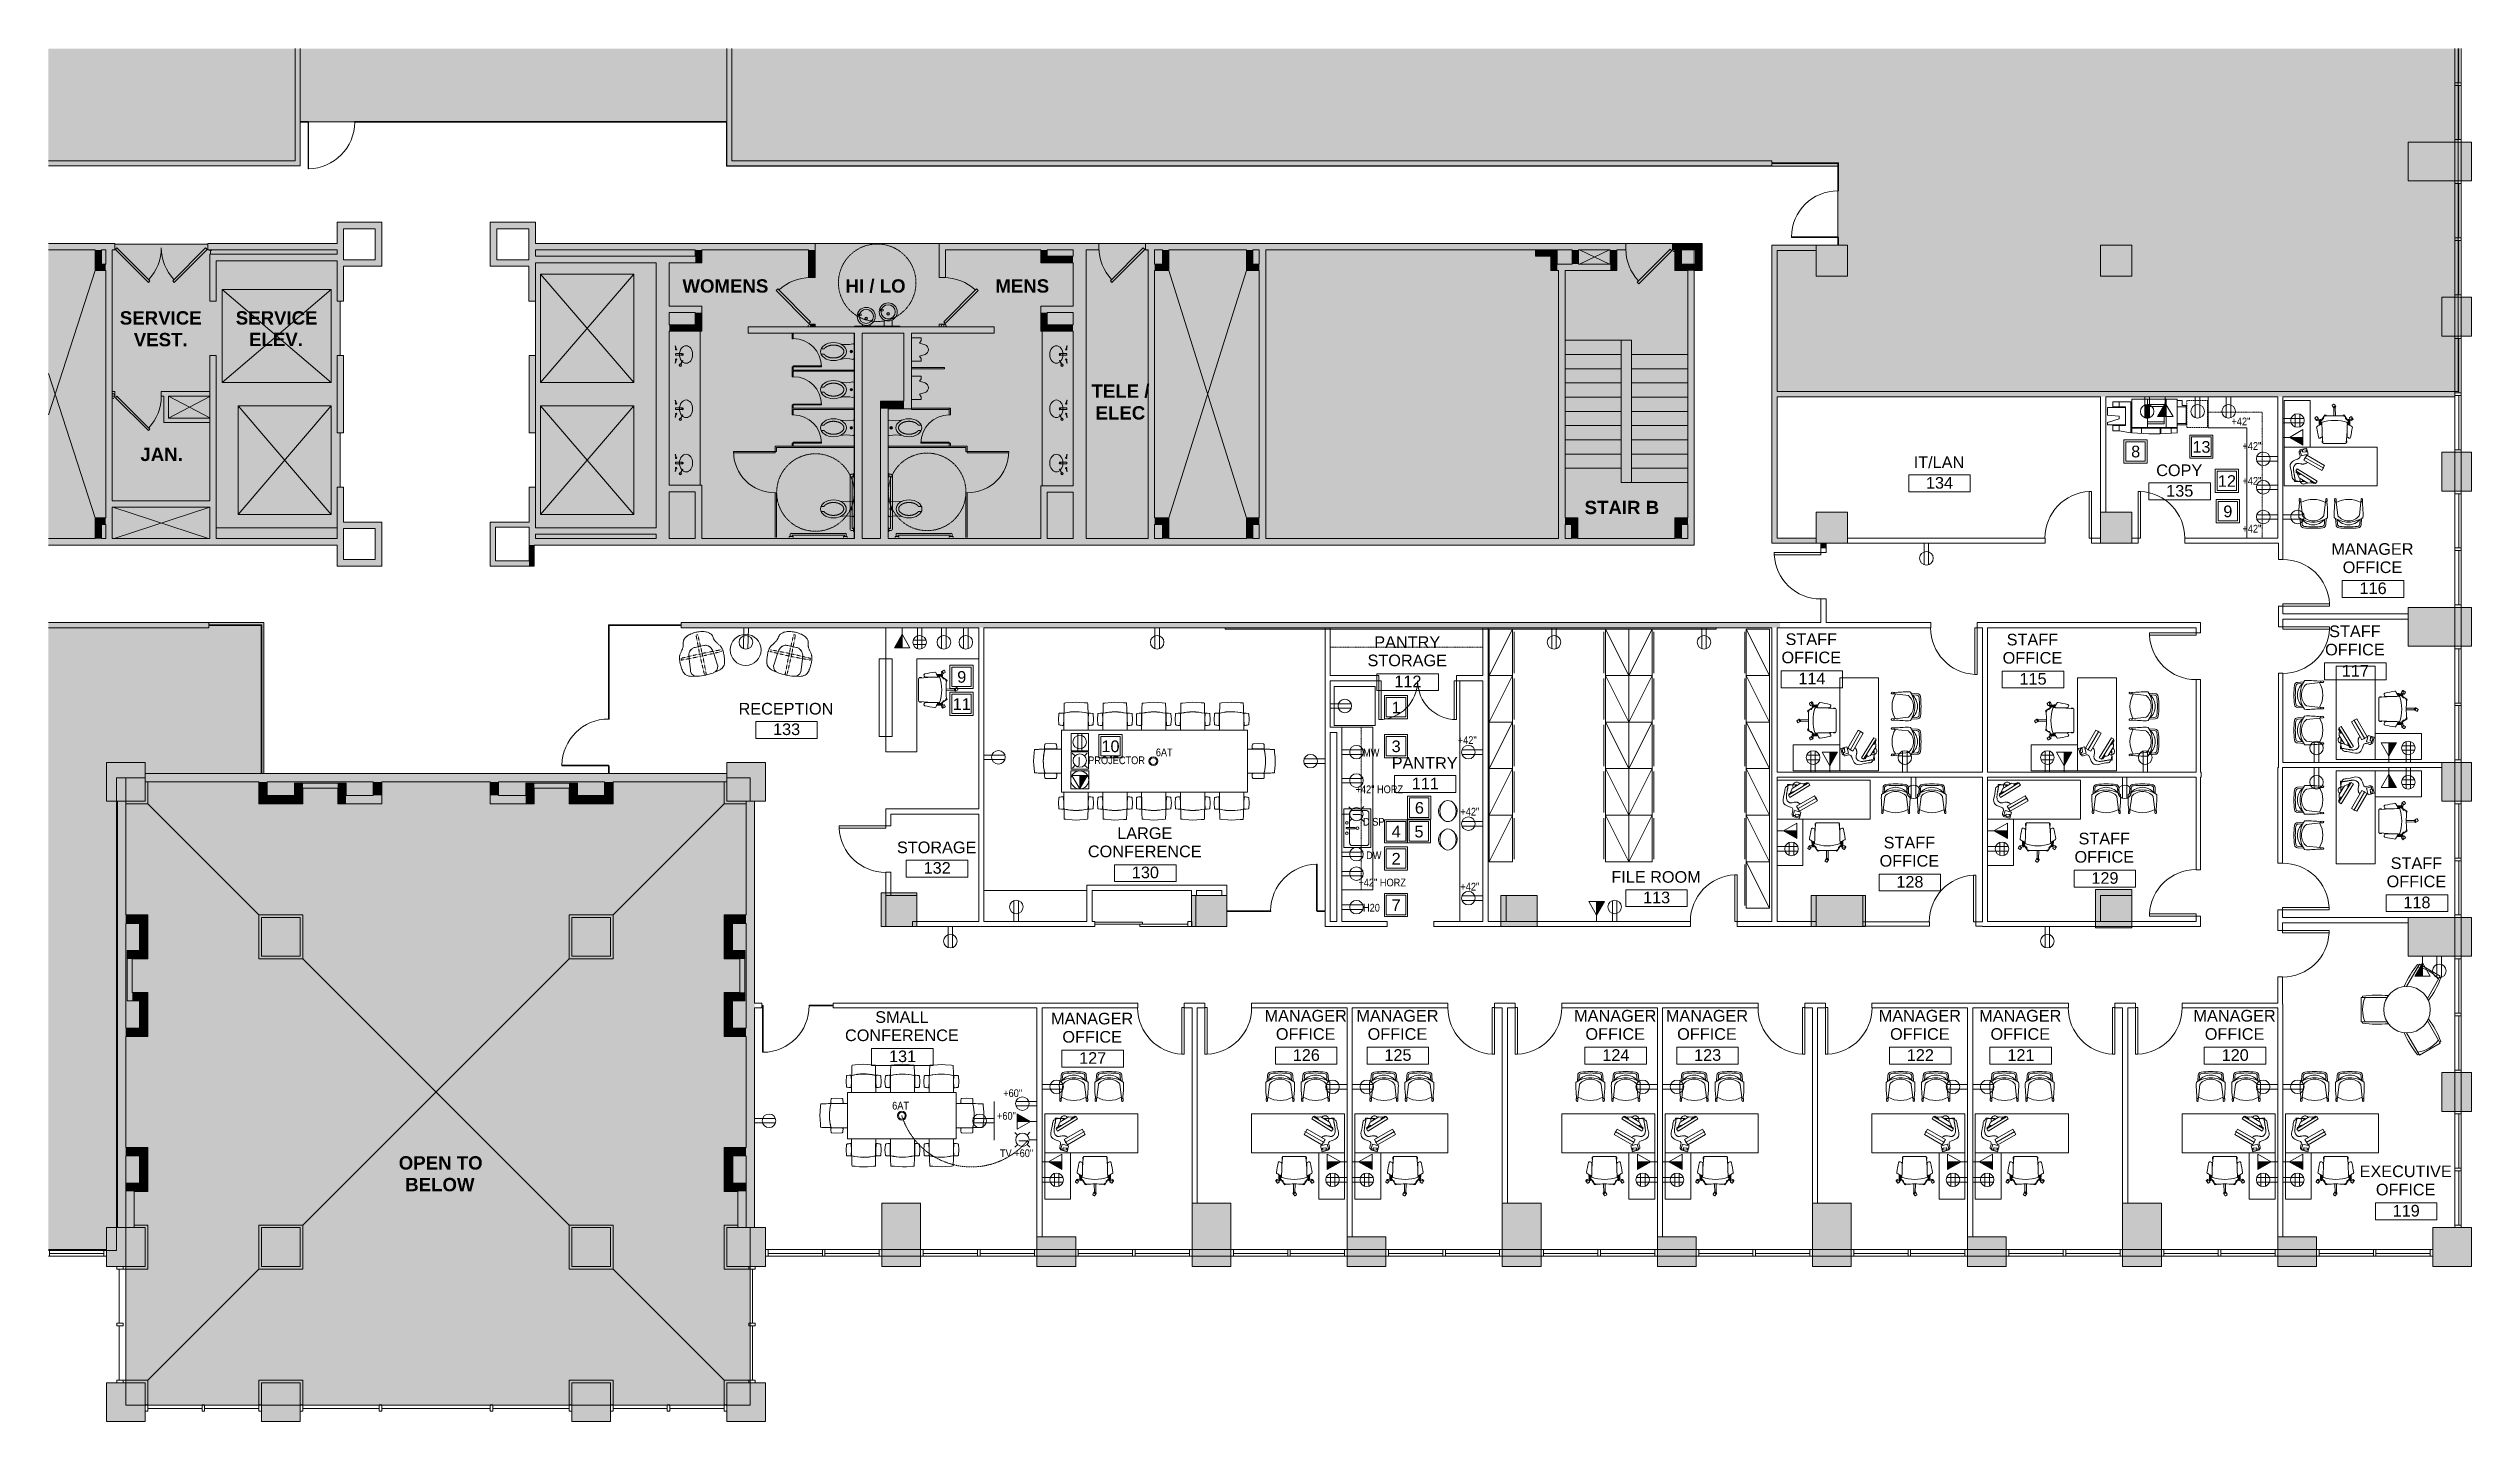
# Model space of a CAD drawing. Header units: inches. Extents: x 936 to 2811, y -567 to 495.
import ezdxf

# ---------------------------------------------------------------- set-up
doc = ezdxf.new("R2010")
doc.units = ezdxf.units.IN
doc.header["$MEASUREMENT"] = 0
for name, pattern in [('Dash', [0.25, 0.125, -0.125]), ('Hidden 1_8_', [0.1875, 0.125, -0.0625]), ('IMPORT-HIDDEN _3_', [0.1875, 0.125, -0.0625]), ('IMPORT-HIDDEN2 _3_', [0.09375, 0.0625, -0.03125]), ('Overhead', [0.15625, 0.09375, -0.0625])]:
    doc.linetypes.add(name, pattern=pattern)
for name, color, linetype, lineweight in [('1900 Gallows 2nd Floor_For Revit_dwg', 8, 'Continuous', 9), ('A-ANNO-NOTE', 131, 'Continuous', 20), ('A-AREA-IDEN', 2, 'Continuous', 20), ('A-Area-Iden-Name', 7, 'Continuous', 9), ('A-Cols-Bldg', 7, 'Continuous', 9), ('A-DETL-GENF', 92, 'Continuous', 9), ('A-DETL-HDLN', 90, 'Hidden 1_8_', 9), ('A-DETL-MEDM', 33, 'Continuous', 9), ('A-DETL-THIN', 151, 'Continuous', 9), ('A-DOOR', 31, 'Continuous', 13), ('A-DOOR-FRAM', 31, 'Continuous', 9), ('A-Flor-Case-Exst', 7, 'Continuous', 9), ('A-Flor-Pfix-Exst', 7, 'Continuous', 9), ('A-Glaz-Exst', 7, 'Continuous', 9), ('A-WALL', 113, 'Continuous', 50), ('A-Wall-Bldg', 7, 'Continuous', 9), ('A-Wall-Exst', 7, 'Continuous', 9), ('A-WALL-PATT', 111, 'Continuous', 13), ('E-COMM-IDEN', 2, 'Continuous', 9), ('E-ELEC-FIXT-IDEN', 2, 'Continuous', 9), ('HIDDEN', 7, 'IMPORT-HIDDEN _3_', 9), ('I-FURN', 30, 'Continuous', 9), ('I-FURN-HDLN', 30, 'Continuous', 9), ('I-WALL', 2, 'Continuous', 13), ('P-SANR-FIXT', 6, 'Continuous', 9), ('PE0', 7, 'Continuous', 9), ('PE1', 7, 'Continuous', 9), ('PE2', 7, 'Continuous', 9), ('Q-CASE', 31, 'Continuous', 9), ('Q-SPCQ', 91, 'Continuous', 9)]:
    doc.layers.add(name, color=color, linetype=linetype, lineweight=lineweight)
doc.styles.add('Arial', font='arial.ttf', dxfattribs={"height": 9})
doc.styles.add('Arial_2', font='arial.ttf', dxfattribs={"width": 0.85, "height": 6})
doc.styles.add('Arial_B', font='arialbd.ttf', dxfattribs={"height": 10.31746})
doc.styles.add('Tahoma', font='tahoma.ttf', dxfattribs={"height": 6})

msp = doc.modelspace()

# ---------------------------------------------------------------- texts
at = {"layer": 'A-ANNO-NOTE', "lineweight": 9, "char_height": 9, "attachment_point": 2, "line_spacing_factor": 0.941778, "style": 'Arial'}
for s, insert, width in [('8', (2550.9, 187.7), 8.374), ('13', (2601.8, 191.3), 16.748), ('12', (2621.5, 164.9), 16.748), ('9', (2622.2, 141.4), 8.374), ('9', (1642.6, 13.3), 8.374), ('11', (1642.6, -7.7), 16.748), ('1', (1978.7, -10.4), 8.374), ('10', (1757.7, -40.4), 16.748), ('3', (1978.7, -40.4), 8.374), ('6', (1996.7, -88), 8.374), ('4', (1978.7, -106.4), 8.374), ('5', (1996.4, -106.4), 8.374), ('2', (1978.7, -127.4), 8.374), ('7', (1978.7, -163.4), 8.374)]:
    msp.add_mtext(s, dxfattribs=dict(at, insert=insert, width=width))
at = {"layer": 'A-ANNO-NOTE', "lineweight": 9, "insert": (1732.4, -53.1), "char_height": 6, "width": 3.939, "attachment_point": 1, "style": 'Tahoma'}
msp.add_mtext('J', dxfattribs=at)
at = {"layer": 'A-ANNO-NOTE', "lineweight": 9, "char_height": 6, "width": 3.939, "attachment_point": 1, "rotation": 90, "style": 'Tahoma'}
for insert in [(1945, -98.8), (1686.7, -351.3)]:
    msp.add_mtext('J', dxfattribs=dict(at, insert=insert))
at = {"layer": 'A-AREA-IDEN', "lineweight": 9, "char_height": 9, "attachment_point": 2, "line_spacing_factor": 0.941778, "style": 'Arial'}
for s, insert, width in [('IT/LAN', (2398.7, 179.4), 46.719), ('COPY', (2584.6, 173.2), 42.312), ('134', (2399.1, 163.5), 25.123), ('135', (2585, 157.3), 25.123), ('MANAGER\\POFFICE', (2734.1, 112.3), 75.808), ('116', (2734.6, 81.9), 25.123), ('PANTRY\\PSTORAGE', (1987.3, 40.2), 73.384), ('STAFF\\POFFICE', (2299.9, 42.5), 54.983), ('STAFF\\POFFICE', (2471, 42.2), 54.983), ('STAFF\\POFFICE', (2720.5, 48.6), 54.983), ('112', (1987.8, 9.8), 25.123), ('114', (2300.4, 12), 25.123), ('115', (2471.5, 11.8), 25.123), ('117', (2720.9, 18.1), 25.123), ('RECEPTION', (1506.6, -11.3), 87.488), ('133', (1507.1, -27.2), 25.123), ('PANTRY', (2000.8, -53.3), 60.603), ('111', (2001.3, -69.2), 25.123), ('LARGE\\PCONFERENCE', (1784.2, -107.6), 104.898), ('STAFF\\POFFICE', (2526.6, -111.8), 54.983), ('STORAGE', (1623.2, -118.6), 73.384), ('STAFF\\POFFICE', (2375.8, -114.9), 54.983), ('STAFF\\POFFICE', (2768.1, -130.8), 54.983), ('132', (1623.6, -134.5), 25.123), ('130', (1784.7, -138), 25.123), ('FILE ROOM', (2179.8, -141.5), 82.53), ('128', (2376.2, -145.3), 25.123), ('129', (2527.1, -142.3), 25.123), ('113', (2180.2, -157.4), 25.123), ('118', (2768.5, -161.2), 25.123), ('SMALL\\PCONFERENCE', (1596.3, -249.9), 104.898), ('MANAGER\\POFFICE', (1743.5, -251.1), 75.808), ('MANAGER\\POFFICE', (1908.7, -248.9), 75.808), ('MANAGER\\POFFICE', (1979.7, -248.9), 75.808), ('MANAGER\\POFFICE', (2148.2, -248.9), 75.808), ('MANAGER\\POFFICE', (2219.2, -248.9), 75.808), ('MANAGER\\POFFICE', (2383.9, -248.9), 75.808), ('MANAGER\\POFFICE', (2461.6, -248.9), 75.808), ('MANAGER\\POFFICE', (2627.4, -248.9), 75.808), ('131', (1596.8, -280.3), 25.123), ('126', (1909.2, -279.3), 25.123), ('125', (1980.1, -279.3), 25.123), ('124', (2148.7, -279.3), 25.123), ('123', (2219.7, -279.3), 25.123), ('122', (2384.3, -279.3), 25.123), ('121', (2462.1, -279.3), 25.123), ('120', (2627.9, -279.3), 25.123), ('127', (1743.9, -281.6), 25.123), ('EXECUTIVE\\POFFICE', (2759.8, -369.3), 85.064), ('119', (2760.2, -399.8), 25.123)]:
    msp.add_mtext(s, dxfattribs=dict(at, insert=insert, width=width))
at = {"layer": 'E-COMM-IDEN', "insert": (1677.2, -327.9), "char_height": 6, "width": 17.336, "attachment_point": 2, "line_spacing_factor": 0.941778, "style": 'Arial_2'}
msp.add_mtext('+60"', dxfattribs=at)
at = {"layer": 'E-ELEC-FIXT-IDEN', "char_height": 6, "attachment_point": 2, "line_spacing_factor": 0.941778, "style": 'Arial_2'}
for s, insert, width in [('+42"', (2632.3, 209.5), 17.336), ('+42"', (2640.8, 190.5), 17.336), ('+42"', (2640.8, 163.5), 17.336), ('+42"', (2640.8, 126.5), 17.336), ('+42"', (2033.7, -37.1), 17.336), ('PROJECTOR', (1762.4, -52.7), 52.008), ('6AT', (1799.3, -46.6), 15.5), ('MW', (1959.4, -46.8), 14.985), ('+42" HORZ', (1965.7, -75.2), 43.56), ('+42"', (2035.7, -92.5), 17.336), ('DISP', (1961.4, -100.3), 19.76), ('DW', (1961.4, -126.2), 14.03), ('+42" HORZ', (1967.9, -147.3), 43.56), ('H20', (1959.6, -166.8), 15.5), ('+42"', (2035.7, -150.5), 17.336), ('+60"', (1682, -310.3), 17.336), ('6AT', (1595.3, -320), 15.5), ('TV +60"', (1685, -356.8), 30.485)]:
    msp.add_mtext(s, dxfattribs=dict(at, insert=insert, width=width))

# ---------------------------------------------------------------- blocks, each defined once
blk = doc.blocks.new('Single-Glass - No Frame - 36_ x 96_-1520974-New Construction - Tel_Data_Elec Plan')
at = {"layer": 'A-DOOR', "color": 250, "lineweight": 20}
for p, q in [((17.5, -0.2), (17.5, -36.3)), ((18, -0.2), (17.5, -0.2)), ((18, -0.2), (18, -36.3)), ((18, -36.3), (17.5, -36.3))]:
    blk.add_line(p, q, dxfattribs=at)
at = {"layer": 'A-DOOR', "lineweight": 9}
blk.add_arc((18, -0.2), 36.1, 180, 269.2057, dxfattribs=at)
blk = doc.blocks.new('Single-Glass - No Frame - 36_ x 96_-1522735-New Construction - Tel_Data_Elec Plan')
at = {"layer": 'A-DOOR', "color": 250, "lineweight": 20}
for p, q in [((17.5, 0.2), (17.5, 36.3)), ((18, 36.3), (17.5, 36.3)), ((18, 0.2), (18, 36.3)), ((18, 0.2), (17.5, 0.2))]:
    blk.add_line(p, q, dxfattribs=at)
at = {"layer": 'A-DOOR', "lineweight": 9}
blk.add_arc((18, 0.2), 36.1, 90.7943, 180, dxfattribs=at)
blk = doc.blocks.new('Conf Table - Rect - Seats 12 - 12 x 4-531596-New Construction - Tel_Data_Elec Plan')
at = {"layer": 'I-FURN'}
for p, q in [((-68.8, 41.5), (-68.9, 40.8)), ((-68.9, 40.8), (-68.9, 38.5)), ((-68.9, 38.5), (-68.9, 37.2)), ((-68.7, 44.2), (-68.8, 43.2)), ((-68.8, 43.2), (-68.8, 42)), ((-68.8, 42), (-68.8, 41.5)), ((-68.7, 45.1), (-68.7, 44.2)), ((-68.3, 45.1), (-68.7, 45.1)), ((-66.2, 45.2), (-68.3, 45.1)), ((-62.8, 45.5), (-66.2, 45.2)), ((-59.7, 45.7), (-62.8, 45.5)), ((-56.7, 45.5), (-59.7, 45.7)), ((-51.8, 45.1), (-56.7, 45.5)), ((-50.6, 45), (-51.8, 45.1)), ((-50.6, 44.9), (-50.6, 45)), ((-50.5, 44.6), (-50.6, 44.9)), ((-50.5, 43.2), (-50.5, 44.6)), ((-50.5, 42.1), (-50.5, 43.2)), ((-50.5, 41.6), (-50.5, 42.1)), ((-50.5, 40.9), (-50.5, 41.6)), ((-50.4, 39.1), (-50.5, 40.9)), ((-50.4, 37.5), (-50.4, 39.1)), ((-38.7, 42), (-38.8, 41.5)), ((-38.8, 41.5), (-38.8, 40.8)), ((-38.8, 40.8), (-38.8, 38.4)), ((-38.8, 38.4), (-38.8, 37.2)), ((-38.6, 45), (-38.7, 44.2)), ((-38.7, 44.2), (-38.7, 43.1)), ((-38.7, 43.1), (-38.7, 42)), ((-38.3, 45.1), (-38.6, 45)), ((-36.1, 45.2), (-38.3, 45.1)), ((-32.7, 45.4), (-36.1, 45.2)), ((-29.6, 45.7), (-32.7, 45.4)), ((-26.6, 45.5), (-29.6, 45.7)), ((-21.7, 45), (-26.6, 45.5)), ((-20.5, 45), (-21.7, 45)), ((-20.5, 44.9), (-20.5, 45)), ((-20.5, 44.6), (-20.5, 44.9)), ((-20.5, 43.2), (-20.5, 44.6)), ((-20.4, 42.1), (-20.5, 43.2)), ((-20.4, 41.5), (-20.4, 42.1)), ((-20.4, 40.9), (-20.4, 41.5)), ((-20.3, 39.1), (-20.4, 40.9)), ((-20.3, 37.5), (-20.3, 39.1)), ((-8.6, 43.1), (-8.7, 41.9)), ((-8.7, 41.9), (-8.7, 41.5)), ((-8.7, 41.5), (-8.7, 40.8)), ((-8.7, 40.8), (-8.7, 38.4)), ((-8.7, 38.4), (-8.7, 37.1)), ((-8.5, 45), (-8.6, 44.1)), ((-8.6, 44.1), (-8.6, 43.1)), ((-8.2, 45), (-8.5, 45)), ((-6.1, 45.1), (-8.2, 45)), ((-2.6, 45.4), (-6.1, 45.1)), ((0.5, 45.6), (-2.6, 45.4)), ((3.5, 45.4), (0.5, 45.6)), ((8.4, 45), (3.5, 45.4)), ((9.6, 44.9), (8.4, 45)), ((9.6, 44.8), (9.6, 44.9)), ((9.6, 44.5), (9.6, 44.8)), ((9.6, 43.1), (9.6, 44.5)), ((9.7, 42), (9.6, 43.1)), ((9.7, 41.5), (9.7, 42)), ((9.7, 40.8), (9.7, 41.5)), ((9.8, 39.1), (9.7, 40.8)), ((9.7, 37.4), (9.8, 39.1)), ((21.4, 40.8), (21.3, 38.4)), ((21.3, 38.4), (21.4, 37.2)), ((21.5, 43.1), (21.4, 42)), ((21.4, 42), (21.4, 41.5)), ((21.4, 41.5), (21.4, 40.8)), ((21.6, 45), (21.5, 44.2)), ((21.5, 44.2), (21.5, 43.1)), ((21.9, 45.1), (21.6, 45)), ((24, 45.2), (21.9, 45.1)), ((27.5, 45.4), (24, 45.2)), ((30.6, 45.7), (27.5, 45.4)), ((33.6, 45.5), (30.6, 45.7)), ((38.5, 45), (33.6, 45.5)), ((39.7, 45), (38.5, 45)), ((39.7, 44.9), (39.7, 45)), ((39.7, 44.6), (39.7, 44.9)), ((39.7, 43.2), (39.7, 44.6)), ((39.8, 42.1), (39.7, 43.2)), ((39.8, 41.5), (39.8, 42.1)), ((39.8, 40.9), (39.8, 41.5)), ((39.8, 39.1), (39.8, 40.9)), ((39.8, 37.5), (39.8, 39.1)), ((51.5, 40.8), (51.4, 38.4)), ((51.4, 38.4), (51.4, 37.1)), ((51.6, 43.1), (51.5, 41.9)), ((51.5, 41.9), (51.5, 41.5)), ((51.5, 41.5), (51.5, 40.8)), ((51.7, 45), (51.6, 44.1)), ((51.6, 44.1), (51.6, 43.1)), ((52, 45), (51.7, 45)), ((54.1, 45.1), (52, 45)), ((57.6, 45.4), (54.1, 45.1)), ((60.7, 45.6), (57.6, 45.4)), ((63.6, 45.4), (60.7, 45.6)), ((68.5, 45), (63.6, 45.4)), ((69.8, 44.9), (68.5, 45)), ((69.8, 44.8), (69.8, 44.9)), ((69.8, 44.5), (69.8, 44.8)), ((69.8, 43.1), (69.8, 44.5)), ((69.8, 42), (69.8, 43.1)), ((69.9, 41.5), (69.8, 42)), ((69.9, 40.8), (69.9, 41.5)), ((69.9, 39.1), (69.9, 40.8)), ((69.9, 37.4), (69.9, 39.1)), ((-73.2, 32.5), (-73, 36.5)), ((-73, 28.5), (-73.2, 32.5)), ((-73, 36.5), (-72.9, 36.7)), ((-72.9, 28.3), (-73, 28.5)), ((-72.9, 36.7), (-72.8, 36.8)), ((-72.8, 28.1), (-72.9, 28.3)), ((-72.8, 36.8), (-72.7, 37)), ((-72.6, 28), (-72.8, 28.1)), ((-72.7, 37), (-72.5, 37)), ((-72.4, 28), (-72.6, 28)), ((-72.5, 37), (-71, 37.2)), ((-72, 27.9), (-72.4, 28)), ((-71.2, 27.8), (-72, 27.9)), ((-72, 24), (-72, -24)), ((72, 24), (-72, 24)), ((-70.4, 27.7), (-71.2, 27.8)), ((-71, 37.2), (-70.2, 37.2)), ((-70, 27.7), (-70.4, 27.7)), ((-70.2, 37.2), (-69.8, 37.2)), ((-69.7, 27.7), (-70, 27.7)), ((-69.8, 37.2), (-69.6, 37.2)), ((-69.6, 27.8), (-69.7, 27.7)), ((-69.6, 37.2), (-69.4, 37.1)), ((-69.4, 28), (-69.6, 27.8)), ((-69.4, 37.1), (-69.3, 36.9)), ((-69.3, 28.2), (-69.4, 28)), ((-69.3, 36.9), (-69.2, 36.7)), ((-69.1, 32.5), (-69.3, 28.2)), ((-69.2, 36.7), (-69.1, 32.5)), ((-69.1, 36.7), (-69, 37)), ((-69.1, 24), (-69.1, 36.7)), ((-68.9, 37.2), (-68.8, 37.1)), ((-68.8, 37.1), (-68.6, 37.2)), ((-50.7, 37.2), (-50.5, 37.2)), ((-50.7, 37.1), (-50.4, 37.1)), ((-50.5, 37.2), (-50.4, 37.5)), ((-50.4, 37.1), (-50.3, 36.8)), ((-50.3, 36.8), (-50.3, 31.5)), ((-50.3, 31.5), (-50.3, 24)), ((-50.1, 36.9), (-50.2, 36.7)), ((-50.2, 36.7), (-50.2, 32.5)), ((-50.2, 32.5), (-50.1, 28.2)), ((-50, 37.1), (-50.1, 36.9)), ((-50.1, 28.2), (-50, 28)), ((-49.8, 37.2), (-50, 37.1)), ((-50, 28), (-49.8, 27.8)), ((-49.6, 37.2), (-49.8, 37.2)), ((-49.8, 27.8), (-49.6, 27.7)), ((-49.2, 37.2), (-49.6, 37.2)), ((-49.6, 27.7), (-49.4, 27.7)), ((-49.4, 27.7), (-49, 27.7)), ((-48.4, 37.2), (-49.2, 37.2)), ((-49, 27.7), (-48.2, 27.8)), ((-46.9, 37.1), (-48.4, 37.2)), ((-48.2, 27.8), (-47.4, 27.9)), ((-47.4, 27.9), (-47, 28)), ((-47, 28), (-46.8, 28)), ((-46.7, 37), (-46.9, 37.1)), ((-46.8, 28), (-46.6, 28.2)), ((-46.6, 36.9), (-46.7, 37)), ((-46.5, 36.7), (-46.6, 36.9)), ((-46.6, 28.2), (-46.5, 28.3)), ((-46.4, 36.5), (-46.5, 36.7)), ((-46.5, 28.3), (-46.4, 28.5)), ((-46.2, 32.5), (-46.4, 36.5)), ((-46.4, 28.5), (-46.2, 32.5)), ((-43.2, 32.4), (-42.9, 36.5)), ((-42.9, 28.5), (-43.2, 32.4)), ((-42.9, 36.5), (-42.8, 36.6)), ((-42.8, 28.3), (-42.9, 28.5)), ((-42.8, 36.6), (-42.7, 36.8)), ((-42.7, 28.1), (-42.8, 28.3)), ((-42.7, 36.8), (-42.6, 36.9)), ((-42.6, 28), (-42.7, 28.1)), ((-42.6, 36.9), (-42.4, 37)), ((-42.4, 27.9), (-42.6, 28)), ((-42.4, 37), (-40.9, 37.1)), ((-41.9, 27.8), (-42.4, 27.9)), ((-41.1, 27.7), (-41.9, 27.8)), ((-40.3, 27.7), (-41.1, 27.7)), ((-40.9, 37.1), (-40.1, 37.2)), ((-39.9, 27.6), (-40.3, 27.7)), ((-40.1, 37.2), (-39.7, 37.2)), ((-39.7, 27.7), (-39.9, 27.6)), ((-39.7, 37.2), (-39.5, 37.1)), ((-39.5, 27.7), (-39.7, 27.7)), ((-39.5, 37.1), (-39.3, 37)), ((-39.3, 27.9), (-39.5, 27.7)), ((-39.3, 37), (-39.2, 36.9)), ((-39.1, 32.5), (-39.3, 28.2)), ((-39.3, 28.2), (-39.3, 27.9)), ((-39.2, 36.9), (-39.2, 36.7)), ((-39.2, 36.7), (-39.1, 32.5)), ((-39, 36.7), (-38.9, 37)), ((-39, 24), (-39, 36.7)), ((-38.8, 37.2), (-38.7, 37.1)), ((-38.7, 37.1), (-38.5, 37.1)), ((-20.7, 37.1), (-20.4, 37.1)), ((-20.6, 37.1), (-20.3, 37)), ((-20.4, 37.1), (-20.3, 37.5)), ((-20.3, 37), (-20.2, 36.8)), ((-20.2, 36.8), (-20.2, 31.5)), ((-20.1, 36.7), (-20.2, 32.5)), ((-20.2, 32.5), (-20, 28.2)), ((-20.2, 31.5), (-20.2, 24)), ((-20, 36.9), (-20.1, 36.7)), ((-19.9, 37), (-20, 36.9)), ((-20, 28.2), (-19.9, 27.9)), ((-19.7, 37.1), (-19.9, 37)), ((-19.9, 27.9), (-19.7, 27.7)), ((-19.5, 37.2), (-19.7, 37.1)), ((-19.7, 27.7), (-19.6, 27.7)), ((-19.6, 27.7), (-19.4, 27.7)), ((-19.1, 37.2), (-19.5, 37.2)), ((-19.4, 27.7), (-18.9, 27.7)), ((-18.3, 37.1), (-19.1, 37.2)), ((-18.9, 27.7), (-18.1, 27.7)), ((-16.8, 37), (-18.3, 37.1)), ((-18.1, 27.7), (-17.3, 27.8)), ((-17.3, 27.8), (-16.9, 27.9)), ((-16.9, 27.9), (-16.7, 28)), ((-16.6, 36.9), (-16.8, 37)), ((-16.7, 28), (-16.5, 28.1)), ((-16.5, 36.8), (-16.6, 36.9)), ((-16.4, 36.6), (-16.5, 36.8)), ((-16.5, 28.1), (-16.4, 28.3)), ((-16.3, 36.5), (-16.4, 36.6)), ((-16.4, 28.3), (-16.3, 28.5)), ((-16.1, 32.5), (-16.3, 36.5)), ((-16.3, 28.5), (-16.1, 32.5)), ((-13.1, 32.4), (-12.8, 36.4)), ((-12.8, 28.4), (-13.1, 32.4)), ((-12.8, 36.6), (-12.7, 36.8)), ((-12.8, 36.4), (-12.8, 36.6)), ((-12.8, 28.2), (-12.8, 28.4)), ((-12.6, 28.1), (-12.8, 28.2)), ((-12.7, 36.8), (-12.5, 36.9)), ((-12.5, 27.9), (-12.6, 28.1)), ((-12.5, 36.9), (-12.3, 37)), ((-12.3, 27.9), (-12.5, 27.9)), ((-12.3, 37), (-10.8, 37.1)), ((-11.9, 27.8), (-12.3, 27.9)), ((-11, 27.7), (-11.9, 27.8)), ((-10.2, 27.6), (-11, 27.7)), ((-10.8, 37.1), (-10, 37.1)), ((-9.8, 27.6), (-10.2, 27.6)), ((-10, 37.1), (-9.6, 37.1)), ((-9.6, 27.6), (-9.8, 27.6)), ((-9.6, 37.1), (-9.4, 37.1)), ((-9.4, 27.7), (-9.6, 27.6)), ((-9.4, 37.1), (-9.2, 37)), ((-9.2, 27.9), (-9.4, 27.7)), ((-9.2, 37), (-9.1, 36.8)), ((-9, 32.4), (-9.2, 28.1)), ((-9.2, 28.1), (-9.2, 27.9)), ((-9.1, 36.8), (-9.1, 36.6)), ((-9.1, 36.6), (-9, 32.4)), ((-8.9, 36.6), (-8.8, 37)), ((-8.9, 24), (-8.9, 36.6)), ((-8.7, 37), (-8.4, 37.1)), ((-8.7, 37.1), (-8.7, 37)), ((9.4, 37.1), (9.7, 37.1)), ((9.5, 37.1), (9.7, 37)), ((9.7, 37.1), (9.7, 37.4)), ((9.7, 37), (9.8, 36.7)), ((9.8, 36.7), (9.8, 31.5)), ((9.8, 31.5), (9.9, 24)), ((10, 36.6), (9.9, 32.4)), ((9.9, 32.4), (10.1, 28.1)), ((10.1, 36.8), (10, 36.6)), ((10.2, 37), (10.1, 36.8)), ((10.1, 28.1), (10.2, 27.9)), ((10.4, 37.1), (10.2, 37)), ((10.2, 27.9), (10.3, 27.7)), ((10.3, 27.7), (10.5, 27.6)), ((10.6, 37.1), (10.4, 37.1)), ((10.5, 27.6), (10.7, 27.6)), ((11, 37.1), (10.6, 37.1)), ((10.7, 27.6), (11.1, 27.6)), ((11.8, 37.1), (11, 37.1)), ((11.1, 27.6), (12, 27.7)), ((13.3, 37), (11.8, 37.1)), ((12, 27.7), (12.8, 27.8)), ((12.8, 27.8), (13.2, 27.9)), ((13.2, 27.9), (13.4, 27.9)), ((13.4, 36.9), (13.3, 37)), ((13.6, 36.8), (13.4, 36.9)), ((13.4, 27.9), (13.6, 28.1)), ((13.7, 36.6), (13.6, 36.8)), ((13.6, 28.1), (13.7, 28.2)), ((13.8, 36.4), (13.7, 36.6)), ((13.7, 28.2), (13.8, 28.4)), ((14, 32.4), (13.8, 36.4)), ((13.8, 28.4), (14, 32.4)), ((17, 32.4), (17.3, 36.5)), ((17.3, 28.5), (17, 32.4)), ((17.3, 36.6), (17.4, 36.8)), ((17.3, 36.5), (17.3, 36.6)), ((17.3, 28.3), (17.3, 28.5)), ((17.4, 28.1), (17.3, 28.3)), ((17.4, 36.8), (17.6, 36.9)), ((17.6, 28), (17.4, 28.1)), ((17.6, 36.9), (17.8, 37)), ((17.8, 27.9), (17.6, 28)), ((17.8, 37), (19.3, 37.1)), ((18.2, 27.8), (17.8, 27.9)), ((19.1, 27.7), (18.2, 27.8)), ((19.9, 27.7), (19.1, 27.7)), ((19.3, 37.1), (20.1, 37.2)), ((20.3, 27.6), (19.9, 27.7)), ((20.1, 37.2), (20.5, 37.2)), ((20.5, 27.7), (20.3, 27.6)), ((20.5, 37.2), (20.7, 37.1)), ((20.7, 27.7), (20.5, 27.7)), ((20.7, 37.1), (20.8, 37)), ((20.8, 27.9), (20.7, 27.7)), ((20.8, 37), (21, 36.9)), ((20.9, 28.2), (20.8, 27.9)), ((21.1, 32.5), (20.9, 28.2)), ((21, 36.9), (21, 36.7)), ((21, 36.7), (21.1, 32.5)), ((21.2, 36.7), (21.3, 37)), ((21.2, 24), (21.2, 36.7)), ((21.4, 37.2), (21.4, 37.1)), ((21.4, 37.1), (21.7, 37.1)), ((39.5, 37.1), (39.8, 37.1)), ((39.6, 37.1), (39.8, 37)), ((39.8, 37.1), (39.8, 37.5)), ((39.8, 37), (39.9, 36.8)), ((39.9, 36.8), (39.9, 31.5)), ((39.9, 31.5), (39.9, 24)), ((40.1, 36.7), (40, 32.5)), ((40, 32.5), (40.2, 28.2)), ((40.2, 36.9), (40.1, 36.7)), ((40.3, 37), (40.2, 36.9)), ((40.2, 28.2), (40.3, 27.9)), ((40.5, 37.1), (40.3, 37)), ((40.3, 27.9), (40.4, 27.7)), ((40.4, 27.7), (40.6, 27.7)), ((40.6, 37.2), (40.5, 37.1)), ((41, 37.2), (40.6, 37.2)), ((40.6, 27.7), (40.8, 27.7)), ((40.8, 27.7), (41.2, 27.7)), ((41.8, 37.1), (41, 37.2)), ((41.2, 27.7), (42, 27.7)), ((43.3, 37), (41.8, 37.1)), ((42, 27.7), (42.9, 27.8)), ((42.9, 27.8), (43.3, 27.9)), ((43.5, 36.9), (43.3, 37)), ((43.3, 27.9), (43.5, 28)), ((43.7, 36.8), (43.5, 36.9)), ((43.5, 28), (43.7, 28.1)), ((43.8, 36.6), (43.7, 36.8)), ((43.7, 28.1), (43.8, 28.3)), ((43.8, 36.5), (43.8, 36.6)), ((44.1, 32.5), (43.8, 36.5)), ((43.8, 28.5), (44.1, 32.5)), ((43.8, 28.3), (43.8, 28.5)), ((47.1, 32.4), (47.4, 36.4)), ((47.4, 28.4), (47.1, 32.4)), ((47.4, 36.6), (47.5, 36.8)), ((47.4, 36.4), (47.4, 36.6)), ((47.4, 28.2), (47.4, 28.4)), ((47.5, 28.1), (47.4, 28.2)), ((47.5, 36.8), (47.7, 36.9)), ((47.7, 27.9), (47.5, 28.1)), ((47.7, 36.9), (47.9, 37)), ((47.9, 27.9), (47.7, 27.9)), ((47.9, 37), (49.4, 37.1)), ((48.3, 27.8), (47.9, 27.9)), ((49.2, 27.7), (48.3, 27.8)), ((50, 27.6), (49.2, 27.7)), ((49.4, 37.1), (50.2, 37.1)), ((50.4, 27.6), (50, 27.6)), ((50.2, 37.1), (50.6, 37.1)), ((50.6, 27.6), (50.4, 27.6)), ((50.6, 37.1), (50.8, 37.1)), ((50.8, 27.7), (50.6, 27.6)), ((50.8, 37.1), (50.9, 37)), ((50.9, 27.9), (50.8, 27.7)), ((50.9, 37), (51, 36.8)), ((51, 28.1), (50.9, 27.9)), ((51, 36.8), (51.1, 36.6)), ((51.2, 32.4), (51, 28.1)), ((51.1, 36.6), (51.2, 32.4)), ((51.3, 36.6), (51.4, 37)), ((51.3, 24), (51.3, 36.6)), ((51.4, 37.1), (51.5, 37)), ((51.5, 37), (51.7, 37.1)), ((69.6, 37.1), (69.9, 37.1)), ((69.6, 37.1), (69.9, 37)), ((69.9, 37.1), (69.9, 37.4)), ((69.9, 37), (70, 36.7)), ((70, 36.7), (70, 31.5)), ((70, 31.5), (70, 24)), ((70.2, 36.6), (70.1, 32.4)), ((70.1, 32.4), (70.3, 28.1)), ((70.4, 37), (70.2, 36.8)), ((70.2, 36.8), (70.2, 36.6)), ((70.3, 28.1), (70.4, 27.9)), ((70.5, 37.1), (70.4, 37)), ((70.4, 27.9), (70.5, 27.7)), ((70.7, 37.1), (70.5, 37.1)), ((70.5, 27.7), (70.7, 27.6)), ((71.1, 37.1), (70.7, 37.1)), ((70.7, 27.6), (70.9, 27.6)), ((70.9, 27.6), (71.3, 27.6)), ((71.9, 37.1), (71.1, 37.1)), ((71.3, 27.6), (72.1, 27.7)), ((73.4, 37), (71.9, 37.1)), ((72, -24), (72, 24)), ((72.1, 27.7), (73, 27.8)), ((73, 27.8), (73.4, 27.9)), ((73.6, 36.9), (73.4, 37)), ((73.4, 27.9), (73.6, 27.9)), ((73.8, 36.8), (73.6, 36.9)), ((73.6, 27.9), (73.8, 28.1)), ((73.9, 36.6), (73.8, 36.8)), ((73.8, 28.1), (73.9, 28.2)), ((73.9, 36.4), (73.9, 36.6)), ((74.2, 32.4), (73.9, 36.4)), ((73.9, 28.4), (74.2, 32.4)), ((73.9, 28.2), (73.9, 28.4)), ((-93.3, 3), (-93.5, 0)), ((-93.5, 0), (-93.3, -3.1)), ((-92.9, 7.9), (-93.3, 3)), ((-92.8, 9.1), (-92.9, 7.9)), ((-92.7, 9.1), (-92.8, 9.1)), ((-92.4, 9.1), (-92.7, 9.1)), ((-91, 9.1), (-92.4, 9.1)), ((-89.9, 9.2), (-91, 9.1)), ((-89.4, 9.2), (-89.9, 9.2)), ((-88.7, 9.2), (-89.4, 9.2)), ((-86.9, 9.3), (-88.7, 9.2)), ((-85.3, 9.3), (-86.9, 9.3)), ((-85, 9.2), (-85.3, 9.3)), ((-84.8, 12.8), (-85, 11.3)), ((-85, 11.3), (-85, 10.5)), ((-85, 10.5), (-85, 10.1)), ((-85, 10.1), (-85, 9.9)), ((-85, 9.9), (-84.9, 9.7)), ((-85, 8.9), (-85, 9.2)), ((-84.9, 9.7), (-84.7, 9.6)), ((-84.9, 9.2), (-84.6, 9.3)), ((-84.9, 9), (-84.9, 9.2)), ((-84.6, 13.1), (-84.8, 12.9)), ((-84.8, 12.9), (-84.8, 12.8)), ((-84.7, 9.6), (-84.5, 9.5)), ((-84.5, 13.2), (-84.6, 13.1)), ((-84.6, 9.3), (-79.3, 9.3)), ((-84.3, 13.3), (-84.5, 13.2)), ((-84.5, 9.5), (-80.3, 9.4)), ((-80.3, 13.5), (-84.3, 13.3)), ((-76.3, 13.3), (-80.3, 13.5)), ((-80.3, 9.4), (-76, 9.6)), ((-79.3, 9.3), (-72, 9.4)), ((-76.1, 13.2), (-76.3, 13.3)), ((-75.9, 13.1), (-76.1, 13.2)), ((-76, 9.6), (-75.8, 9.7)), ((-75.8, 12.9), (-75.9, 13.1)), ((-75.8, 12.7), (-75.8, 12.9)), ((-75.7, 12.3), (-75.8, 12.7)), ((-75.8, 9.7), (-75.6, 9.8)), ((-75.6, 11.5), (-75.7, 12.3)), ((-75.5, 10.6), (-75.6, 11.5)), ((-75.6, 9.8), (-75.5, 10)), ((-75.5, 10.2), (-75.5, 10.6)), ((-75.5, 10), (-75.5, 10.2)), ((79.3, 9.3), (72, 9.4)), ((75.5, 10.6), (75.6, 11.5)), ((75.5, 10.2), (75.5, 10.6)), ((75.5, 10), (75.5, 10.2)), ((75.6, 9.8), (75.5, 10)), ((75.6, 11.5), (75.7, 12.3)), ((75.8, 9.7), (75.6, 9.8)), ((75.7, 12.3), (75.8, 12.7)), ((75.8, 12.9), (75.9, 13.1)), ((75.8, 12.7), (75.8, 12.9)), ((76, 9.6), (75.8, 9.7)), ((75.9, 13.1), (76.1, 13.2)), ((80.3, 9.4), (76, 9.6)), ((76.1, 13.2), (76.3, 13.3)), ((76.3, 13.3), (80.3, 13.5)), ((84.6, 9.3), (79.3, 9.3)), ((80.3, 13.5), (84.3, 13.3)), ((84.5, 9.5), (80.3, 9.4)), ((84.3, 13.3), (84.5, 13.2)), ((84.5, 13.2), (84.6, 13.1)), ((84.7, 9.6), (84.5, 9.5)), ((84.6, 13.1), (84.8, 12.9)), ((84.9, 9.2), (84.6, 9.3)), ((84.9, 9.7), (84.7, 9.6)), ((84.8, 12.9), (84.8, 12.8)), ((84.8, 12.8), (85, 11.3)), ((85, 9.9), (84.9, 9.7)), ((84.9, 9), (84.9, 9.2)), ((85, 11.3), (85, 10.5)), ((85, 10.5), (85, 10.1)), ((85, 10.1), (85, 9.9)), ((85, 9.2), (85.3, 9.3)), ((85, 8.9), (85, 9.2)), ((85.3, 9.3), (86.9, 9.3)), ((86.9, 9.3), (88.7, 9.2)), ((88.7, 9.2), (89.4, 9.2)), ((89.4, 9.2), (89.9, 9.2)), ((89.9, 9.2), (91, 9.1)), ((91, 9.1), (92.4, 9.1)), ((92.4, 9.1), (92.7, 9.1)), ((92.7, 9.1), (92.8, 9.1)), ((92.8, 9.1), (92.9, 7.9)), ((92.9, 7.9), (93.3, 3)), ((93.3, 3), (93.5, 0)), ((93.5, 0), (93.3, -3.1)), ((-93.3, -3.1), (-93, -6.6)), ((-93, -6.6), (-92.9, -8.7)), ((-92.9, -8.7), (-92.9, -9)), ((-92.9, -9), (-92, -9.1)), ((-92, -9.1), (-91, -9.1)), ((-91, -9.1), (-89.8, -9.1)), ((-89.8, -9.1), (-89.3, -9.2)), ((-89.3, -9.2), (-88.6, -9.2)), ((-88.6, -9.2), (-86.3, -9.2)), ((-86.3, -9.2), (-85, -9.2)), ((-84.9, -9.2), (-85, -8.9)), ((-85, -9.2), (-84.9, -9.2)), ((-85, -9.9), (-84.9, -9.7)), ((-85, -10.1), (-85, -9.9)), ((-85, -10.5), (-85, -10.1)), ((-85, -11.3), (-85, -10.5)), ((-84.8, -12.8), (-85, -11.3)), ((-84.9, -9.7), (-84.7, -9.6)), ((-84.5, -9.4), (-84.8, -9.3)), ((-84.8, -13), (-84.8, -12.8)), ((-84.6, -13.1), (-84.8, -13)), ((-84.7, -9.6), (-84.5, -9.6)), ((-84.5, -13.3), (-84.6, -13.1)), ((-72, -9.4), (-84.5, -9.4)), ((-84.5, -9.6), (-80.3, -9.5)), ((-84.3, -13.3), (-84.5, -13.3)), ((-80.3, -13.6), (-84.3, -13.3)), ((-80.3, -9.5), (-76, -9.7)), ((-76.3, -13.3), (-80.3, -13.6)), ((-76.1, -13.2), (-76.3, -13.3)), ((-75.9, -13.1), (-76.1, -13.2)), ((-76, -9.7), (-75.8, -9.7)), ((-75.8, -13), (-75.9, -13.1)), ((-75.8, -9.7), (-75.6, -9.9)), ((-75.7, -12.3), (-75.8, -12.8)), ((-75.8, -12.8), (-75.8, -13)), ((-75.6, -11.5), (-75.7, -12.3)), ((-75.6, -9.9), (-75.5, -10.1)), ((-75.5, -10.7), (-75.6, -11.5)), ((-75.5, -10.1), (-75.5, -10.3)), ((-75.5, -10.3), (-75.5, -10.7)), ((72, -9.4), (84.5, -9.4)), ((75.6, -9.9), (75.5, -10.1)), ((75.5, -10.1), (75.5, -10.3)), ((75.5, -10.3), (75.5, -10.7)), ((75.5, -10.7), (75.6, -11.5)), ((75.8, -9.7), (75.6, -9.9)), ((75.6, -11.5), (75.7, -12.3)), ((75.7, -12.3), (75.8, -12.8)), ((76, -9.7), (75.8, -9.7)), ((75.8, -12.8), (75.8, -13)), ((75.8, -13), (75.9, -13.1)), ((75.9, -13.1), (76.1, -13.2)), ((80.3, -9.5), (76, -9.7)), ((76.1, -13.2), (76.3, -13.3)), ((76.3, -13.3), (80.3, -13.6)), ((84.5, -9.6), (80.3, -9.5)), ((80.3, -13.6), (84.3, -13.3)), ((84.3, -13.3), (84.5, -13.3)), ((84.5, -9.4), (84.8, -9.3)), ((84.7, -9.6), (84.5, -9.6)), ((84.5, -13.3), (84.6, -13.1)), ((84.6, -13.1), (84.8, -13)), ((84.9, -9.7), (84.7, -9.6)), ((84.8, -12.8), (85, -11.3)), ((84.8, -13), (84.8, -12.8)), ((84.9, -9.2), (85, -8.9)), ((85, -9.2), (84.9, -9.2)), ((85, -9.9), (84.9, -9.7)), ((86.3, -9.2), (85, -9.2)), ((85, -10.1), (85, -9.9)), ((85, -10.5), (85, -10.1)), ((85, -11.3), (85, -10.5)), ((88.6, -9.2), (86.3, -9.2)), ((89.3, -9.2), (88.6, -9.2)), ((89.8, -9.1), (89.3, -9.2)), ((91, -9.1), (89.8, -9.1)), ((92, -9.1), (91, -9.1)), ((92.9, -9), (92, -9.1)), ((93, -6.6), (92.9, -8.7)), ((92.9, -8.7), (92.9, -9)), ((93.3, -3.1), (93, -6.6)), ((-73, -28.5), (-73.2, -32.5)), ((-73.2, -32.5), (-73, -36.5)), ((-72.9, -28.3), (-73, -28.5)), ((-73, -36.5), (-72.9, -36.7)), ((-72.8, -28.1), (-72.9, -28.3)), ((-72.9, -36.7), (-72.8, -36.8)), ((-72.6, -28), (-72.8, -28.1)), ((-72.8, -36.8), (-72.7, -37)), ((-72.7, -37), (-72.5, -37)), ((-72.4, -28), (-72.6, -28)), ((-72.5, -37), (-71, -37.2)), ((-72, -27.9), (-72.4, -28)), ((-72, -24), (72, -24)), ((-71.2, -27.8), (-72, -27.9)), ((-70.4, -27.7), (-71.2, -27.8)), ((-71, -37.2), (-70.2, -37.2)), ((-70, -27.7), (-70.4, -27.7)), ((-70.2, -37.2), (-69.8, -37.2)), ((-69.7, -27.7), (-70, -27.7)), ((-69.8, -37.2), (-69.6, -37.2)), ((-69.6, -27.8), (-69.7, -27.7)), ((-69.4, -28), (-69.6, -27.8)), ((-69.6, -37.2), (-69.4, -37.1)), ((-69.3, -28.2), (-69.4, -28)), ((-69.4, -37.1), (-69.3, -36.9)), ((-69.1, -32.5), (-69.3, -28.2)), ((-69.3, -36.9), (-69.2, -36.7)), ((-69.2, -36.7), (-69.1, -32.5)), ((-69.1, -24), (-69.1, -36.7)), ((-69.1, -36.7), (-69, -37)), ((-68.9, -37.2), (-68.8, -37.1)), ((-68.9, -38.5), (-68.9, -37.2)), ((-68.8, -37.1), (-68.6, -37.2)), ((-50.7, -37.1), (-50.4, -37.1)), ((-50.7, -37.2), (-50.5, -37.2)), ((-50.5, -37.2), (-50.4, -37.5)), ((-50.4, -37.1), (-50.3, -36.8)), ((-50.4, -37.5), (-50.4, -39.1)), ((-50.3, -31.5), (-50.3, -24)), ((-50.3, -36.8), (-50.3, -31.5)), ((-50.2, -32.5), (-50.1, -28.2)), ((-50.2, -36.7), (-50.2, -32.5)), ((-50.1, -36.9), (-50.2, -36.7)), ((-50.1, -28.2), (-50, -28)), ((-50, -37.1), (-50.1, -36.9)), ((-50, -28), (-49.8, -27.8)), ((-49.8, -37.2), (-50, -37.1)), ((-49.8, -27.8), (-49.6, -27.7)), ((-49.6, -37.2), (-49.8, -37.2)), ((-49.6, -27.7), (-49.4, -27.7)), ((-49.2, -37.2), (-49.6, -37.2)), ((-49.4, -27.7), (-49, -27.7)), ((-48.4, -37.2), (-49.2, -37.2)), ((-49, -27.7), (-48.2, -27.8)), ((-46.9, -37.1), (-48.4, -37.2)), ((-48.2, -27.8), (-47.4, -27.9)), ((-47.4, -27.9), (-47, -28)), ((-47, -28), (-46.8, -28)), ((-46.7, -37), (-46.9, -37.1)), ((-46.8, -28), (-46.6, -28.2)), ((-46.6, -36.9), (-46.7, -37)), ((-46.6, -28.2), (-46.5, -28.3)), ((-46.5, -36.7), (-46.6, -36.9)), ((-46.5, -28.3), (-46.4, -28.5)), ((-46.4, -36.5), (-46.5, -36.7)), ((-46.4, -28.5), (-46.2, -32.5)), ((-46.2, -32.5), (-46.4, -36.5)), ((-42.9, -28.5), (-43.2, -32.4)), ((-43.2, -32.4), (-42.9, -36.5)), ((-42.8, -28.3), (-42.9, -28.5)), ((-42.9, -36.5), (-42.8, -36.6)), ((-42.7, -28.1), (-42.8, -28.3)), ((-42.8, -36.6), (-42.7, -36.8)), ((-42.6, -28), (-42.7, -28.1)), ((-42.7, -36.8), (-42.6, -36.9)), ((-42.4, -27.9), (-42.6, -28)), ((-42.6, -36.9), (-42.4, -37)), ((-41.9, -27.8), (-42.4, -27.9)), ((-42.4, -37), (-40.9, -37.1)), ((-41.1, -27.7), (-41.9, -27.8)), ((-40.3, -27.7), (-41.1, -27.7)), ((-40.9, -37.1), (-40.1, -37.2)), ((-39.9, -27.6), (-40.3, -27.7)), ((-40.1, -37.2), (-39.7, -37.2)), ((-39.7, -27.7), (-39.9, -27.6)), ((-39.5, -27.7), (-39.7, -27.7)), ((-39.7, -37.2), (-39.5, -37.1)), ((-39.3, -27.9), (-39.5, -27.7)), ((-39.5, -37.1), (-39.3, -37)), ((-39.3, -28.2), (-39.3, -27.9)), ((-39.1, -32.5), (-39.3, -28.2)), ((-39.3, -37), (-39.2, -36.9)), ((-39.2, -36.7), (-39.1, -32.5)), ((-39.2, -36.9), (-39.2, -36.7)), ((-39, -24), (-39, -36.7)), ((-39, -36.7), (-38.9, -37)), ((-38.8, -37.2), (-38.7, -37.1)), ((-38.8, -38.4), (-38.8, -37.2)), ((-38.7, -37.1), (-38.5, -37.1)), ((-20.7, -37.1), (-20.4, -37.1)), ((-20.6, -37.1), (-20.3, -37)), ((-20.4, -37.1), (-20.3, -37.5)), ((-20.3, -37), (-20.2, -36.8)), ((-20.3, -37.5), (-20.3, -39.1)), ((-20.2, -31.5), (-20.2, -24)), ((-20.2, -32.5), (-20, -28.2)), ((-20.2, -36.8), (-20.2, -31.5)), ((-20.1, -36.7), (-20.2, -32.5)), ((-20, -36.9), (-20.1, -36.7)), ((-20, -28.2), (-19.9, -27.9)), ((-19.9, -37), (-20, -36.9)), ((-19.9, -27.9), (-19.7, -27.7)), ((-19.7, -37.1), (-19.9, -37)), ((-19.7, -27.7), (-19.6, -27.7)), ((-19.5, -37.2), (-19.7, -37.1)), ((-19.6, -27.7), (-19.4, -27.7)), ((-19.1, -37.2), (-19.5, -37.2)), ((-19.4, -27.7), (-18.9, -27.7)), ((-18.3, -37.1), (-19.1, -37.2)), ((-18.9, -27.7), (-18.1, -27.7)), ((-16.8, -37), (-18.3, -37.1)), ((-18.1, -27.7), (-17.3, -27.8)), ((-17.3, -27.8), (-16.9, -27.9)), ((-16.9, -27.9), (-16.7, -28)), ((-16.6, -36.9), (-16.8, -37)), ((-16.7, -28), (-16.5, -28.1)), ((-16.5, -36.8), (-16.6, -36.9)), ((-16.5, -28.1), (-16.4, -28.3)), ((-16.4, -36.6), (-16.5, -36.8)), ((-16.4, -28.3), (-16.3, -28.5)), ((-16.3, -36.5), (-16.4, -36.6)), ((-16.3, -28.5), (-16.1, -32.5)), ((-16.1, -32.5), (-16.3, -36.5)), ((-12.8, -28.4), (-13.1, -32.4)), ((-13.1, -32.4), (-12.8, -36.4)), ((-12.6, -28.1), (-12.8, -28.2)), ((-12.8, -28.2), (-12.8, -28.4)), ((-12.8, -36.4), (-12.8, -36.6)), ((-12.8, -36.6), (-12.7, -36.8)), ((-12.7, -36.8), (-12.5, -36.9)), ((-12.5, -27.9), (-12.6, -28.1)), ((-12.3, -27.9), (-12.5, -27.9)), ((-12.5, -36.9), (-12.3, -37)), ((-11.9, -27.8), (-12.3, -27.9)), ((-12.3, -37), (-10.8, -37.1)), ((-11, -27.7), (-11.9, -27.8)), ((-10.2, -27.6), (-11, -27.7)), ((-10.8, -37.1), (-10, -37.1)), ((-9.8, -27.6), (-10.2, -27.6)), ((-10, -37.1), (-9.6, -37.1)), ((-9.6, -27.6), (-9.8, -27.6)), ((-9.4, -27.7), (-9.6, -27.6)), ((-9.6, -37.1), (-9.4, -37.1)), ((-9.2, -27.9), (-9.4, -27.7)), ((-9.4, -37.1), (-9.2, -37)), ((-9.2, -28.1), (-9.2, -27.9)), ((-9, -32.4), (-9.2, -28.1)), ((-9.2, -37), (-9.1, -36.8)), ((-9.1, -36.6), (-9, -32.4)), ((-9.1, -36.8), (-9.1, -36.6)), ((-8.9, -24), (-8.9, -36.6)), ((-8.9, -36.6), (-8.8, -37)), ((-8.7, -37), (-8.4, -37.1)), ((-8.7, -37.1), (-8.7, -37)), ((-8.7, -38.4), (-8.7, -37.1)), ((9.4, -37.1), (9.7, -37.1)), ((9.5, -37.1), (9.7, -37)), ((9.7, -37), (9.8, -36.7)), ((9.7, -37.1), (9.7, -37.4)), ((9.7, -37.4), (9.8, -39.1)), ((9.8, -31.5), (9.9, -24)), ((9.8, -36.7), (9.8, -31.5)), ((9.9, -32.4), (10.1, -28.1)), ((10, -36.6), (9.9, -32.4)), ((10.1, -36.8), (10, -36.6)), ((10.1, -28.1), (10.2, -27.9)), ((10.2, -37), (10.1, -36.8)), ((10.2, -27.9), (10.3, -27.7)), ((10.4, -37.1), (10.2, -37)), ((10.3, -27.7), (10.5, -27.6)), ((10.6, -37.1), (10.4, -37.1)), ((10.5, -27.6), (10.7, -27.6)), ((11, -37.1), (10.6, -37.1)), ((10.7, -27.6), (11.1, -27.6)), ((11.8, -37.1), (11, -37.1)), ((11.1, -27.6), (12, -27.7)), ((13.3, -37), (11.8, -37.1)), ((12, -27.7), (12.8, -27.8)), ((12.8, -27.8), (13.2, -27.9)), ((13.2, -27.9), (13.4, -27.9)), ((13.4, -36.9), (13.3, -37)), ((13.4, -27.9), (13.6, -28.1)), ((13.6, -36.8), (13.4, -36.9)), ((13.6, -28.1), (13.7, -28.2)), ((13.7, -36.6), (13.6, -36.8)), ((13.7, -28.2), (13.8, -28.4)), ((13.8, -36.4), (13.7, -36.6)), ((13.8, -28.4), (14, -32.4)), ((14, -32.4), (13.8, -36.4)), ((17.3, -28.5), (17, -32.4)), ((17, -32.4), (17.3, -36.5)), ((17.4, -28.1), (17.3, -28.3)), ((17.3, -28.3), (17.3, -28.5)), ((17.3, -36.5), (17.3, -36.6)), ((17.3, -36.6), (17.4, -36.8)), ((17.6, -28), (17.4, -28.1)), ((17.4, -36.8), (17.6, -36.9)), ((17.8, -27.9), (17.6, -28)), ((17.6, -36.9), (17.8, -37)), ((18.2, -27.8), (17.8, -27.9)), ((17.8, -37), (19.3, -37.1)), ((19.1, -27.7), (18.2, -27.8)), ((19.9, -27.7), (19.1, -27.7)), ((19.3, -37.1), (20.1, -37.2)), ((20.3, -27.6), (19.9, -27.7)), ((20.1, -37.2), (20.5, -37.2)), ((20.5, -27.7), (20.3, -27.6)), ((20.7, -27.7), (20.5, -27.7)), ((20.5, -37.2), (20.7, -37.1)), ((20.8, -27.9), (20.7, -27.7)), ((20.7, -37.1), (20.8, -37)), ((20.9, -28.2), (20.8, -27.9)), ((20.8, -37), (21, -36.9)), ((21.1, -32.5), (20.9, -28.2)), ((21, -36.7), (21.1, -32.5)), ((21, -36.9), (21, -36.7)), ((21.2, -24), (21.2, -36.7)), ((21.2, -36.7), (21.3, -37)), ((21.3, -38.4), (21.4, -37.2)), ((21.4, -37.1), (21.7, -37.1)), ((21.4, -37.2), (21.4, -37.1)), ((39.5, -37.1), (39.8, -37.1)), ((39.6, -37.1), (39.8, -37)), ((39.8, -37), (39.9, -36.8)), ((39.8, -37.1), (39.8, -37.5)), ((39.8, -37.5), (39.8, -39.1)), ((39.9, -31.5), (39.9, -24)), ((39.9, -36.8), (39.9, -31.5)), ((40, -32.5), (40.2, -28.2)), ((40.1, -36.7), (40, -32.5)), ((40.2, -36.9), (40.1, -36.7)), ((40.2, -28.2), (40.3, -27.9)), ((40.3, -37), (40.2, -36.9)), ((40.3, -27.9), (40.4, -27.7)), ((40.5, -37.1), (40.3, -37)), ((40.4, -27.7), (40.6, -27.7)), ((40.6, -37.2), (40.5, -37.1)), ((40.6, -27.7), (40.8, -27.7)), ((41, -37.2), (40.6, -37.2)), ((40.8, -27.7), (41.2, -27.7)), ((41.8, -37.1), (41, -37.2)), ((41.2, -27.7), (42, -27.7)), ((43.3, -37), (41.8, -37.1)), ((42, -27.7), (42.9, -27.8)), ((42.9, -27.8), (43.3, -27.9)), ((43.3, -27.9), (43.5, -28)), ((43.5, -36.9), (43.3, -37)), ((43.5, -28), (43.7, -28.1)), ((43.7, -36.8), (43.5, -36.9)), ((43.7, -28.1), (43.8, -28.3)), ((43.8, -36.6), (43.7, -36.8)), ((43.8, -28.3), (43.8, -28.5)), ((43.8, -28.5), (44.1, -32.5)), ((44.1, -32.5), (43.8, -36.5)), ((43.8, -36.5), (43.8, -36.6)), ((47.4, -28.5), (47.1, -32.5)), ((47.1, -32.5), (47.4, -36.5)), ((47.5, -28.1), (47.4, -28.3)), ((47.4, -28.3), (47.4, -28.5)), ((47.4, -36.5), (47.4, -36.7)), ((47.4, -36.7), (47.5, -36.8)), ((47.7, -28), (47.5, -28.1)), ((47.5, -36.8), (47.7, -37)), ((47.9, -28), (47.7, -28)), ((47.7, -37), (47.9, -37)), ((48.3, -27.9), (47.9, -28)), ((47.9, -37), (49.4, -37.2)), ((49.2, -27.8), (48.3, -27.9)), ((50, -27.7), (49.2, -27.8)), ((49.4, -37.2), (50.2, -37.2)), ((50.4, -27.7), (50, -27.7)), ((50.2, -37.2), (50.6, -37.2)), ((50.6, -27.7), (50.4, -27.7)), ((50.8, -27.8), (50.6, -27.7)), ((50.6, -37.2), (50.8, -37.2)), ((50.9, -28), (50.8, -27.8)), ((50.8, -37.2), (50.9, -37.1)), ((51, -28.2), (50.9, -28)), ((50.9, -37.1), (51, -36.9)), ((51.2, -32.5), (51, -28.2)), ((51, -36.9), (51.1, -36.7)), ((51.1, -36.7), (51.2, -32.5)), ((51.3, -24), (51.3, -36.7)), ((51.3, -36.7), (51.4, -37)), ((51.4, -37.2), (51.5, -37.1)), ((51.4, -38.5), (51.4, -37.2)), ((51.5, -37.1), (51.7, -37.2)), ((69.6, -37.1), (69.9, -37.1)), ((69.6, -37.2), (69.9, -37.2)), ((69.9, -37.1), (70, -36.8)), ((69.9, -37.2), (69.9, -37.5)), ((69.9, -37.5), (69.9, -39.1)), ((70, -31.5), (70, -24)), ((70, -36.8), (70, -31.5)), ((70.1, -32.5), (70.3, -28.2)), ((70.2, -36.7), (70.1, -32.5)), ((70.2, -36.9), (70.2, -36.7)), ((70.4, -37.1), (70.2, -36.9)), ((70.3, -28.2), (70.4, -28)), ((70.4, -28), (70.5, -27.8)), ((70.5, -37.2), (70.4, -37.1)), ((70.5, -27.8), (70.7, -27.7)), ((70.7, -37.2), (70.5, -37.2)), ((70.7, -27.7), (70.9, -27.7)), ((71.1, -37.2), (70.7, -37.2)), ((70.9, -27.7), (71.3, -27.7)), ((71.9, -37.2), (71.1, -37.2)), ((71.3, -27.7), (72.1, -27.8)), ((73.4, -37.1), (71.9, -37.2)), ((72.1, -27.8), (73, -27.9)), ((73, -27.9), (73.4, -28)), ((73.4, -28), (73.6, -28)), ((73.6, -37), (73.4, -37.1)), ((73.6, -28), (73.8, -28.2)), ((73.8, -36.9), (73.6, -37)), ((73.8, -28.2), (73.9, -28.3)), ((73.9, -36.7), (73.8, -36.9)), ((73.9, -28.3), (73.9, -28.5)), ((73.9, -28.5), (74.2, -32.5)), ((74.2, -32.5), (73.9, -36.5)), ((73.9, -36.5), (73.9, -36.7)), ((-68.9, -40.8), (-68.9, -38.5)), ((-68.8, -41.5), (-68.9, -40.8)), ((-68.8, -42), (-68.8, -41.5)), ((-68.8, -43.2), (-68.8, -42)), ((-68.7, -44.2), (-68.8, -43.2)), ((-68.7, -45.1), (-68.7, -44.2)), ((-68.3, -45.1), (-68.7, -45.1)), ((-66.2, -45.2), (-68.3, -45.1)), ((-62.8, -45.5), (-66.2, -45.2)), ((-59.7, -45.7), (-62.8, -45.5)), ((-56.7, -45.5), (-59.7, -45.7)), ((-51.8, -45.1), (-56.7, -45.5)), ((-50.6, -45), (-51.8, -45.1)), ((-50.5, -44.6), (-50.6, -44.9)), ((-50.6, -44.9), (-50.6, -45)), ((-50.4, -39.1), (-50.5, -40.9)), ((-50.5, -40.9), (-50.5, -41.6)), ((-50.5, -41.6), (-50.5, -42.1)), ((-50.5, -42.1), (-50.5, -43.2)), ((-50.5, -43.2), (-50.5, -44.6)), ((-38.8, -40.8), (-38.8, -38.4)), ((-38.8, -41.5), (-38.8, -40.8)), ((-38.7, -42), (-38.8, -41.5)), ((-38.7, -43.1), (-38.7, -42)), ((-38.7, -44.2), (-38.7, -43.1)), ((-38.6, -45), (-38.7, -44.2)), ((-38.3, -45.1), (-38.6, -45)), ((-36.1, -45.2), (-38.3, -45.1)), ((-32.7, -45.4), (-36.1, -45.2)), ((-29.6, -45.7), (-32.7, -45.4)), ((-26.6, -45.5), (-29.6, -45.7)), ((-21.7, -45), (-26.6, -45.5)), ((-20.5, -45), (-21.7, -45)), ((-20.4, -42.1), (-20.5, -43.2)), ((-20.5, -43.2), (-20.5, -44.6)), ((-20.5, -44.6), (-20.5, -44.9)), ((-20.5, -44.9), (-20.5, -45)), ((-20.3, -39.1), (-20.4, -40.9)), ((-20.4, -40.9), (-20.4, -41.5)), ((-20.4, -41.5), (-20.4, -42.1)), ((-8.7, -40.8), (-8.7, -38.4)), ((-8.7, -41.5), (-8.7, -40.8)), ((-8.7, -41.9), (-8.7, -41.5)), ((-8.6, -43.1), (-8.7, -41.9)), ((-8.6, -44.1), (-8.6, -43.1)), ((-8.5, -45), (-8.6, -44.1)), ((-8.2, -45), (-8.5, -45)), ((-6.1, -45.1), (-8.2, -45)), ((-2.6, -45.4), (-6.1, -45.1)), ((0.5, -45.6), (-2.6, -45.4)), ((3.5, -45.4), (0.5, -45.6)), ((8.4, -45), (3.5, -45.4)), ((9.6, -44.9), (8.4, -45)), ((9.7, -42), (9.6, -43.1)), ((9.6, -43.1), (9.6, -44.5)), ((9.6, -44.5), (9.6, -44.8)), ((9.6, -44.8), (9.6, -44.9)), ((9.8, -39.1), (9.7, -40.8)), ((9.7, -40.8), (9.7, -41.5)), ((9.7, -41.5), (9.7, -42)), ((21.4, -40.8), (21.3, -38.4)), ((21.4, -41.5), (21.4, -40.8)), ((21.4, -42), (21.4, -41.5)), ((21.5, -43.1), (21.4, -42)), ((21.5, -44.2), (21.5, -43.1)), ((21.6, -45), (21.5, -44.2)), ((21.9, -45.1), (21.6, -45)), ((24, -45.2), (21.9, -45.1)), ((27.5, -45.4), (24, -45.2)), ((30.6, -45.7), (27.5, -45.4)), ((33.6, -45.5), (30.6, -45.7)), ((38.5, -45), (33.6, -45.5)), ((39.7, -45), (38.5, -45)), ((39.8, -42.1), (39.7, -43.2)), ((39.7, -43.2), (39.7, -44.6)), ((39.7, -44.6), (39.7, -44.9)), ((39.7, -44.9), (39.7, -45)), ((39.8, -39.1), (39.8, -40.9)), ((39.8, -40.9), (39.8, -41.5)), ((39.8, -41.5), (39.8, -42.1)), ((51.5, -40.8), (51.4, -38.5)), ((51.5, -41.5), (51.5, -40.8)), ((51.5, -42), (51.5, -41.5)), ((51.6, -43.2), (51.5, -42)), ((51.6, -44.2), (51.6, -43.2)), ((51.7, -45.1), (51.6, -44.2)), ((52, -45.1), (51.7, -45.1)), ((54.1, -45.2), (52, -45.1)), ((57.6, -45.5), (54.1, -45.2)), ((60.7, -45.7), (57.6, -45.5)), ((63.6, -45.5), (60.7, -45.7)), ((68.5, -45.1), (63.6, -45.5)), ((69.8, -45), (68.5, -45.1)), ((69.9, -41.6), (69.8, -42.1)), ((69.8, -42.1), (69.8, -43.2)), ((69.8, -43.2), (69.8, -44.6)), ((69.8, -44.6), (69.8, -44.9)), ((69.8, -44.9), (69.8, -45)), ((69.9, -39.1), (69.9, -40.9)), ((69.9, -40.9), (69.9, -41.6))]:
    blk.add_line(p, q, dxfattribs=at)
for centre, radius, start, end in [((-59.6, 0.5), 37.8, 76.4588, 104.3442), ((-59.7, 0.4), 37.8, 76.3473, 103.6527), ((-29.5, 0.4), 37.8, 76.4588, 104.3442), ((-29.6, 0.3), 37.8, 76.3473, 103.6527), ((0.6, 0.4), 37.8, 76.4588, 104.3442), ((0.5, 0.3), 37.8, 76.3473, 103.6527), ((30.6, 0.4), 37.8, 76.4588, 104.3442), ((30.6, 0.3), 37.8, 76.3473, 103.6527), ((60.7, 0.4), 37.8, 76.4588, 104.3442), ((60.7, 0.3), 37.8, 76.3473, 103.6527), ((-50.6, 37.7), 0.53, 252.8456, 261.3425), ((-20.5, 37.6), 0.53, 252.8456, 261.3425), ((9.6, 37.6), 0.53, 252.8456, 261.3425), ((39.6, 37.6), 0.53, 252.8456, 261.3425), ((69.7, 37.6), 0.53, 252.8456, 261.3425), ((-48.2, 0), 37.8, 166.3473, 193.6527), ((-48.2, 0.1), 37.8, 166.4588, 194.3442), ((-85.5, 9.1), 0.53, 342.8456, 351.3425), ((48.2, 0.1), 37.8, 345.6558, 13.5412), ((85.5, 9.1), 0.53, 188.6575, 197.1544), ((48.2, 0), 37.8, 346.3473, 13.6527), ((-59.6, -0.5), 37.8, 255.6558, 283.5412), ((-59.7, -0.4), 37.8, 256.3473, 283.6527), ((-50.6, -37.7), 0.53, 98.6575, 107.1544), ((-29.5, -0.4), 37.8, 255.6558, 283.5412), ((-29.6, -0.3), 37.8, 256.3473, 283.6527), ((-20.5, -37.6), 0.53, 98.6575, 107.1544), ((0.6, -0.4), 37.8, 255.6558, 283.5412), ((0.5, -0.3), 37.8, 256.3473, 283.6527), ((9.6, -37.6), 0.53, 98.6575, 107.1544), ((30.6, -0.4), 37.8, 255.6558, 283.5412), ((30.6, -0.3), 37.8, 256.3473, 283.6527), ((39.6, -37.6), 0.53, 98.6575, 107.1544), ((60.7, -0.5), 37.8, 255.6558, 283.5412), ((60.7, -0.4), 37.8, 256.3473, 283.6527), ((69.7, -37.7), 0.53, 98.6575, 107.1544)]:
    blk.add_arc(centre, radius, start, end, dxfattribs=at)
blk = doc.blocks.new('Counter Top _No Backsplash_ - Standard Counter Top-1533723-New Construction - Tel_Data_Elec Plan')
at = {"layer": 'Q-CASE', "lineweight": 13}
for p, q in [((-47.3, 0), (-47.3, -10)), ((12.7, 0), (-47.3, 0)), ((-47.3, -10), (12.7, -10)), ((12.7, 0), (12.7, -10))]:
    blk.add_line(p, q, dxfattribs=at)
blk = doc.blocks.new('Chairs - Lounge 5-1532789-New Construction - Tel_Data_Elec Plan')
at = {"layer": 'I-FURN'}
for p, q in [((-10.6, 9.6), (-10.8, 10.9)), ((-9.8, 0.9), (-10.6, 9.6)), ((9.8, 0.9), (10.6, 9.6)), ((10.6, 9.6), (10.8, 10.9)), ((-0.4, -18), (0, -18)), ((0, -18), (0.4, -18))]:
    blk.add_line(p, q, dxfattribs=at)
for centre, radius, start, end in [((18.7, 2.7), 35.9, 175.5783, 177.6291), ((19.7, 2.7), 36.9, 177.6984, 180.6951), ((-6.3, 2.1), 11, 179.1721, 185.9078), ((-50.1, -2.4), 33.1, 4.6808, 5.9078), ((12.2, 3.2), 29.4, 173.0766, 175.5857), ((-8.7, 1), 8.47, 184.6808, 192.6918), ((2.7, 4.4), 19.8, 167.7343, 173.2992), ((3, 3.9), 20.3, 160.9253, 166.3571), ((-10.5, 8.5), 5.96, 141.7667, 160.9253), ((-11, 8.5), 5.58, 118.3281, 138.6533), ((-7.2, 2.5), 12.7, 111.0664, 120.2916), ((-9, 6.9), 7.94, 92.6826, 110.2846), ((-5.8, 10.5), 5.01, 93.2411, 175.7892), ((-19.3, -0.9), 9.72, 359.2667, 10.7888), ((3.4, -161.3), 176.6, 93.7723, 94.1623), ((0.9, -61.1), 77, 90.6716, 95.1866), ((-0.9, -61.1), 77, 84.8134, 89.3284), ((5.8, 10.5), 5.01, 4.2108, 86.7589), ((-3.4, -161.3), 176.6, 85.8377, 86.2277), ((9.1, 6.9), 7.94, 69.7154, 87.3174), ((19.3, -0.9), 9.72, 169.2112, 180.7333), ((7.2, 2.5), 12.7, 59.7084, 68.9336), ((11, 8.5), 5.58, 41.3467, 61.6719), ((10.5, 8.5), 5.96, 19.0747, 38.2333), ((-3, 3.9), 20.3, 13.6429, 19.0747), ((-2.7, 4.4), 19.8, 6.7008, 12.2657), ((8.7, 1), 8.47, 347.3082, 355.3192), ((-12.2, 3.2), 29.4, 4.4143, 6.9234), ((-18.7, 2.7), 35.9, 2.3709, 4.4217), ((50.1, -2.4), 33.1, 174.0922, 175.3192), ((-19.7, 2.7), 36.9, 359.3049, 2.3016), ((6.3, 2.1), 11, 354.0922, 0.8279), ((-4, 1.6), 13.2, 191.1033, 195.2287), ((-6.7, 0.9), 10.4, 195.109, 200.352), ((-9.4, -0.1), 7.5, 200.2899, 207.5282), ((-9.6, -0.3), 7.22, 207.517, 214.8973), ((-75.3, -49), 74.6, 35.7626, 36.7288), ((22.1, 20.9), 45.3, 215.4857, 216.8552), ((90.7, 72.4), 131.1, 216.8552, 217.307), ((-20.5, -12.4), 8.73, 30.4878, 37.4014), ((-19.7, -11.7), 7.71, 23.3603, 29.0788), ((-9.1, -7.5), 3.67, 198.5804, 208.6644), ((-13.8, -10.2), 1.73, 4.4573, 31.3263), ((46.9, -3.4), 59.4, 186.3688, 186.6609), ((0.8, -8.8), 12.9, 186.7934, 190.4078), ((-1.5, -9.2), 10.6, 190.6568, 198.6837), ((-7.1, -11.3), 4.65, 196.361, 217.0092), ((-4.9, -9.4), 7.59, 218.1009, 234.5863), ((-6.8, -1.1), 2.77, 179.2667, 213.6939), ((-3.9, -8.5), 8.89, 232.637, 244.4237), ((-1.8, 0.4), 7.9, 202.6605, 215.2428), ((-2.1, 0.4), 7.75, 216.405, 226.8798), ((-1.4, -3), 14.9, 245.1103, 257.7764), ((-3, -0.5), 6.36, 227.3982, 243.7253), ((-4, -2.8), 3.91, 241.4221, 259.5431), ((-6.6, -60.1), 53.5, 86.5847, 87.9766), ((-0.9, -1.1), 16.8, 257.5389, 265.9103), ((-1.3, 14.3), 21.1, 264.2082, 270.411), ((-0.2, 0.9), 18.9, 264.1249, 269.5784), ((0.2, 0.9), 18.9, 270.4216, 275.8751), ((1.3, 14.3), 21.1, 269.589, 275.7918), ((1, -1.1), 16.8, 274.0897, 282.4611), ((6.6, -60.1), 53.5, 92.0234, 93.4153), ((1.4, -3), 14.9, 282.2236, 294.8897), ((4, -2.8), 3.91, 280.4569, 298.5779), ((3.1, -0.5), 6.36, 296.2747, 312.6018), ((2.1, 0.4), 7.75, 313.1202, 323.595), ((3.9, -8.5), 8.89, 295.5763, 307.363), ((1.8, 0.4), 7.9, 324.7572, 337.3395), ((6.8, -1.1), 2.77, 326.3061, 0.7333), ((4.9, -9.4), 7.59, 305.4137, 321.8991), ((7.1, -11.3), 4.65, 322.9908, 343.639), ((1.5, -9.2), 10.6, 341.3163, 349.3432), ((-0.8, -8.8), 12.9, 349.5922, 353.2066), ((13.8, -10.2), 1.73, 148.6737, 175.5427), ((-46.9, -3.4), 59.4, 353.3391, 353.6312), ((9.1, -7.5), 3.67, 331.3356, 341.4196), ((19.7, -11.7), 7.71, 150.9212, 156.6397), ((20.5, -12.4), 8.73, 142.5986, 149.5122), ((-90.7, 72.4), 131.1, 322.693, 323.1448), ((-22.1, 20.9), 45.3, 323.1448, 324.5143), ((75.3, -49), 74.6, 143.2712, 144.2374), ((9.6, -0.3), 7.22, 325.1027, 332.483), ((9.4, -0.1), 7.5, 332.4718, 339.7101), ((6.7, 0.9), 10.4, 339.648, 344.891), ((4, 1.6), 13.2, 344.7713, 348.8967)]:
    blk.add_arc(centre, radius, start, end, dxfattribs=at)
at = {"layer": 'I-FURN-HDLN', "linetype": 'Dash'}
for p, q in [((-15.9, 0.7), (-1.4, 1)), ((-15.9, -0.7), (-15.9, 0.7)), ((-0.7, 15.9), (-1, 1.4)), ((0.7, 15.9), (-0.7, 15.9)), ((1, 1.4), (0.7, 15.9)), ((15.9, 0.7), (1.4, 1)), ((15.9, -0.7), (15.9, 0.7)), ((-1.4, -1), (-15.9, -0.7)), ((-1.1, -6.8), (0, -6.8)), ((-0.7, -15.9), (-1, -1.4)), ((0.7, -15.9), (-0.7, -15.9)), ((0, -6.8), (1.1, -6.8)), ((1, -1.4), (0.7, -15.9)), ((1.4, -1), (15.9, -0.7))]:
    blk.add_line(p, q, dxfattribs=at)
blk.add_circle((0, 0), 0.97, dxfattribs=at)
for centre, radius, start, end in [((-1.4, 1.4), 0.439, 271.6155, 358.3845), ((1.4, 1.4), 0.439, 181.5872, 268.4379), ((-1.5, -1.5), 0.462, 4.1793, 85.8041), ((1.4, -1.4), 0.439, 91.5621, 178.4128)]:
    blk.add_arc(centre, radius, start, end, dxfattribs=at)
blk = doc.blocks.new('Table - Circle - Adjustable Size - Table - Circle - Adjustable Size-643180-New Construction - Tel_Data_Elec Plan')
at = {"layer": 'I-FURN'}
blk.add_circle((0, 0), 12, dxfattribs=at)
blk = doc.blocks.new('Counter Top - L Shaped _No Backsplash_ - Standard Counter Top-1645867-New Construction - Tel_Data_Elec Plan')
at = {"layer": 'Q-CASE', "lineweight": 13}
for p, q in [((-23.3, 72), (-23.3, 24)), ((-23.3, 24), (48.7, 24)), ((48.7, 24), (48.7, 0)), ((48.7, 0), (-47.3, 0))]:
    blk.add_line(p, q, dxfattribs=at)
blk = doc.blocks.new('Chairs - Task Chair-553613-New Construction - Tel_Data_Elec Plan')
at = {"layer": 'I-FURN'}
for p, q in [((-11.9, 0.5), (-13.2, 0)), ((-11.9, 2.7), (-11.9, 3.8)), ((-11.8, 2.2), (-11.9, 0.4)), ((-11.8, 1.3), (-11.5, 1.3)), ((-11.8, 0.4), (-11.8, 1.3)), ((-10.5, 0.4), (-11.8, 0.4)), ((-11.5, 1.8), (-11.5, 3.1)), ((-11.5, 1.1), (-11.5, 3)), ((-11, 1.1), (-11.5, 1.1)), ((-11, 1.8), (-11, 3)), ((-11, 3), (-11, 1.1)), ((-11, 1.3), (-10.5, 1.4)), ((-10.7, 2.1), (-10.7, 1.4)), ((-10.5, 2.7), (-10.6, 3.2)), ((-10.6, 2.3), (-10.5, 2.7)), ((-10.3, 0.2), (-10.3, 0.1)), ((-10.3, 0.1), (-7.7, -3.8)), ((-9.9, 2.4), (-9.9, 3.4)), ((-9.5, 17.3), (-9.5, 15.7)), ((-9.3, 17.3), (-9.5, 17.3)), ((-9.5, 15.7), (-9.3, 15.7)), ((-9.1, 17.7), (-9.3, 14)), ((-9.3, 15.7), (-9.3, 17.3)), ((-8.6, 17.9), (-9.1, 17.7)), ((8.6, 17.9), (-8.6, 17.9)), ((10.3, 0.1), (7.7, -3.8)), ((9.1, 17.7), (8.6, 17.9)), ((9.3, 14), (9.1, 17.7)), ((9.3, 15.7), (9.3, 17.3)), ((9.3, 17.3), (9.5, 17.3)), ((9.5, 15.7), (9.3, 15.7)), ((9.5, 17.3), (9.5, 15.7)), ((9.9, 2.4), (9.9, 3.4)), ((10.3, 0.2), (10.3, 0.1)), ((10.5, 2.7), (10.6, 3.2)), ((10.6, 2.3), (10.5, 2.7)), ((11, 1.3), (10.5, 1.4)), ((10.5, 0.4), (11.8, 0.4)), ((10.7, 2.1), (10.7, 1.4)), ((11, 1.8), (11, 3)), ((11, 3), (11, 1.1)), ((11, 1.1), (11.5, 1.1)), ((11.5, 1.8), (11.5, 3.1)), ((11.5, 1.1), (11.5, 3)), ((11.8, 1.3), (11.5, 1.3)), ((11.8, 2.2), (11.9, 0.4)), ((11.8, 0.4), (11.8, 1.3)), ((11.9, 2.7), (11.9, 3.8)), ((11.9, 0.5), (13.2, 0)), ((13.4, -0.1), (13.8, 0.1)), ((14.1, 0), (15.2, -1.8)), ((-13.2, -2.7), (-14.3, -0.9)), ((-14.3, -1), (-14.2, -1)), ((-13.3, -2.7), (-14.3, -1)), ((-14.2, -0.6), (-13.7, -0.4)), ((-13.3, -2.7), (-13.3, -2.7)), ((-11.7, -2.1), (-13, -2.8)), ((-11.2, -0.5), (-12.9, -1)), ((-12.2, -0.8), (-11.6, -1.8)), ((-12.1, -0.8), (-11.6, -1.7)), ((-11.1, -0.7), (-11.7, 0)), ((-11.6, -1.7), (-11.6, -1.7)), ((-9.9, -0.4), (-10.8, -0.7)), ((-7.7, -3.8), (-7.2, -4.2)), ((0.1, -12.5), (-0.9, -10.6)), ((-0.9, -10.7), (-0.9, -10.7)), ((0.1, -12.4), (-0.9, -10.7)), ((-0.8, -10.4), (-0.5, -10.2)), ((-0.7, -3.5), (-0.5, -10)), ((-0.5, -10.2), (0.4, -9.6)), ((0.1, -12.4), (0.1, -12.4)), ((1.7, -11.8), (0.4, -12.5)), ((0.7, -3.5), (0.5, -10)), ((0.7, -9.7), (1.8, -11.5)), ((0.8, -9.7), (1.8, -11.4)), ((0.8, -9.8), (0.8, -9.7)), ((1.8, -11.4), (1.7, -11.4)), ((7.7, -3.8), (7.2, -4.2)), ((9.9, -0.4), (10.8, -0.7)), ((11.1, -0.7), (11.7, 0)), ((11.2, -0.5), (12.9, -1)), ((13.5, -2.7), (12.5, -0.9)), ((12.5, -1), (12.5, -1)), ((13.4, -2.7), (12.5, -1)), ((13.5, -2.7), (13.4, -2.7)), ((15.1, -2.1), (13.8, -2.8)), ((14.1, 0), (14.2, 0)), ((14.2, 0), (15.1, -1.7)), ((15.1, -1.7), (15.1, -1.7))]:
    blk.add_line(p, q, dxfattribs=at)
for centre, radius, start, end in [((160.1, -23.1), 176.2, 168.1407, 170.6784), ((-13, 5.3), 0.749, 170.9769, 238.6662), ((1.3, 28.7), 28.2, 238.5497, 244.6019), ((-11.5, 12.9), 0.859, 67.1573, 168.4211), ((-11.1, 2.6), 0.887, 175.1633, 239.8143), ((-11.3, 0.4), 0.593, 179.0883, 275.9781), ((-11.2, 3.5), 0.533, 236.2491, 293.0328), ((-11.2, 3.5), 0.5, 238.5326, 292.9427), ((-11.4, 0.4), 0.657, 282.0358, 358.6793), ((-15.1, 4.4), 10.1, 60.0767, 67.2087), ((-11.5, 2.6), 0.971, 302.0505, 342.3775), ((-10.5, 3.9), 0.711, 244.5158, 357.9527), ((-9.6, 0.8), 1.04, 126.1361, 211.8602), ((-11.7, 0.1), 1.25, 349.0811, 13.6231), ((-13.8, -4.4), 5.75, 42.5052, 54.6291), ((0, 31.4), 31.4, 251.1164, 288.8836), ((-10.3, 12.6), 0.615, 1.1809, 60.0767), ((-8.1, 2.5), 1.84, 182.7113, 213.401), ((-165.3, 9.4), 155.6, 357.9527, 1.1809), ((255.7, -8), 266, 175.2633, 176.2298), ((-8.8, 17.5), 0.589, 197.5488, 234.8938), ((-8.8, 15.5), 0.589, 134.4881, 162.4512), ((8.8, 17.5), 0.589, 305.1062, 342.4512), ((8.8, 15.5), 0.589, 17.5488, 45.5119), ((-255.7, -8), 266, 3.7702, 4.7367), ((13.8, -4.4), 5.75, 125.3709, 137.4948), ((8.1, 2.5), 1.84, 326.599, 357.2887), ((10.3, 12.6), 0.615, 119.9233, 178.8191), ((165.3, 9.4), 155.6, 178.8191, 182.0473), ((10.5, 3.9), 0.711, 182.0473, 295.4842), ((15.1, 4.4), 10.1, 112.7913, 119.9233), ((9.6, 0.8), 1.04, 328.1398, 53.8639), ((11.7, 0.1), 1.25, 166.3769, 190.9189), ((11.5, 2.6), 0.971, 197.6225, 237.9495), ((11.4, 0.4), 0.657, 181.3207, 257.9642), ((-1.3, 28.7), 28.2, 295.3981, 301.4567), ((11.2, 3.5), 0.533, 246.9672, 303.7509), ((11.2, 3.5), 0.5, 247.0573, 301.4674), ((11.5, 12.9), 0.859, 12.1424, 112.8427), ((11.3, 0.4), 0.593, 264.0219, 0.9117), ((11.1, 2.6), 0.887, 300.1857, 4.8367), ((-160.1, -23.1), 176.2, 9.3216, 11.8621), ((13, 5.3), 0.749, 301.5732, 9.0231), ((13.9, -0.1), 0.2, 30, 119.888), ((-14.1, -0.8), 0.2, 120, 210.2094), ((-13.2, -0.7), 0.583, 123.4497, 153.9089), ((-13.4, -0.6), 0.445, 153.9362, 242.1792), ((-12.7, -1.5), 1.53, 109.2073, 123.5114), ((-13.3, -0.5), 0.583, 242.1792, 272.5752), ((-13.3, 0.5), 1.53, 272.498, 286.7927), ((-13.1, -2.6), 0.2, 210, 300), ((-11.8, -1.9), 0.2, 299.8879, 30), ((-10.9, -0.4), 0.323, 235.5284, 330.3379), ((-11.4, 0), 0.922, 323.5318, 350.3393), ((-5.7, 3.5), 5.54, 226.82, 238.9813), ((-23.8, -2.2), 15.3, 1.4313, 3.5527), ((-6.3, -1.4), 2.29, 190.6082, 225.4023), ((-6.2, -0.7), 2.87, 232.9914, 264.295), ((-7.3, -3.1), 1.12, 277.9248, 334.3781), ((0, -248.6), 245.1, 88.4848, 91.5152), ((-0.7, -10.5), 0.2, 119.8643, 210), ((1, -10), 1.53, 181.2073, 195.5495), ((0.1, -10.2), 0.583, 195.5495, 225.746), ((0, -10.3), 0.445, 225.7229, 314.2771), ((0.3, -12.4), 0.2, 210, 300.1357), ((-0.1, -10.2), 0.583, 314.254, 344.4505), ((0.5, -9.8), 0.2, 95.235, 119.8607), ((0.5, -9.8), 0.2, 29.8466, 95.235), ((-1, -10), 1.53, 344.4505, 358.7927), ((1.6, -11.6), 0.2, 300, 30), ((7.3, -3.1), 1.12, 205.6219, 262.0752), ((6.2, -0.7), 2.87, 275.705, 307.0086), ((6.3, -1.4), 2.29, 314.5977, 349.3918), ((5.7, 3.5), 5.54, 301.0187, 313.18), ((23.8, -2.2), 15.3, 176.4473, 178.5687), ((11.4, 0), 0.922, 189.6607, 216.4682), ((10.9, -0.4), 0.323, 209.6621, 304.4716), ((12.6, -0.8), 0.2, 195.1327, 209.8705), ((13.3, 0.5), 1.53, 253.2073, 267.502), ((12.7, -1.5), 1.53, 56.4124, 70.7927), ((13.3, -0.5), 0.583, 267.4248, 297.8208), ((13.7, -2.6), 0.2, 210, 300), ((13.2, -0.7), 0.583, 26.0911, 56.3507), ((13.4, -0.6), 0.445, 297.8208, 26.0638), ((15, -1.9), 0.2, 299.832, 30)]:
    blk.add_arc(centre, radius, start, end, dxfattribs=at)
blk = doc.blocks.new('Conf Table - Rect - Seats 8 - 7 x 3-531604-New Construction - Tel_Data_Elec Plan')
at = {"layer": 'I-FURN'}
for p, q in [((-38.6, 39.1), (-38.7, 38.2)), ((-38.7, 38.2), (-38.7, 37.2)), ((-38.3, 39.1), (-38.6, 39.1)), ((-36.2, 39.2), (-38.3, 39.1)), ((-32.7, 39.5), (-36.2, 39.2)), ((-29.6, 39.7), (-32.7, 39.5)), ((-26.6, 39.5), (-29.6, 39.7)), ((-21.7, 39.1), (-26.6, 39.5)), ((-20.5, 39), (-21.7, 39.1)), ((-20.5, 38.9), (-20.5, 39)), ((-20.5, 38.6), (-20.5, 38.9)), ((-20.5, 37.2), (-20.5, 38.6)), ((-8.5, 39), (-8.6, 38.2)), ((-8.6, 38.2), (-8.6, 37.1)), ((-8.2, 39.1), (-8.5, 39)), ((-6.1, 39.2), (-8.2, 39.1)), ((-2.6, 39.4), (-6.1, 39.2)), ((0.5, 39.7), (-2.6, 39.4)), ((3.5, 39.5), (0.5, 39.7)), ((8.4, 39), (3.5, 39.5)), ((9.6, 39), (8.4, 39)), ((9.6, 38.9), (9.6, 39)), ((9.6, 38.6), (9.6, 38.9)), ((9.6, 37.2), (9.6, 38.6)), ((21.5, 39), (21.5, 38.1)), ((21.9, 39), (21.5, 39)), ((21.5, 38.1), (21.5, 37.1)), ((24, 39.1), (21.9, 39)), ((27.5, 39.4), (24, 39.1)), ((30.6, 39.6), (27.5, 39.4)), ((33.5, 39.4), (30.6, 39.6)), ((38.4, 39), (33.5, 39.4)), ((39.6, 38.9), (38.4, 39)), ((39.7, 38.8), (39.6, 38.9)), ((39.7, 38.5), (39.7, 38.8)), ((39.7, 37.1), (39.7, 38.5)), ((-43.2, 26.5), (-42.9, 30.5)), ((-42.9, 22.5), (-43.2, 26.5)), ((-42.9, 30.7), (-42.8, 30.8)), ((-42.9, 30.5), (-42.9, 30.7)), ((-42.9, 22.3), (-42.9, 22.5)), ((-42.7, 22.1), (-42.9, 22.3)), ((-42.8, 30.8), (-42.6, 31)), ((-42.6, 22), (-42.7, 22.1)), ((-42.6, 31), (-42.4, 31)), ((-42.4, 22), (-42.6, 22)), ((-42.4, 31), (-40.9, 31.2)), ((-42, 21.9), (-42.4, 22)), ((-41.1, 21.8), (-42, 21.9)), ((-40.3, 21.7), (-41.1, 21.8)), ((-40.9, 31.2), (-40.1, 31.2)), ((-39.9, 21.7), (-40.3, 21.7)), ((-40.1, 31.2), (-39.7, 31.2)), ((-39.7, 21.7), (-39.9, 21.7)), ((-39.7, 31.2), (-39.5, 31.2)), ((-39.5, 21.8), (-39.7, 21.7)), ((-39.5, 31.2), (-39.4, 31.1)), ((-39.3, 22), (-39.5, 21.8)), ((-39.4, 31.1), (-39.2, 30.9)), ((-39.1, 26.5), (-39.3, 22.2)), ((-39.3, 22.2), (-39.3, 22)), ((-39.2, 30.9), (-39.2, 30.7)), ((-39.2, 30.7), (-39.1, 26.5)), ((-39, 30.7), (-38.9, 31)), ((-39, 18), (-39, 30.7)), ((-38.7, 37.2), (-38.8, 36)), ((-38.8, 36), (-38.8, 35.5)), ((-38.8, 35.5), (-38.8, 34.8)), ((-38.8, 34.8), (-38.8, 32.5)), ((-38.8, 32.5), (-38.8, 31.2)), ((-38.8, 31.1), (-38.5, 31.2)), ((-38.8, 31.2), (-38.8, 31.1)), ((-20.7, 31.2), (-20.4, 31.2)), ((-20.6, 31.1), (-20.4, 31.1)), ((-20.4, 36.1), (-20.5, 37.2)), ((-20.4, 35.6), (-20.4, 36.1)), ((-20.4, 34.9), (-20.4, 35.6)), ((-20.4, 33.1), (-20.4, 34.9)), ((-20.4, 31.5), (-20.4, 33.1)), ((-20.4, 31.2), (-20.4, 31.5)), ((-20.4, 31.1), (-20.3, 30.8)), ((-20.3, 30.8), (-20.3, 25.5)), ((-20.3, 25.5), (-20.2, 18)), ((-20.1, 30.7), (-20.2, 26.5)), ((-20.2, 26.5), (-20, 22.2)), ((-20, 30.9), (-20.1, 30.7)), ((-19.9, 31.1), (-20, 30.9)), ((-20, 22.2), (-19.9, 22)), ((-19.7, 31.2), (-19.9, 31.1)), ((-19.9, 22), (-19.8, 21.8)), ((-19.8, 21.8), (-19.6, 21.7)), ((-19.5, 31.2), (-19.7, 31.2)), ((-19.6, 21.7), (-19.4, 21.7)), ((-19.1, 31.2), (-19.5, 31.2)), ((-19.4, 21.7), (-19, 21.7)), ((-18.3, 31.2), (-19.1, 31.2)), ((-19, 21.7), (-18.2, 21.8)), ((-16.8, 31.1), (-18.3, 31.2)), ((-18.2, 21.8), (-17.3, 21.9)), ((-17.3, 21.9), (-16.9, 22)), ((-16.9, 22), (-16.7, 22)), ((-16.7, 31), (-16.8, 31.1)), ((-16.5, 30.9), (-16.7, 31)), ((-16.7, 22), (-16.5, 22.2)), ((-16.4, 30.7), (-16.5, 30.9)), ((-16.5, 22.2), (-16.4, 22.3)), ((-16.3, 30.5), (-16.4, 30.7)), ((-16.4, 22.3), (-16.3, 22.5)), ((-16.1, 26.5), (-16.3, 30.5)), ((-16.3, 22.5), (-16.1, 26.5)), ((-13.1, 26.4), (-12.8, 30.5)), ((-12.8, 22.5), (-13.1, 26.4)), ((-12.8, 30.6), (-12.7, 30.8)), ((-12.8, 30.5), (-12.8, 30.6)), ((-12.8, 22.3), (-12.8, 22.5)), ((-12.7, 22.1), (-12.8, 22.3)), ((-12.7, 30.8), (-12.5, 30.9)), ((-12.5, 22), (-12.7, 22.1)), ((-12.5, 30.9), (-12.3, 31)), ((-12.3, 21.9), (-12.5, 22)), ((-12.3, 31), (-10.8, 31.1)), ((-11.9, 21.8), (-12.3, 21.9)), ((-11, 21.7), (-11.9, 21.8)), ((-10.2, 21.7), (-11, 21.7)), ((-10.8, 31.1), (-10, 31.2)), ((-9.8, 21.6), (-10.2, 21.7)), ((-10, 31.2), (-9.6, 31.2)), ((-9.6, 21.7), (-9.8, 21.6)), ((-9.6, 31.2), (-9.4, 31.1)), ((-9.4, 21.7), (-9.6, 21.7)), ((-9.4, 31.1), (-9.3, 31)), ((-9.3, 21.9), (-9.4, 21.7)), ((-9.3, 31), (-9.1, 30.9)), ((-9.2, 22.2), (-9.3, 21.9)), ((-9, 26.5), (-9.2, 22.2)), ((-9.1, 30.9), (-9.1, 30.7)), ((-9.1, 30.7), (-9, 26.5)), ((-8.9, 30.7), (-8.8, 31)), ((-8.9, 18), (-8.9, 30.7)), ((-8.7, 34.8), (-8.8, 32.4)), ((-8.8, 32.4), (-8.8, 31.2)), ((-8.8, 31.2), (-8.7, 31.1)), ((-8.6, 37.1), (-8.7, 36)), ((-8.7, 36), (-8.7, 35.5)), ((-8.7, 35.5), (-8.7, 34.8)), ((-8.7, 31.1), (-8.5, 31.1)), ((9.4, 31.1), (9.7, 31.1)), ((9.5, 31.1), (9.7, 31)), ((9.6, 36.1), (9.6, 37.2)), ((9.7, 35.5), (9.6, 36.1)), ((9.7, 34.9), (9.7, 35.5)), ((9.7, 33.1), (9.7, 34.9)), ((9.7, 31.5), (9.7, 33.1)), ((9.7, 31.1), (9.7, 31.5)), ((9.7, 31), (9.8, 30.8)), ((9.8, 30.8), (9.8, 25.5)), ((9.8, 25.5), (9.8, 18)), ((10, 30.7), (9.9, 26.5)), ((9.9, 26.5), (10.1, 22.2)), ((10.2, 31), (10, 30.9)), ((10, 30.9), (10, 30.7)), ((10.1, 22.2), (10.2, 21.9)), ((10.3, 31.1), (10.2, 31)), ((10.2, 21.9), (10.3, 21.7)), ((10.5, 31.2), (10.3, 31.1)), ((10.3, 21.7), (10.5, 21.7)), ((10.9, 31.2), (10.5, 31.2)), ((10.5, 21.7), (10.7, 21.7)), ((10.7, 21.7), (11.1, 21.7)), ((11.7, 31.1), (10.9, 31.2)), ((11.1, 21.7), (11.9, 21.7)), ((13.2, 31), (11.7, 31.1)), ((11.9, 21.7), (12.8, 21.8)), ((12.8, 21.8), (13.2, 21.9)), ((13.4, 30.9), (13.2, 31)), ((13.2, 21.9), (13.4, 22)), ((13.6, 30.8), (13.4, 30.9)), ((13.4, 22), (13.6, 22.1)), ((13.7, 30.6), (13.6, 30.8)), ((13.6, 22.1), (13.7, 22.3)), ((13.7, 30.5), (13.7, 30.6)), ((14, 26.5), (13.7, 30.5)), ((13.7, 22.5), (14, 26.5)), ((13.7, 22.3), (13.7, 22.5)), ((17, 26.4), (17.2, 30.4)), ((17.2, 22.4), (17, 26.4)), ((17.2, 30.4), (17.3, 30.6)), ((17.3, 22.2), (17.2, 22.4)), ((17.3, 30.6), (17.4, 30.8)), ((17.4, 22.1), (17.3, 22.2)), ((17.4, 30.8), (17.6, 30.9)), ((17.6, 21.9), (17.4, 22.1)), ((17.6, 30.9), (17.7, 31)), ((17.8, 21.9), (17.6, 21.9)), ((17.7, 31), (19.2, 31.1)), ((18.2, 21.8), (17.8, 21.9)), ((19, 21.7), (18.2, 21.8)), ((19.9, 21.6), (19, 21.7)), ((19.2, 31.1), (20, 31.1)), ((20.3, 21.6), (19.9, 21.6)), ((20, 31.1), (20.4, 31.1)), ((20.5, 21.6), (20.3, 21.6)), ((20.4, 31.1), (20.6, 31.1)), ((20.7, 21.7), (20.5, 21.6)), ((20.6, 31.1), (20.8, 31)), ((20.8, 21.9), (20.7, 21.7)), ((20.8, 31), (20.9, 30.8)), ((20.9, 22.1), (20.8, 21.9)), ((20.9, 30.8), (21, 30.6)), ((21.1, 26.4), (20.9, 22.1)), ((21, 30.6), (21.1, 26.4)), ((21.2, 30.6), (21.3, 31)), ((21.2, 18), (21.2, 30.6)), ((21.4, 34.8), (21.3, 32.4)), ((21.3, 32.4), (21.3, 31.1)), ((21.3, 31.1), (21.4, 31)), ((21.5, 37.1), (21.4, 35.9)), ((21.4, 35.9), (21.4, 35.5)), ((21.4, 35.5), (21.4, 34.8)), ((21.4, 31), (21.6, 31.1)), ((39.5, 31.1), (39.8, 31.1)), ((39.5, 31.1), (39.8, 31)), ((39.7, 36), (39.7, 37.1)), ((39.8, 35.5), (39.7, 36)), ((39.8, 34.8), (39.8, 35.5)), ((39.8, 33.1), (39.8, 34.8)), ((39.8, 31.4), (39.8, 33.1)), ((39.8, 31.1), (39.8, 31.4)), ((39.8, 31), (39.9, 30.7)), ((39.9, 30.7), (39.9, 25.5)), ((39.9, 25.5), (39.9, 18)), ((40.1, 30.6), (40, 26.4)), ((40, 26.4), (40.2, 22.1)), ((40.3, 31), (40.1, 30.8)), ((40.1, 30.8), (40.1, 30.6)), ((40.2, 22.1), (40.2, 21.9)), ((40.2, 21.9), (40.4, 21.7)), ((40.4, 31.1), (40.3, 31)), ((40.6, 31.1), (40.4, 31.1)), ((40.4, 21.7), (40.6, 21.6)), ((41, 31.1), (40.6, 31.1)), ((40.6, 21.6), (40.8, 21.6)), ((40.8, 21.6), (41.2, 21.6)), ((41.8, 31.1), (41, 31.1)), ((41.2, 21.6), (42, 21.7)), ((43.3, 31), (41.8, 31.1)), ((42, 21.7), (42.9, 21.8)), ((42.9, 21.8), (43.3, 21.9)), ((43.5, 30.9), (43.3, 31)), ((43.3, 21.9), (43.5, 21.9)), ((43.7, 30.8), (43.5, 30.9)), ((43.5, 21.9), (43.6, 22.1)), ((43.6, 22.1), (43.8, 22.2)), ((43.8, 30.6), (43.7, 30.8)), ((43.8, 30.4), (43.8, 30.6)), ((44.1, 26.4), (43.8, 30.4)), ((43.8, 22.4), (44.1, 26.4)), ((43.8, 22.2), (43.8, 22.4)), ((-63.3, 3), (-63.5, 0)), ((-63.5, 0), (-63.3, -3.1)), ((-62.9, 7.9), (-63.3, 3)), ((-62.8, 9.1), (-62.9, 7.9)), ((-62.7, 9.1), (-62.8, 9.1)), ((-62.4, 9.1), (-62.7, 9.1)), ((-61, 9.1), (-62.4, 9.1)), ((-59.9, 9.2), (-61, 9.1)), ((-59.4, 9.2), (-59.9, 9.2)), ((-58.7, 9.2), (-59.4, 9.2)), ((-56.9, 9.3), (-58.7, 9.2)), ((-55.3, 9.3), (-56.9, 9.3)), ((-55, 9.2), (-55.3, 9.3)), ((-54.8, 12.8), (-55, 11.3)), ((-55, 11.3), (-55, 10.5)), ((-55, 10.5), (-55, 10.1)), ((-55, 10.1), (-55, 9.9)), ((-55, 9.9), (-54.9, 9.7)), ((-55, 8.9), (-55, 9.2)), ((-54.9, 9.7), (-54.7, 9.6)), ((-54.9, 9.2), (-54.6, 9.3)), ((-54.9, 9), (-54.9, 9.2)), ((-54.6, 13.1), (-54.8, 12.9)), ((-54.8, 12.9), (-54.8, 12.8)), ((-54.7, 9.6), (-54.5, 9.5)), ((-54.5, 13.2), (-54.6, 13.1)), ((-54.6, 9.3), (-49.3, 9.3)), ((-54.3, 13.3), (-54.5, 13.2)), ((-54.5, 9.5), (-50.3, 9.4)), ((-50.3, 13.5), (-54.3, 13.3)), ((-46.3, 13.3), (-50.3, 13.5)), ((-50.3, 9.4), (-46, 9.6)), ((-49.3, 9.3), (-42, 9.4)), ((-46.1, 13.2), (-46.3, 13.3)), ((-45.9, 13.1), (-46.1, 13.2)), ((-46, 9.6), (-45.8, 9.7)), ((-45.8, 12.9), (-45.9, 13.1)), ((-45.8, 12.7), (-45.8, 12.9)), ((-45.7, 12.3), (-45.8, 12.7)), ((-45.8, 9.7), (-45.6, 9.8)), ((-45.6, 11.5), (-45.7, 12.3)), ((-45.5, 10.6), (-45.6, 11.5)), ((-45.6, 9.8), (-45.5, 10)), ((-45.5, 10.2), (-45.5, 10.6)), ((-45.5, 10), (-45.5, 10.2)), ((-42, 18), (-42, -18)), ((42, 18), (-42, 18)), ((42, -18), (42, 18)), ((49.3, 9.3), (42, 9.4)), ((45.5, 10.6), (45.6, 11.5)), ((45.5, 10.2), (45.5, 10.6)), ((45.5, 10), (45.5, 10.2)), ((45.6, 9.8), (45.5, 10)), ((45.6, 11.5), (45.7, 12.3)), ((45.8, 9.7), (45.6, 9.8)), ((45.7, 12.3), (45.8, 12.7)), ((45.8, 12.9), (45.9, 13.1)), ((45.8, 12.7), (45.8, 12.9)), ((46, 9.6), (45.8, 9.7)), ((45.9, 13.1), (46.1, 13.2)), ((50.3, 9.4), (46, 9.6)), ((46.1, 13.2), (46.3, 13.3)), ((46.3, 13.3), (50.3, 13.5)), ((54.6, 9.3), (49.3, 9.3)), ((50.3, 13.5), (54.3, 13.3)), ((54.5, 9.5), (50.3, 9.4)), ((54.3, 13.3), (54.5, 13.2)), ((54.5, 13.2), (54.6, 13.1)), ((54.7, 9.6), (54.5, 9.5)), ((54.6, 13.1), (54.8, 12.9)), ((54.9, 9.2), (54.6, 9.3)), ((54.9, 9.7), (54.7, 9.6)), ((54.8, 12.9), (54.8, 12.8)), ((54.8, 12.8), (55, 11.3)), ((55, 9.9), (54.9, 9.7)), ((54.9, 9), (54.9, 9.2)), ((55, 11.3), (55, 10.5)), ((55, 10.5), (55, 10.1)), ((55, 10.1), (55, 9.9)), ((55, 9.2), (55.3, 9.3)), ((55, 8.9), (55, 9.2)), ((55.3, 9.3), (56.9, 9.3)), ((56.9, 9.3), (58.7, 9.2)), ((58.7, 9.2), (59.4, 9.2)), ((59.4, 9.2), (59.9, 9.2)), ((59.9, 9.2), (61, 9.1)), ((61, 9.1), (62.4, 9.1)), ((62.4, 9.1), (62.7, 9.1)), ((62.7, 9.1), (62.8, 9.1)), ((62.8, 9.1), (62.9, 7.9)), ((62.9, 7.9), (63.3, 3)), ((63.3, 3), (63.5, 0)), ((63.5, 0), (63.3, -3.1)), ((-63.3, -3.1), (-63, -6.6)), ((-63, -6.6), (-62.9, -8.7)), ((-62.9, -8.7), (-62.9, -9)), ((-62.9, -9), (-62, -9.1)), ((-62, -9.1), (-61, -9.1)), ((-61, -9.1), (-59.8, -9.1)), ((-59.8, -9.1), (-59.3, -9.2)), ((-59.3, -9.2), (-58.6, -9.2)), ((-58.6, -9.2), (-56.3, -9.2)), ((-56.3, -9.2), (-55, -9.2)), ((-54.9, -9.2), (-55, -8.9)), ((-55, -9.2), (-54.9, -9.2)), ((-55, -9.9), (-54.9, -9.7)), ((-55, -10.1), (-55, -9.9)), ((-55, -10.5), (-55, -10.1)), ((-55, -11.3), (-55, -10.5)), ((-54.8, -12.8), (-55, -11.3)), ((-54.9, -9.7), (-54.7, -9.6)), ((-54.5, -9.4), (-54.8, -9.3)), ((-54.8, -13), (-54.8, -12.8)), ((-54.6, -13.1), (-54.8, -13)), ((-54.7, -9.6), (-54.5, -9.6)), ((-54.5, -13.3), (-54.6, -13.1)), ((-42, -9.4), (-54.5, -9.4)), ((-54.5, -9.6), (-50.3, -9.5)), ((-54.3, -13.3), (-54.5, -13.3)), ((-50.3, -13.6), (-54.3, -13.3)), ((-50.3, -9.5), (-46, -9.7)), ((-46.3, -13.3), (-50.3, -13.6)), ((-46.1, -13.2), (-46.3, -13.3)), ((-45.9, -13.1), (-46.1, -13.2)), ((-46, -9.7), (-45.8, -9.7)), ((-45.8, -13), (-45.9, -13.1)), ((-45.8, -9.7), (-45.6, -9.9)), ((-45.7, -12.3), (-45.8, -12.8)), ((-45.8, -12.8), (-45.8, -13)), ((-45.6, -11.5), (-45.7, -12.3)), ((-45.6, -9.9), (-45.5, -10.1)), ((-45.5, -10.7), (-45.6, -11.5)), ((-45.5, -10.1), (-45.5, -10.3)), ((-45.5, -10.3), (-45.5, -10.7)), ((-42, -18), (42, -18)), ((-39, -18), (-39, -30.7)), ((-20.3, -25.5), (-20.2, -18)), ((-8.9, -18), (-8.9, -30.7)), ((9.8, -25.5), (9.8, -18)), ((21.2, -18), (21.2, -30.6)), ((39.9, -25.5), (39.9, -18)), ((42, -9.4), (54.5, -9.4)), ((45.6, -9.9), (45.5, -10.1)), ((45.5, -10.1), (45.5, -10.3)), ((45.5, -10.3), (45.5, -10.7)), ((45.5, -10.7), (45.6, -11.5)), ((45.8, -9.7), (45.6, -9.9)), ((45.6, -11.5), (45.7, -12.3)), ((45.7, -12.3), (45.8, -12.8)), ((46, -9.7), (45.8, -9.7)), ((45.8, -12.8), (45.8, -13)), ((45.8, -13), (45.9, -13.1)), ((45.9, -13.1), (46.1, -13.2)), ((50.3, -9.5), (46, -9.7)), ((46.1, -13.2), (46.3, -13.3)), ((46.3, -13.3), (50.3, -13.6)), ((54.5, -9.6), (50.3, -9.5)), ((50.3, -13.6), (54.3, -13.3)), ((54.3, -13.3), (54.5, -13.3)), ((54.5, -9.4), (54.8, -9.3)), ((54.7, -9.6), (54.5, -9.6)), ((54.5, -13.3), (54.6, -13.1)), ((54.6, -13.1), (54.8, -13)), ((54.9, -9.7), (54.7, -9.6)), ((54.8, -12.8), (55, -11.3)), ((54.8, -13), (54.8, -12.8)), ((54.9, -9.2), (55, -8.9)), ((55, -9.2), (54.9, -9.2)), ((55, -9.9), (54.9, -9.7)), ((56.3, -9.2), (55, -9.2)), ((55, -10.1), (55, -9.9)), ((55, -10.5), (55, -10.1)), ((55, -11.3), (55, -10.5)), ((58.6, -9.2), (56.3, -9.2)), ((59.3, -9.2), (58.6, -9.2)), ((59.8, -9.1), (59.3, -9.2)), ((61, -9.1), (59.8, -9.1)), ((62, -9.1), (61, -9.1)), ((62.9, -9), (62, -9.1)), ((63, -6.6), (62.9, -8.7)), ((62.9, -8.7), (62.9, -9)), ((63.3, -3.1), (63, -6.6)), ((-42.9, -22.5), (-43.2, -26.5)), ((-43.2, -26.5), (-42.9, -30.5)), ((-42.7, -22.1), (-42.9, -22.3)), ((-42.9, -22.3), (-42.9, -22.5)), ((-42.9, -30.5), (-42.9, -30.7)), ((-42.9, -30.7), (-42.8, -30.8)), ((-42.8, -30.8), (-42.6, -31)), ((-42.6, -22), (-42.7, -22.1)), ((-42.4, -22), (-42.6, -22)), ((-42.6, -31), (-42.4, -31)), ((-42, -21.9), (-42.4, -22)), ((-42.4, -31), (-40.9, -31.2)), ((-41.1, -21.8), (-42, -21.9)), ((-40.3, -21.7), (-41.1, -21.8)), ((-40.9, -31.2), (-40.1, -31.2)), ((-39.9, -21.7), (-40.3, -21.7)), ((-40.1, -31.2), (-39.7, -31.2)), ((-39.7, -21.7), (-39.9, -21.7)), ((-39.5, -21.8), (-39.7, -21.7)), ((-39.7, -31.2), (-39.5, -31.2)), ((-39.3, -22), (-39.5, -21.8)), ((-39.5, -31.2), (-39.4, -31.1)), ((-39.4, -31.1), (-39.2, -30.9)), ((-39.3, -22.2), (-39.3, -22)), ((-39.1, -26.5), (-39.3, -22.2)), ((-39.2, -30.7), (-39.1, -26.5)), ((-39.2, -30.9), (-39.2, -30.7)), ((-39, -30.7), (-38.9, -31)), ((-38.8, -31.1), (-38.5, -31.2)), ((-38.8, -31.2), (-38.8, -31.1)), ((-38.8, -32.5), (-38.8, -31.2)), ((-38.8, -34.8), (-38.8, -32.5)), ((-38.8, -35.5), (-38.8, -34.8)), ((-38.8, -36), (-38.8, -35.5)), ((-38.7, -37.2), (-38.8, -36)), ((-38.7, -38.2), (-38.7, -37.2)), ((-20.7, -31.2), (-20.4, -31.2)), ((-20.6, -31.1), (-20.4, -31.1)), ((-20.4, -36.1), (-20.5, -37.2)), ((-20.5, -37.2), (-20.5, -38.6)), ((-20.4, -31.1), (-20.3, -30.8)), ((-20.4, -31.2), (-20.4, -31.5)), ((-20.4, -31.5), (-20.4, -33.1)), ((-20.4, -33.1), (-20.4, -34.9)), ((-20.4, -34.9), (-20.4, -35.6)), ((-20.4, -35.6), (-20.4, -36.1)), ((-20.3, -30.8), (-20.3, -25.5)), ((-20.2, -26.5), (-20, -22.2)), ((-20.1, -30.7), (-20.2, -26.5)), ((-20, -30.9), (-20.1, -30.7)), ((-20, -22.2), (-19.9, -22)), ((-19.9, -31.1), (-20, -30.9)), ((-19.9, -22), (-19.8, -21.8)), ((-19.7, -31.2), (-19.9, -31.1)), ((-19.8, -21.8), (-19.6, -21.7)), ((-19.5, -31.2), (-19.7, -31.2)), ((-19.6, -21.7), (-19.4, -21.7)), ((-19.1, -31.2), (-19.5, -31.2)), ((-19.4, -21.7), (-19, -21.7)), ((-18.3, -31.2), (-19.1, -31.2)), ((-19, -21.7), (-18.2, -21.8)), ((-16.8, -31.1), (-18.3, -31.2)), ((-18.2, -21.8), (-17.3, -21.9)), ((-17.3, -21.9), (-16.9, -22)), ((-16.9, -22), (-16.7, -22)), ((-16.7, -31), (-16.8, -31.1)), ((-16.7, -22), (-16.5, -22.2)), ((-16.5, -30.9), (-16.7, -31)), ((-16.5, -22.2), (-16.4, -22.3)), ((-16.4, -30.7), (-16.5, -30.9)), ((-16.4, -22.3), (-16.3, -22.5)), ((-16.3, -30.5), (-16.4, -30.7)), ((-16.3, -22.5), (-16.1, -26.5)), ((-16.1, -26.5), (-16.3, -30.5)), ((-12.8, -22.5), (-13.1, -26.4)), ((-13.1, -26.4), (-12.8, -30.5)), ((-12.7, -22.1), (-12.8, -22.3)), ((-12.8, -22.3), (-12.8, -22.5)), ((-12.8, -30.5), (-12.8, -30.6)), ((-12.8, -30.6), (-12.7, -30.8)), ((-12.5, -22), (-12.7, -22.1)), ((-12.7, -30.8), (-12.5, -30.9)), ((-12.3, -21.9), (-12.5, -22)), ((-12.5, -30.9), (-12.3, -31)), ((-11.9, -21.8), (-12.3, -21.9)), ((-12.3, -31), (-10.8, -31.1)), ((-11, -21.7), (-11.9, -21.8)), ((-10.2, -21.7), (-11, -21.7)), ((-10.8, -31.1), (-10, -31.2)), ((-9.8, -21.6), (-10.2, -21.7)), ((-10, -31.2), (-9.6, -31.2)), ((-9.6, -21.7), (-9.8, -21.6)), ((-9.4, -21.7), (-9.6, -21.7)), ((-9.6, -31.2), (-9.4, -31.1)), ((-9.3, -21.9), (-9.4, -21.7)), ((-9.4, -31.1), (-9.3, -31)), ((-9.2, -22.2), (-9.3, -21.9)), ((-9.3, -31), (-9.1, -30.9)), ((-9, -26.5), (-9.2, -22.2)), ((-9.1, -30.7), (-9, -26.5)), ((-9.1, -30.9), (-9.1, -30.7)), ((-8.9, -30.7), (-8.8, -31)), ((-8.8, -31.2), (-8.7, -31.1)), ((-8.8, -32.4), (-8.8, -31.2)), ((-8.7, -34.8), (-8.8, -32.4)), ((-8.7, -31.1), (-8.5, -31.1)), ((-8.7, -35.5), (-8.7, -34.8)), ((-8.7, -36), (-8.7, -35.5)), ((-8.6, -37.1), (-8.7, -36)), ((-8.6, -38.2), (-8.6, -37.1)), ((9.4, -31.1), (9.7, -31.1)), ((9.5, -31.1), (9.7, -31)), ((9.7, -35.5), (9.6, -36.1)), ((9.6, -36.1), (9.6, -37.2)), ((9.6, -37.2), (9.6, -38.6)), ((9.7, -31), (9.8, -30.8)), ((9.7, -31.1), (9.7, -31.5)), ((9.7, -31.5), (9.7, -33.1)), ((9.7, -33.1), (9.7, -34.9)), ((9.7, -34.9), (9.7, -35.5)), ((9.8, -30.8), (9.8, -25.5)), ((9.9, -26.5), (10.1, -22.2)), ((10, -30.7), (9.9, -26.5)), ((10, -30.9), (10, -30.7)), ((10.2, -31), (10, -30.9)), ((10.1, -22.2), (10.2, -21.9)), ((10.2, -21.9), (10.3, -21.7)), ((10.3, -31.1), (10.2, -31)), ((10.3, -21.7), (10.5, -21.7)), ((10.5, -31.2), (10.3, -31.1)), ((10.5, -21.7), (10.7, -21.7)), ((10.9, -31.2), (10.5, -31.2)), ((10.7, -21.7), (11.1, -21.7)), ((11.7, -31.1), (10.9, -31.2)), ((11.1, -21.7), (11.9, -21.7)), ((13.2, -31), (11.7, -31.1)), ((11.9, -21.7), (12.8, -21.8)), ((12.8, -21.8), (13.2, -21.9)), ((13.2, -21.9), (13.4, -22)), ((13.4, -30.9), (13.2, -31)), ((13.4, -22), (13.6, -22.1)), ((13.6, -30.8), (13.4, -30.9)), ((13.6, -22.1), (13.7, -22.3)), ((13.7, -30.6), (13.6, -30.8)), ((13.7, -22.3), (13.7, -22.5)), ((13.7, -22.5), (14, -26.5)), ((14, -26.5), (13.7, -30.5)), ((13.7, -30.5), (13.7, -30.6)), ((17.2, -22.4), (17, -26.4)), ((17, -26.4), (17.2, -30.4)), ((17.3, -22.2), (17.2, -22.4)), ((17.2, -30.4), (17.3, -30.6)), ((17.4, -22.1), (17.3, -22.2)), ((17.3, -30.6), (17.4, -30.8)), ((17.6, -21.9), (17.4, -22.1)), ((17.4, -30.8), (17.6, -30.9)), ((17.8, -21.9), (17.6, -21.9)), ((17.6, -30.9), (17.7, -31)), ((17.7, -31), (19.2, -31.1)), ((18.2, -21.8), (17.8, -21.9)), ((19, -21.7), (18.2, -21.8)), ((19.9, -21.6), (19, -21.7)), ((19.2, -31.1), (20, -31.1)), ((20.3, -21.6), (19.9, -21.6)), ((20, -31.1), (20.4, -31.1)), ((20.5, -21.6), (20.3, -21.6)), ((20.4, -31.1), (20.6, -31.1)), ((20.7, -21.7), (20.5, -21.6)), ((20.6, -31.1), (20.8, -31)), ((20.8, -21.9), (20.7, -21.7)), ((20.9, -22.1), (20.8, -21.9)), ((20.8, -31), (20.9, -30.8)), ((21.1, -26.4), (20.9, -22.1)), ((20.9, -30.8), (21, -30.6)), ((21, -30.6), (21.1, -26.4)), ((21.2, -30.6), (21.3, -31)), ((21.3, -31.1), (21.4, -31)), ((21.3, -32.4), (21.3, -31.1)), ((21.4, -34.8), (21.3, -32.4)), ((21.4, -31), (21.6, -31.1)), ((21.4, -35.5), (21.4, -34.8)), ((21.4, -35.9), (21.4, -35.5)), ((21.5, -37.1), (21.4, -35.9)), ((21.5, -38.1), (21.5, -37.1)), ((39.5, -31.1), (39.8, -31)), ((39.5, -31.1), (39.8, -31.1)), ((39.8, -35.5), (39.7, -36)), ((39.7, -36), (39.7, -37.1)), ((39.7, -37.1), (39.7, -38.5)), ((39.8, -31), (39.9, -30.7)), ((39.8, -31.1), (39.8, -31.4)), ((39.8, -31.4), (39.8, -33.1)), ((39.8, -33.1), (39.8, -34.8)), ((39.8, -34.8), (39.8, -35.5)), ((39.9, -30.7), (39.9, -25.5)), ((40, -26.4), (40.2, -22.1)), ((40.1, -30.6), (40, -26.4)), ((40.1, -30.8), (40.1, -30.6)), ((40.3, -31), (40.1, -30.8)), ((40.2, -21.9), (40.4, -21.7)), ((40.2, -22.1), (40.2, -21.9)), ((40.4, -31.1), (40.3, -31)), ((40.4, -21.7), (40.6, -21.6)), ((40.6, -31.1), (40.4, -31.1)), ((40.6, -21.6), (40.8, -21.6)), ((41, -31.1), (40.6, -31.1)), ((40.8, -21.6), (41.2, -21.6)), ((41.8, -31.1), (41, -31.1)), ((41.2, -21.6), (42, -21.7)), ((43.3, -31), (41.8, -31.1)), ((42, -21.7), (42.9, -21.8)), ((42.9, -21.8), (43.3, -21.9)), ((43.3, -21.9), (43.5, -21.9)), ((43.5, -30.9), (43.3, -31)), ((43.5, -21.9), (43.6, -22.1)), ((43.7, -30.8), (43.5, -30.9)), ((43.6, -22.1), (43.8, -22.2)), ((43.8, -30.6), (43.7, -30.8)), ((43.8, -22.2), (43.8, -22.4)), ((43.8, -22.4), (44.1, -26.4)), ((44.1, -26.4), (43.8, -30.4)), ((43.8, -30.4), (43.8, -30.6)), ((-38.6, -39.1), (-38.7, -38.2)), ((-38.3, -39.1), (-38.6, -39.1)), ((-36.2, -39.2), (-38.3, -39.1)), ((-32.7, -39.5), (-36.2, -39.2)), ((-29.6, -39.7), (-32.7, -39.5)), ((-26.6, -39.5), (-29.6, -39.7)), ((-21.7, -39.1), (-26.6, -39.5)), ((-20.5, -39), (-21.7, -39.1)), ((-20.5, -38.6), (-20.5, -38.9)), ((-20.5, -38.9), (-20.5, -39)), ((-8.5, -39), (-8.6, -38.2)), ((-8.2, -39.1), (-8.5, -39)), ((-6.1, -39.2), (-8.2, -39.1)), ((-2.6, -39.4), (-6.1, -39.2)), ((0.5, -39.7), (-2.6, -39.4)), ((3.5, -39.5), (0.5, -39.7)), ((8.4, -39), (3.5, -39.5)), ((9.6, -39), (8.4, -39)), ((9.6, -38.6), (9.6, -38.9)), ((9.6, -38.9), (9.6, -39)), ((21.5, -39), (21.5, -38.1)), ((21.9, -39), (21.5, -39)), ((24, -39.1), (21.9, -39)), ((27.5, -39.4), (24, -39.1)), ((30.6, -39.6), (27.5, -39.4)), ((33.5, -39.4), (30.6, -39.6)), ((38.4, -39), (33.5, -39.4)), ((39.6, -38.9), (38.4, -39)), ((39.7, -38.8), (39.6, -38.9)), ((39.7, -38.5), (39.7, -38.8))]:
    blk.add_line(p, q, dxfattribs=at)
for centre, radius, start, end in [((-29.6, -5.5), 37.8, 76.4588, 104.3442), ((-29.6, -5.6), 37.8, 76.3473, 103.6527), ((-20.6, 31.7), 0.53, 252.8456, 261.3425), ((0.5, -5.6), 37.8, 76.4588, 104.3442), ((0.5, -5.7), 37.8, 76.3473, 103.6527), ((9.5, 31.6), 0.53, 252.8456, 261.3425), ((30.6, -5.6), 37.8, 76.4588, 104.3442), ((30.6, -5.7), 37.8, 76.3473, 103.6527), ((39.6, 31.6), 0.53, 252.8456, 261.3425), ((-18.2, 0), 37.8, 166.3473, 193.6527), ((-18.2, 0.1), 37.8, 166.4588, 194.3442), ((-55.5, 9.1), 0.53, 342.8456, 351.3425), ((18.2, 0.1), 37.8, 345.6558, 13.5412), ((55.5, 9.1), 0.53, 188.6575, 197.1544), ((18.2, 0), 37.8, 346.3473, 13.6527), ((-29.6, 5.5), 37.8, 255.6558, 283.5412), ((-29.6, 5.6), 37.8, 256.3473, 283.6527), ((-20.6, -31.7), 0.53, 98.6575, 107.1544), ((0.5, 5.6), 37.8, 255.6558, 283.5412), ((0.5, 5.7), 37.8, 256.3473, 283.6527), ((9.5, -31.6), 0.53, 98.6575, 107.1544), ((30.6, 5.6), 37.8, 255.6558, 283.5412), ((30.6, 5.7), 37.8, 256.3473, 283.6527), ((39.6, -31.6), 0.53, 98.6575, 107.1544)]:
    blk.add_arc(centre, radius, start, end, dxfattribs=at)
blk = doc.blocks.new('Office Desk Groups - Office Desk 1-562618-New Construction - Tel_Data_Elec Plan')
at = {"layer": 'I-FURN'}
for p, q in [((-36, 36), (-36, 0)), ((-16, 36), (-36, 36)), ((-16, 0), (-16, 36)), ((-11.2, 20.7), (-12.2, 22.5)), ((-12.2, 22.4), (-12.2, 22.5)), ((-11.2, 20.8), (-12.2, 22.4)), ((-12.1, 22.8), (-10.9, 23.6)), ((-11.2, 20.8), (-11.2, 20.8)), ((-10.5, 20.9), (-10.9, 20.6)), ((-10.6, 23.5), (-9.5, 21.7)), ((-10.5, 23.4), (-9.5, 21.8)), ((-10.5, 23.4), (-10.5, 23.4)), ((-8.9, 20.3), (-10.3, 20.8)), ((-8.3, 21.2), (-10, 21.7)), ((-9.5, 21.8), (-9.6, 21.7)), ((-8.9, 18.5), (-8.9, 20.4)), ((-8.9, 20.3), (-8.9, 19.4)), ((-7.6, 20.3), (-8.9, 20.3)), ((-8.9, 19.4), (-8.5, 19.4)), ((-8.2, 21.4), (-8.8, 20.8)), ((-8.6, 18.9), (-8.6, 17.6)), ((-8.5, 19.7), (-8.5, 17.7)), ((-8.1, 19.7), (-8.5, 19.7)), ((-8.1, 17.7), (-8.1, 19.7)), ((-8.1, 19.4), (-7.5, 19.4)), ((-8, 18.9), (-8.1, 17.7)), ((-7, 21.2), (-7.9, 21.4)), ((-7.7, 18.6), (-7.7, 19.4)), ((-7.3, 20.6), (-4.8, 24.5)), ((-7.3, 20.6), (-7.3, 20.6)), ((-4.8, 24.5), (-4.3, 24.9)), ((1.2, 32.5), (2.5, 33.3)), ((2.2, 30.4), (1.2, 32.3)), ((1.2, 32.2), (1.2, 32.2)), ((2.1, 30.5), (1.2, 32.2)), ((2.2, 30.5), (2.1, 30.5)), ((2.3, 24.2), (2.4, 30.7)), ((3.4, 30.9), (2.5, 30.3)), ((2.8, 33.2), (3.9, 31.4)), ((2.8, 33.1), (2.9, 33.1)), ((2.9, 33.1), (3.8, 31.5)), ((3.8, 31.1), (3.4, 30.9)), ((3.6, 24.2), (3.5, 30.7)), ((3.8, 31.5), (3.8, 31.4)), ((10.6, 24.5), (10.1, 24.9)), ((13.2, 20.6), (10.6, 24.5)), ((12.8, 21.2), (13.8, 21.4)), ((13.2, 20.6), (13.2, 20.6)), ((13.4, 20.3), (14.7, 20.3)), ((13.9, 19.4), (13.4, 19.4)), ((13.6, 18.6), (13.6, 19.4)), ((13.9, 19.7), (14.4, 19.7)), ((13.9, 17.7), (13.9, 19.7)), ((13.9, 18.9), (13.9, 17.7)), ((14, 21.4), (14.6, 20.8)), ((14.2, 21.2), (15.8, 21.7)), ((14.4, 19.7), (14.4, 17.7)), ((14.7, 19.4), (14.4, 19.4)), ((14.4, 18.9), (14.4, 17.6)), ((15.1, 21.5), (14.5, 22.5)), ((14.5, 22.4), (14.6, 22.5)), ((15.1, 21.5), (14.5, 22.4)), ((14.6, 22.8), (15.9, 23.6)), ((14.7, 20.3), (14.7, 19.4)), ((14.8, 20.3), (16.2, 20.8)), ((14.8, 18.5), (14.8, 20.4)), ((16.2, 23.5), (17.2, 21.7)), ((16.2, 23.4), (17.2, 21.8)), ((16.2, 23.4), (16.2, 23.4)), ((17.2, 21.4), (16.7, 21.1)), ((17.2, 21.8), (17.2, 21.7)), ((-9, 18.1), (-9, 16.9)), ((-7.6, 18.4), (-7.6, 18.1)), ((-7.6, 18.1), (-7.6, 17.6)), ((-7, 18.3), (-7, 17.3)), ((-6.6, 5), (-6.4, 5)), ((-6.6, 3.5), (-6.6, 5)), ((-6.4, 3.5), (-6.6, 3.5)), ((-6.4, 6.8), (-6.1, 3)), ((-6.4, 5), (-6.4, 3.5)), ((-6.1, 3), (-5.7, 2.9)), ((-5.7, 2.9), (11.5, 2.9)), ((11.5, 2.9), (12, 3)), ((12, 3), (12.3, 6.8)), ((12.3, 5), (12.3, 3.5)), ((12.4, 5), (12.3, 5)), ((12.3, 3.5), (12.4, 3.5)), ((12.4, 3.5), (12.4, 5)), ((12.9, 18.3), (12.9, 17.3)), ((13.5, 18.4), (13.5, 18.1)), ((13.5, 18.1), (13.5, 17.6)), ((14.9, 18.1), (14.9, 16.9)), ((-36, 0), (-16, 0)), ((-36, 0), (-36, -30)), ((36, 0), (-36, 0)), ((-26, -16.7), (-27.1, -18.4)), ((-27.1, -18.4), (-11.7, -28)), ((-10.6, -26.3), (-26, -16.7)), ((-23.8, -2.1), (-18.7, -0.7)), ((-22.5, -6.7), (-23.8, -2.1)), ((-17.5, -5.3), (-22.5, -6.7)), ((-21.5, -3.8), (-19.5, -3.6)), ((-19.5, -2.2), (-21.4, -1.9)), ((-20.9, -10.1), (-18.5, -6.1)), ((-7, -18.1), (-20.9, -10.1)), ((-5.3, -16.3), (-20.1, -7.9)), ((-18.7, -0.7), (-17.5, -5.3)), ((-18.5, -6.1), (-4.7, -14.1)), ((-4.7, -14.1), (-7, -18.1)), ((36, -30), (36, 0)), ((-36, -30), (36, -30)), ((-26.8, -19.5), (-26.4, -18.8)), ((-23.6, -21.4), (-26.8, -19.5)), ((-26.4, -18.8), (-24.3, -23.7)), ((-24.3, -23.7), (-17.6, -27.8)), ((-17.6, -27.8), (-12.3, -27.6)), ((-12.7, -28.2), (-15.9, -26.2)), ((-12.3, -27.6), (-12.7, -28.2)), ((-11.7, -28), (-10.6, -26.3)), ((-24.4, -40.4), (-24.2, -43.7)), ((-23.6, -55.3), (-23.3, -60)), ((-23.2, -40.3), (-23.1, -43)), ((-23.1, -42.4), (-21.9, -53)), ((-22.4, -55.9), (-22.2, -59.5)), ((-4, -42.4), (-5.2, -53)), ((-4.7, -55.9), (-4.9, -59.5)), ((-3.8, -40.3), (-4, -43)), ((-3.5, -55.3), (-3.8, -60)), ((-2.7, -40.4), (-2.9, -43.7)), ((3, -40.4), (3.2, -43.7)), ((3.8, -55.3), (4.1, -60)), ((4.1, -40.3), (4.3, -43)), ((4.2, -42.4), (5.5, -53)), ((5, -55.9), (5.2, -59.5)), ((23.4, -42.4), (22.2, -53)), ((22.7, -55.9), (22.5, -59.5)), ((23.5, -40.3), (23.4, -43)), ((23.9, -55.3), (23.6, -60)), ((24.7, -40.4), (24.5, -43.7))]:
    blk.add_line(p, q, dxfattribs=at)
for centre, radius, start, end in [((-12, 22.6), 0.2, 119.832, 210), ((-11, 20.8), 0.2, 210, 299.888), ((-10.8, 23.4), 0.2, 30, 120), ((-10.4, 21.3), 0.445, 117.8208, 206.0638), ((-10.3, 21.4), 0.583, 206.0911, 236.3507), ((-10.4, 21.2), 0.583, 87.4248, 117.8208), ((-9.8, 22.2), 1.53, 236.4124, 250.7927), ((-10.4, 20.3), 1.53, 73.2073, 87.502), ((-9.7, 21.6), 0.2, 15.1327, 29.8705), ((-8.1, 18.1), 0.887, 120.1857, 184.8367), ((-8.3, 20.4), 0.593, 84.0219, 180.9117), ((-8.4, 20.3), 0.657, 1.3207, 77.9642), ((-8, 21.1), 0.323, 29.6621, 124.4716), ((-8.6, 18.1), 0.971, 17.6225, 57.9495), ((-8.4, 20.7), 0.922, 9.6607, 36.4682), ((-6.6, 19.9), 1.04, 148.1398, 233.8639), ((-10.8, 25.1), 5.75, 305.3709, 317.4948), ((-8.8, 20.7), 1.25, 346.3769, 10.9189), ((2.9, -10.7), 31.4, 71.1164, 108.8836), ((-5.2, 18.2), 1.84, 146.599, 177.2887), ((-2.8, 17.2), 5.54, 121.0187, 133.18), ((-20.9, 22.9), 15.3, 356.4473, 358.5687), ((-3.4, 22.1), 2.29, 134.5977, 169.3918), ((-3.3, 21.4), 2.87, 95.705, 127.0086), ((-4.4, 23.8), 1.12, 25.6219, 82.0752), ((2.9, 269.3), 245.1, 268.4848, 271.5152), ((1.3, 32.4), 0.2, 120, 210), ((2.4, 30.5), 0.2, 209.8466, 275.235), ((3.9, 30.7), 1.53, 164.4505, 178.7927), ((2.4, 30.5), 0.2, 275.235, 299.8607), ((2.6, 33.1), 0.2, 30, 120.1357), ((3, 31), 0.583, 134.254, 164.4505), ((2.9, 31.1), 0.445, 45.7229, 134.2771), ((2.8, 31), 0.583, 15.5495, 45.746), ((1.9, 30.7), 1.53, 1.2073, 15.5495), ((3.7, 31.3), 0.2, 299.8643, 30), ((10.3, 23.8), 1.12, 97.9248, 154.3781), ((9.1, 21.4), 2.87, 52.9914, 84.295), ((9.3, 22.1), 2.29, 10.6082, 45.4023), ((26.8, 22.9), 15.3, 181.4313, 183.5527), ((8.7, 17.2), 5.54, 46.82, 58.9813), ((16.7, 25.1), 5.75, 222.5052, 234.6291), ((11, 18.2), 1.84, 2.7113, 33.401), ((12.5, 19.9), 1.04, 306.1361, 31.8602), ((14.3, 20.7), 0.922, 143.5318, 170.3393), ((14.6, 20.7), 1.25, 169.0811, 193.6231), ((14.4, 18.1), 0.971, 122.0505, 162.3775), ((13.9, 21.1), 0.323, 55.5284, 150.3379), ((14.3, 20.3), 0.657, 102.0358, 178.6793), ((14.2, 20.4), 0.593, 359.0883, 95.9781), ((14, 18.1), 0.887, 355.1633, 59.8143), ((14.7, 22.6), 0.2, 119.8879, 210), ((16.3, 20.3), 1.53, 92.498, 106.7927), ((16, 23.4), 0.2, 30, 120), ((16.2, 21.2), 0.583, 62.1792, 92.5752), ((15.7, 22.2), 1.53, 289.2073, 303.5114), ((16.3, 21.3), 0.445, 333.9362, 62.1792), ((16.2, 21.4), 0.583, 303.4497, 333.9089), ((17.1, 21.6), 0.2, 300, 30.2094), ((-10.1, 15.4), 0.749, 121.5732, 189.0231), ((163, 43.9), 176.2, 189.3216, 191.8621), ((4.2, -8), 28.2, 115.3981, 121.4567), ((-8.5, 7.8), 0.859, 192.1424, 292.8427), ((-8.3, 17.2), 0.533, 66.9672, 123.7509), ((-8.3, 17.3), 0.5, 67.0573, 121.4674), ((-12.1, 16.4), 10.1, 292.7913, 299.9233), ((-7.5, 16.9), 0.711, 2.0473, 115.4842), ((-7.4, 8.1), 0.615, 299.9233, 358.8191), ((-162.3, 11.3), 155.6, 358.8191, 2.0473), ((258.7, 28.8), 266, 183.7702, 184.7367), ((-5.8, 5.2), 0.589, 197.5488, 225.5119), ((-5.8, 3.3), 0.589, 125.1062, 162.4512), ((11.7, 5.2), 0.589, 314.4881, 342.4512), ((11.7, 3.3), 0.589, 17.5488, 54.8938), ((-252.8, 28.8), 266, 355.2633, 356.2298), ((168.2, 11.3), 155.6, 177.9527, 181.1809), ((13.3, 8.1), 0.615, 181.1809, 240.0767), ((13.4, 16.9), 0.711, 64.5158, 177.9527), ((18, 16.4), 10.1, 240.0767, 247.2087), ((1.6, -8), 28.2, 58.5497, 64.6019), ((14.1, 17.3), 0.5, 58.5326, 112.9427), ((14.1, 17.2), 0.533, 56.2491, 113.0328), ((14.4, 7.8), 0.859, 247.1573, 348.4211), ((-157.1, 43.9), 176.2, 348.1407, 350.6784), ((16, 15.4), 0.749, 350.9769, 58.6662), ((-20.7, -2.9), 1.17, 124.8247, 231.514), ((-19.4, -2.9), 0.703, 261.9725, 94.3662), ((-20.9, -25.7), 2.88, 148.3037, 328.3037), ((-20.9, -25.7), 0.885, 148.3037, 328.3037), ((47.4, -51.8), 72.1, 173.5103, 182.1673), ((-24.5, -54.5), 0.125, 190.6864, 235.967), ((-13.3, -38), 20, 235.967, 269.4206), ((-23.8, -40.3), 0.562, 2.9778, 182.9778), ((-23.7, -42.4), 0.572, 355.8841, 161.2764), ((-13.5, -59.5), 19.1, 60.1223, 119.8777), ((-13.4, -48.4), 11.7, 219.6744, 269.3381), ((-21.8, -53), 0.125, 186.4009, 220.1387), ((-13.5, -46.1), 10.9, 220.1387, 269.938), ((-13.6, -46.1), 10.9, 270.062, 319.8613), ((-13.7, -38), 20, 270.5794, 304.033), ((-13.7, -48.4), 11.7, 270.6619, 320.3256), ((-5.3, -53), 0.125, 319.8613, 353.5991), ((-3.4, -42.4), 0.567, 14.9433, 184.8841), ((-3.3, -40.3), 0.562, 357.0222, 177.0222), ((-74.5, -51.8), 72.1, 357.8327, 6.4897), ((-2.6, -54.5), 0.125, 304.033, 349.3136), ((74.8, -51.8), 72.1, 173.5103, 182.1673), ((2.9, -54.5), 0.125, 190.6864, 235.967), ((14, -38), 20, 235.967, 269.4206), ((3.6, -40.3), 0.562, 2.9778, 182.9778), ((3.7, -42.4), 0.572, 355.8841, 161.2764), ((13.8, -59.5), 19.1, 60.1223, 119.8777), ((14, -48.4), 11.7, 219.6744, 269.3381), ((5.6, -53), 0.125, 186.4009, 220.1387), ((13.8, -46.1), 10.9, 220.1387, 269.938), ((13.8, -46.1), 10.9, 270.062, 319.8613), ((13.6, -38), 20, 270.5794, 304.033), ((13.7, -48.4), 11.7, 270.6619, 320.3256), ((22, -53), 0.125, 319.8613, 353.5991), ((24, -42.4), 0.567, 14.9433, 184.8841), ((24.1, -40.3), 0.563, 357.0222, 177.0222), ((-47.1, -51.8), 72.1, 357.8327, 6.4897), ((24.8, -54.5), 0.125, 304.033, 349.3136), ((-20.8, -59.9), 2.5, 182.9778, 264.2145), ((-20.2, -59.3), 2, 182.9778, 264.2191), ((-13.4, 12.8), 75.6, 264.2145, 269.9285), ((-13.4, 7.5), 69.2, 264.2191, 269.9219), ((-13.6, 7.5), 69.2, 270.0781, 275.7809), ((-13.6, 12.8), 75.6, 270.0715, 275.7855), ((-6.9, -59.3), 2, 275.7809, 357.0222), ((-6.3, -59.9), 2.5, 275.7855, 357.0222), ((6.6, -59.9), 2.5, 182.9778, 264.2145), ((7.2, -59.3), 2, 182.9778, 264.2191), ((13.9, 12.8), 75.6, 264.2145, 269.9285), ((13.9, 7.5), 69.2, 264.2191, 269.9219), ((13.7, 7.5), 69.2, 270.0781, 275.7809), ((13.7, 12.8), 75.6, 270.0715, 275.7855), ((20.5, -59.3), 2, 275.7809, 357.0222), ((21.1, -59.9), 2.5, 275.7855, 357.0222)]:
    blk.add_arc(centre, radius, start, end, dxfattribs=at)
for points, knots in [([(-21.4, -26.5), (-30.1, -26.7), (-29.4, -19.5), (-32.6, -14.3), (-28.7, -9.6), (-21.8, -9), (-25.7, -2.7), (-23, -2.7), (-21.9, -2.8)], [0, 0, 0, 0, 4.203758, 11.310205, 15.301003, 21.109862, 25.639067, 29.008441, 29.008441, 29.008441, 29.008441]), ([(-21.4, -26.5), (-21.7, -26.5), (-22.2, -26.5), (-23, -26.5), (-23.9, -26.5), (-24.5, -26.6), (-25.1, -26.6), (-25.5, -26.6), (-25.9, -26.6), (-26.2, -26.7), (-26.5, -26.7), (-26.7, -26.7), (-26.9, -26.7), (-27.1, -26.7), (-27.2, -26.7), (-27.4, -26.7), (-27.5, -26.7), (-27.6, -26.7), (-27.7, -26.7), (-27.7, -26.7), (-27.8, -26.7), (-27.8, -26.7), (-27.9, -26.7), (-27.9, -26.7), (-27.9, -26.7), (-27.9, -26.7), (-27.9, -26.6), (-27.9, -26.6), (-27.9, -26.6), (-27.9, -26.6), (-27.9, -26.5), (-27.9, -26.5), (-27.9, -26.4), (-27.9, -26.4), (-27.8, -26.3), (-27.8, -26.2), (-27.8, -26.1), (-27.7, -26.1), (-27.7, -26), (-27.7, -25.9), (-27.7, -25.7), (-27.6, -25.4), (-27.6, -25), (-27.6, -24.7), (-27.7, -24.4), (-27.7, -23.9), (-27.8, -23.3), (-28, -22.7), (-28.1, -22), (-28.2, -21.3), (-28.4, -20.5), (-28.5, -19.8), (-28.6, -19), (-28.7, -18.2), (-28.8, -17.4), (-28.8, -16.3), (-28.6, -15.3), (-28.1, -14.2), (-27.6, -13.5), (-27, -13.1), (-26.5, -12.8), (-25.9, -12.6), (-25.2, -12.6), (-24, -12.7), (-23, -12.9), (-22, -13.1), (-21.5, -13.1), (-21.1, -13.1), (-20.7, -13), (-20.2, -12.9), (-19.6, -12.7), (-18.8, -12.3), (-18.3, -12), (-18, -11.8)], [0, 0, 0, 0, 0.067284, 0.134569, 0.201853, 0.269138, 0.30278, 0.336422, 0.370065, 0.403707, 0.420528, 0.437349, 0.45417, 0.470991, 0.487812, 0.496223, 0.504633, 0.513044, 0.521455, 0.52566, 0.529865, 0.53407, 0.536173, 0.537224, 0.538276, 0.541842, 0.545408, 0.546299, 0.547191, 0.548974, 0.55254, 0.556106, 0.559673, 0.566805, 0.573937, 0.581069, 0.588202, 0.595334, 0.602466, 0.609598, 0.623863, 0.652392, 0.680921, 0.70945, 0.737979, 0.766508, 0.823567, 0.880625, 0.937683, 0.994741, 1.060748, 1.126755, 1.192761, 1.258768, 1.324774, 1.390781, 1.522794, 1.595685, 1.668576, 1.741467, 1.777913, 1.814358, 1.887249, 1.96014, 2.105922, 2.157559, 2.209196, 2.235015, 2.260833, 2.312471, 2.364108, 2.415745, 2.519019, 2.519019, 2.519019, 2.519019])]:
    blk.add_open_spline(points, degree=3, knots=knots, dxfattribs=at)
blk = doc.blocks.new('Office Desk Groups - Office Desk 1-1538151-New Construction - Tel_Data_Elec Plan')
at = {"layer": 'I-FURN'}
for p, q in [((-23.6, 55.3), (-23.3, 60)), ((-22.4, 55.9), (-22.2, 59.5)), ((-4.7, 55.9), (-4.9, 59.5)), ((-3.5, 55.3), (-3.8, 60)), ((3.8, 55.3), (4.1, 60)), ((5, 55.9), (5.2, 59.5)), ((22.7, 55.9), (22.5, 59.5)), ((23.9, 55.3), (23.6, 60)), ((-24.4, 40.4), (-24.2, 43.7)), ((-23.2, 40.3), (-23.1, 43)), ((-23.1, 42.4), (-21.9, 53)), ((-4, 42.4), (-5.2, 53)), ((-3.8, 40.3), (-4, 43)), ((-2.7, 40.4), (-2.9, 43.7)), ((3, 40.4), (3.2, 43.7)), ((4.1, 40.3), (4.3, 43)), ((4.2, 42.4), (5.5, 53)), ((23.4, 42.4), (22.2, 53)), ((23.5, 40.3), (23.4, 43)), ((24.7, 40.4), (24.5, 43.7)), ((-36, 0), (-36, 30)), ((-36, 30), (36, 30)), ((-27.1, 18.4), (-11.7, 28)), ((-23.6, 21.4), (-26.8, 19.5)), ((-26.8, 19.5), (-26.4, 18.8)), ((-26.4, 18.8), (-24.3, 23.7)), ((-10.6, 26.3), (-26, 16.7)), ((-24.3, 23.7), (-17.6, 27.8)), ((-17.6, 27.8), (-12.3, 27.6)), ((-12.7, 28.2), (-15.9, 26.2)), ((-12.3, 27.6), (-12.7, 28.2)), ((-11.7, 28), (-10.6, 26.3)), ((36, 30), (36, 0)), ((-36, -36), (-36, 0)), ((-36, 0), (-16, 0)), ((36, 0), (-36, 0)), ((-26, 16.7), (-27.1, 18.4)), ((-22.5, 6.7), (-23.8, 2.1)), ((-23.8, 2.1), (-18.7, 0.7)), ((-17.5, 5.3), (-22.5, 6.7)), ((-21.5, 3.8), (-19.5, 3.6)), ((-19.5, 2.2), (-21.4, 1.9)), ((-7, 18.1), (-20.9, 10.1)), ((-20.9, 10.1), (-18.5, 6.1)), ((-5.3, 16.3), (-20.1, 7.9)), ((-18.7, 0.7), (-17.5, 5.3)), ((-18.5, 6.1), (-4.7, 14.1)), ((-16, 0), (-16, -36)), ((-4.7, 14.1), (-7, 18.1)), ((-9, -18.1), (-9, -16.9)), ((-8.9, -18.5), (-8.9, -20.4)), ((-8.6, -18.9), (-8.6, -17.6)), ((-8.5, -19.7), (-8.5, -17.7)), ((-8, -18.9), (-8.1, -17.7)), ((-8.1, -17.7), (-8.1, -19.7)), ((-7.7, -18.6), (-7.7, -19.4)), ((-7.6, -18.1), (-7.6, -17.6)), ((-7.6, -18.4), (-7.6, -18.1)), ((-7, -18.3), (-7, -17.3)), ((-6.6, -3.5), (-6.6, -5)), ((-6.4, -3.5), (-6.6, -3.5)), ((-6.6, -5), (-6.4, -5)), ((-6.4, -6.8), (-6.1, -3)), ((-6.4, -5), (-6.4, -3.5)), ((-6.1, -3), (-5.7, -2.9)), ((-5.7, -2.9), (11.5, -2.9)), ((11.5, -2.9), (12, -3)), ((12, -3), (12.3, -6.8)), ((12.3, -5), (12.3, -3.5)), ((12.3, -3.5), (12.4, -3.5)), ((12.4, -5), (12.3, -5)), ((12.4, -3.5), (12.4, -5)), ((12.9, -18.3), (12.9, -17.3)), ((13.5, -18.1), (13.5, -17.6)), ((13.5, -18.4), (13.5, -18.1)), ((13.6, -18.6), (13.6, -19.4)), ((13.9, -18.9), (13.9, -17.7)), ((13.9, -17.7), (13.9, -19.7)), ((14.4, -18.9), (14.4, -17.6)), ((14.4, -19.7), (14.4, -17.7)), ((14.8, -18.5), (14.8, -20.4)), ((14.9, -18.1), (14.9, -16.9)), ((-16, -36), (-36, -36)), ((-11.2, -20.7), (-12.2, -22.5)), ((-11.2, -20.8), (-12.2, -22.4)), ((-12.2, -22.4), (-12.2, -22.5)), ((-12.1, -22.8), (-10.9, -23.6)), ((-11.2, -20.8), (-11.2, -20.8)), ((-10.5, -20.9), (-10.9, -20.6)), ((-10.6, -23.5), (-9.5, -21.7)), ((-10.5, -23.4), (-9.5, -21.8)), ((-10.5, -23.4), (-10.5, -23.4)), ((-8.9, -20.3), (-10.3, -20.8)), ((-8.3, -21.2), (-10, -21.7)), ((-9.5, -21.8), (-9.6, -21.7)), ((-8.9, -19.4), (-8.5, -19.4)), ((-8.9, -20.3), (-8.9, -19.4)), ((-7.6, -20.3), (-8.9, -20.3)), ((-8.2, -21.4), (-8.8, -20.8)), ((-8.1, -19.7), (-8.5, -19.7)), ((-8.1, -19.4), (-7.5, -19.4)), ((-7, -21.2), (-7.9, -21.4)), ((-7.3, -20.6), (-4.8, -24.5)), ((-7.3, -20.6), (-7.3, -20.6)), ((-4.8, -24.5), (-4.3, -24.9)), ((2.2, -30.4), (1.2, -32.3)), ((2.1, -30.5), (1.2, -32.2)), ((1.2, -32.2), (1.2, -32.2)), ((1.2, -32.5), (2.5, -33.3)), ((2.2, -30.5), (2.1, -30.5)), ((2.3, -24.2), (2.4, -30.7)), ((3.4, -30.9), (2.5, -30.3)), ((2.8, -33.2), (3.9, -31.4)), ((2.8, -33.1), (2.9, -33.1)), ((2.9, -33.1), (3.8, -31.5)), ((3.8, -31.1), (3.4, -30.9)), ((3.6, -24.2), (3.5, -30.7)), ((3.8, -31.5), (3.8, -31.4)), ((10.6, -24.5), (10.1, -24.9)), ((13.2, -20.6), (10.6, -24.5)), ((12.8, -21.2), (13.8, -21.4)), ((13.2, -20.6), (13.2, -20.6)), ((13.9, -19.4), (13.4, -19.4)), ((13.4, -20.3), (14.7, -20.3)), ((13.9, -19.7), (14.4, -19.7)), ((14, -21.4), (14.6, -20.8)), ((14.2, -21.2), (15.8, -21.7)), ((14.7, -19.4), (14.4, -19.4)), ((15.1, -21.5), (14.5, -22.5)), ((15.1, -21.5), (14.5, -22.4)), ((14.5, -22.4), (14.6, -22.5)), ((14.6, -22.8), (15.9, -23.6)), ((14.7, -20.3), (14.7, -19.4)), ((14.8, -20.3), (16.2, -20.8)), ((16.2, -23.5), (17.2, -21.7)), ((16.2, -23.4), (17.2, -21.8)), ((16.2, -23.4), (16.2, -23.4)), ((17.2, -21.4), (16.7, -21.1)), ((17.2, -21.8), (17.2, -21.7))]:
    blk.add_line(p, q, dxfattribs=at)
for centre, radius, start, end in [((-13.3, 38), 20, 90.5794, 124.033), ((-20.8, 59.9), 2.5, 95.7855, 177.0222), ((-13.4, 48.4), 11.7, 90.6619, 140.3256), ((-20.2, 59.3), 2, 95.7809, 177.0222), ((-13.5, 46.1), 10.9, 90.062, 139.8613), ((-13.4, -12.8), 75.6, 90.0715, 95.7855), ((-13.4, -7.5), 69.2, 90.0781, 95.7809), ((-13.6, -12.8), 75.6, 84.2145, 89.9285), ((-13.6, -7.5), 69.2, 84.2191, 89.9219), ((-13.7, 48.4), 11.7, 39.6744, 89.3381), ((-13.7, 38), 20, 55.967, 89.4206), ((-13.6, 46.1), 10.9, 40.1387, 89.938), ((-6.9, 59.3), 2, 2.9778, 84.2191), ((-6.3, 59.9), 2.5, 2.9778, 84.2145), ((14, 38), 20, 90.5794, 124.033), ((6.6, 59.9), 2.5, 95.7855, 177.0222), ((14, 48.4), 11.7, 90.6619, 140.3256), ((7.2, 59.3), 2, 95.7809, 177.0222), ((13.8, 46.1), 10.9, 90.062, 139.8613), ((13.9, -12.8), 75.6, 90.0715, 95.7855), ((13.9, -7.5), 69.2, 90.0781, 95.7809), ((13.7, -12.8), 75.6, 84.2145, 89.9285), ((13.7, -7.5), 69.2, 84.2191, 89.9219), ((13.7, 48.4), 11.7, 39.6744, 89.3381), ((13.6, 38), 20, 55.967, 89.4206), ((13.8, 46.1), 10.9, 40.1387, 89.938), ((20.5, 59.3), 2, 2.9778, 84.2191), ((21.1, 59.9), 2.5, 2.9778, 84.2145), ((-24.5, 54.5), 0.125, 124.033, 169.3136), ((47.4, 51.8), 72.1, 177.8327, 186.4897), ((-23.8, 40.3), 0.562, 177.0222, 357.0222), ((-23.7, 42.4), 0.572, 198.7236, 4.1159), ((-13.5, 59.5), 19.1, 240.1223, 299.8777), ((-21.8, 53), 0.125, 139.8613, 173.5991), ((-5.3, 53), 0.125, 6.4009, 40.1387), ((-3.4, 42.4), 0.567, 175.1159, 345.0567), ((-3.3, 40.3), 0.562, 182.9778, 2.9778), ((-74.5, 51.8), 72.1, 353.5103, 2.1673), ((-2.6, 54.5), 0.125, 10.6864, 55.967), ((74.8, 51.8), 72.1, 177.8327, 186.4897), ((2.9, 54.5), 0.125, 124.033, 169.3136), ((3.6, 40.3), 0.562, 177.0222, 357.0222), ((3.7, 42.4), 0.572, 198.7236, 4.1159), ((13.8, 59.5), 19.1, 240.1223, 299.8777), ((5.6, 53), 0.125, 139.8613, 173.5991), ((22, 53), 0.125, 6.4009, 40.1387), ((24, 42.4), 0.567, 175.1159, 345.0567), ((24.1, 40.3), 0.563, 182.9778, 2.9778), ((-47.1, 51.8), 72.1, 353.5103, 2.1673), ((24.8, 54.5), 0.125, 10.6864, 55.967), ((-20.9, 25.7), 2.88, 31.6963, 211.6963), ((-20.9, 25.7), 0.885, 31.6963, 211.6963), ((-20.7, 2.9), 1.17, 128.486, 235.1753), ((-19.4, 2.9), 0.703, 265.6338, 98.0275), ((163, -43.9), 176.2, 168.1379, 170.6784), ((-10.1, -15.4), 0.749, 170.9769, 238.4268), ((4.2, 8), 28.2, 238.5433, 244.6019), ((-8.5, -7.8), 0.859, 67.1573, 167.8576), ((-8.1, -18.1), 0.887, 175.1633, 239.8143), ((-8.3, -17.2), 0.533, 236.2491, 293.0328), ((-8.3, -17.3), 0.5, 238.5326, 292.9427), ((-12.1, -16.4), 10.1, 60.0767, 67.2087), ((-8.6, -18.1), 0.971, 302.0505, 342.3775), ((-7.5, -16.9), 0.711, 244.5158, 357.9527), ((-7.4, -8.1), 0.615, 1.1809, 60.0767), ((-5.2, -18.2), 1.84, 182.7113, 213.401), ((-162.3, -11.3), 155.6, 357.9527, 1.1809), ((258.7, -28.8), 266, 175.2633, 176.2298), ((-5.8, -3.3), 0.589, 197.5488, 234.8938), ((-5.8, -5.2), 0.589, 134.4881, 162.4512), ((11.7, -3.3), 0.589, 305.1062, 342.4512), ((11.7, -5.2), 0.589, 17.5488, 45.5119), ((-252.8, -28.8), 266, 3.7702, 4.7367), ((13.3, -8.1), 0.615, 119.9233, 178.8191), ((168.2, -11.3), 155.6, 178.8191, 182.0473), ((11, -18.2), 1.84, 326.599, 357.2887), ((13.4, -16.9), 0.711, 182.0473, 295.4842), ((18, -16.4), 10.1, 112.7913, 119.9233), ((14.4, -18.1), 0.971, 197.6225, 237.9495), ((1.6, 8), 28.2, 295.3981, 301.4503), ((14.1, -17.2), 0.533, 246.9672, 303.7509), ((14.1, -17.3), 0.5, 247.0573, 301.4674), ((14.4, -7.8), 0.859, 11.5789, 112.8427), ((14, -18.1), 0.887, 300.1857, 4.8367), ((-157.1, -43.9), 176.2, 9.3216, 11.8593), ((16, -15.4), 0.749, 301.3338, 9.0231), ((-12, -22.6), 0.2, 150, 240.168), ((-11, -20.8), 0.2, 60.112, 150), ((-10.4, -21.3), 0.445, 153.9362, 242.1792), ((-10.8, -23.4), 0.2, 240, 330), ((-10.3, -21.4), 0.583, 123.6493, 153.9089), ((-9.8, -22.2), 1.53, 109.2073, 123.5876), ((-10.4, -21.2), 0.583, 242.1792, 272.5752), ((-10.4, -20.3), 1.53, 272.498, 286.7927), ((-9.7, -21.6), 0.2, 330.1295, 344.8673), ((-8.3, -20.4), 0.593, 179.0883, 275.9781), ((-8.4, -20.3), 0.657, 282.0358, 358.6793), ((-8, -21.1), 0.323, 235.5284, 330.3379), ((-6.6, -19.9), 1.04, 126.1361, 211.8602), ((-8.4, -20.7), 0.922, 323.5318, 350.3393), ((-8.8, -20.7), 1.25, 349.0811, 13.6231), ((-10.8, -25.1), 5.75, 42.5052, 54.6291), ((2.9, 10.7), 31.4, 251.1164, 288.8836), ((-2.8, -17.2), 5.54, 226.82, 238.9813), ((-20.9, -22.9), 15.3, 1.4313, 3.5527), ((-3.4, -22.1), 2.29, 190.6082, 225.4023), ((-3.3, -21.4), 2.87, 232.9914, 264.295), ((-4.4, -23.8), 1.12, 277.9248, 334.3781), ((2.9, -269.3), 245.1, 88.4848, 91.5152), ((1.3, -32.4), 0.2, 150, 240), ((2.4, -30.5), 0.2, 84.765, 150.1534), ((2.4, -30.5), 0.2, 60.1393, 84.765), ((3.9, -30.7), 1.53, 181.2073, 195.5495), ((3, -31), 0.583, 195.5495, 225.746), ((2.6, -33.1), 0.2, 239.8643, 330), ((2.9, -31.1), 0.445, 225.7229, 314.2771), ((2.8, -31), 0.583, 314.254, 344.4505), ((1.9, -30.7), 1.53, 344.4505, 358.7927), ((3.7, -31.3), 0.2, 330, 60.1357), ((10.3, -23.8), 1.12, 205.6219, 262.0752), ((9.1, -21.4), 2.87, 275.705, 307.0086), ((9.3, -22.1), 2.29, 314.5977, 349.3918), ((8.7, -17.2), 5.54, 301.0187, 313.18), ((26.8, -22.9), 15.3, 176.4473, 178.5687), ((16.7, -25.1), 5.75, 125.3709, 137.4948), ((12.5, -19.9), 1.04, 328.1398, 53.8639), ((14.6, -20.7), 1.25, 166.3769, 190.9189), ((14.3, -20.7), 0.922, 189.6607, 216.4682), ((14.3, -20.3), 0.657, 181.3207, 257.9642), ((13.9, -21.1), 0.323, 209.6621, 304.4716), ((14.2, -20.4), 0.593, 264.0219, 0.9117), ((14.7, -22.6), 0.2, 150, 240.1121), ((16.3, -20.3), 1.53, 253.2073, 267.502), ((16, -23.4), 0.2, 240, 330), ((15.7, -22.2), 1.53, 56.4886, 70.7927), ((16.2, -21.2), 0.583, 267.4248, 297.8208), ((16.2, -21.4), 0.583, 26.0911, 56.5503), ((16.3, -21.3), 0.445, 297.8208, 26.0638), ((17.1, -21.6), 0.2, 329.7906, 60)]:
    blk.add_arc(centre, radius, start, end, dxfattribs=at)
for points, knots in [([(-21.4, 26.5), (-30.1, 26.7), (-29.4, 19.5), (-32.6, 14.3), (-28.7, 9.6), (-21.8, 9), (-25.7, 2.7), (-23, 2.7), (-21.9, 2.8)], [0, 0, 0, 0, 4.203758, 11.310205, 15.301003, 21.109862, 25.639067, 29.008441, 29.008441, 29.008441, 29.008441]), ([(-21.4, 26.5), (-21.7, 26.5), (-22.2, 26.5), (-23, 26.5), (-23.9, 26.5), (-24.5, 26.6), (-25.1, 26.6), (-25.5, 26.6), (-25.9, 26.6), (-26.2, 26.7), (-26.5, 26.7), (-26.7, 26.7), (-26.9, 26.7), (-27.1, 26.7), (-27.2, 26.7), (-27.4, 26.7), (-27.5, 26.7), (-27.6, 26.7), (-27.7, 26.7), (-27.7, 26.7), (-27.8, 26.7), (-27.8, 26.7), (-27.9, 26.7), (-27.9, 26.7), (-27.9, 26.7), (-27.9, 26.7), (-27.9, 26.6), (-27.9, 26.6), (-27.9, 26.6), (-27.9, 26.6), (-27.9, 26.5), (-27.9, 26.5), (-27.9, 26.4), (-27.9, 26.4), (-27.8, 26.3), (-27.8, 26.2), (-27.8, 26.1), (-27.7, 26.1), (-27.7, 26), (-27.7, 25.9), (-27.7, 25.7), (-27.6, 25.4), (-27.6, 25), (-27.6, 24.7), (-27.7, 24.4), (-27.7, 23.9), (-27.8, 23.3), (-28, 22.7), (-28.1, 22), (-28.2, 21.3), (-28.4, 20.5), (-28.5, 19.8), (-28.6, 19), (-28.7, 18.2), (-28.8, 17.4), (-28.8, 16.3), (-28.6, 15.3), (-28.1, 14.2), (-27.6, 13.5), (-27, 13.1), (-26.5, 12.8), (-25.9, 12.6), (-25.2, 12.6), (-24, 12.7), (-23, 12.9), (-22, 13.1), (-21.5, 13.1), (-21.1, 13.1), (-20.7, 13), (-20.2, 12.9), (-19.6, 12.7), (-18.8, 12.3), (-18.3, 12), (-18, 11.8)], [0, 0, 0, 0, 0.067284, 0.134569, 0.201853, 0.269138, 0.30278, 0.336422, 0.370065, 0.403707, 0.420528, 0.437349, 0.45417, 0.470991, 0.487812, 0.496223, 0.504633, 0.513044, 0.521455, 0.52566, 0.529865, 0.53407, 0.536173, 0.537224, 0.538276, 0.541842, 0.545408, 0.546299, 0.547191, 0.548974, 0.55254, 0.556106, 0.559673, 0.566805, 0.573937, 0.581069, 0.588202, 0.595334, 0.602466, 0.609598, 0.623863, 0.652392, 0.680921, 0.70945, 0.737979, 0.766508, 0.823567, 0.880625, 0.937683, 0.994741, 1.060748, 1.126755, 1.192761, 1.258768, 1.324774, 1.390781, 1.522794, 1.595685, 1.668576, 1.741467, 1.777913, 1.814358, 1.887249, 1.96014, 2.105922, 2.157559, 2.209196, 2.235015, 2.260833, 2.312471, 2.364108, 2.415745, 2.519019, 2.519019, 2.519019, 2.519019])]:
    blk.add_open_spline(points, degree=3, knots=knots, dxfattribs=at)
blk = doc.blocks.new('Single-Flush - 36_ x 96_-1631294-New Construction - Tel_Data_Elec Plan')
at = {"layer": 'A-DOOR', "color": 250, "lineweight": 20}
for p, q in [((16.2, -1.7), (16.2, -37.8)), ((18, -1.7), (16.2, -1.7)), ((18, -1.7), (18, -37.8)), ((18, -37.8), (16.2, -37.8))]:
    blk.add_line(p, q, dxfattribs=at)
at = {"layer": 'A-DOOR', "lineweight": 9}
blk.add_arc((18, -1.7), 36.1, 180, 267.2188, dxfattribs=at)
blk = doc.blocks.new('Single-Flush - 36_ x 96_-1631295-New Construction - Tel_Data_Elec Plan')
at = {"layer": 'A-DOOR', "color": 250, "lineweight": 20}
for p, q in [((16.2, 1.7), (16.2, 37.8)), ((18, 37.8), (16.2, 37.8)), ((18, 1.7), (18, 37.8)), ((18, 1.7), (16.2, 1.7))]:
    blk.add_line(p, q, dxfattribs=at)
at = {"layer": 'A-DOOR', "lineweight": 9}
blk.add_arc((18, 1.7), 36.1, 92.7812, 180, dxfattribs=at)
blk = doc.blocks.new('Table _ Chairs - Seats 3 - 3 Diameter-571322-New Construction - Tel_Data_Elec Plan')
at = {"layer": 'I-FURN'}
for p, q in [((-9.4, 34.4), (-10.4, 34.4)), ((-9.4, 35.4), (-9.4, 15.4)), ((9.4, 35.4), (-9.4, 35.4)), ((9.4, 15.4), (9.4, 35.4)), ((10.4, 34.4), (9.4, 34.4)), ((-18, 0.4), (-35.3, -9.6)), ((35.3, -9.6), (18, 0.4)), ((-35.3, -9.6), (-25.9, -25.8)), ((-35, -8.2), (-34.5, -9.1)), ((-25.9, -25.8), (-8.6, -15.8)), ((8.6, -15.8), (25.9, -25.8)), ((25.9, -25.8), (35.3, -9.6)), ((34.5, -9.1), (35, -8.2)), ((-25.1, -25.3), (-24.6, -26.2)), ((24.6, -26.2), (25.1, -25.3))]:
    blk.add_line(p, q, dxfattribs=at)
blk.add_circle((0, 0), 18, dxfattribs=at)
for centre, radius, start, end in [((66.4, 22.7), 77.7, 171.3911, 186.1722), ((0, 11.4), 23, 65.9148, 114.0852), ((-66.4, 22.7), 77.7, 353.8278, 8.6089), ((13.5, -68.9), 77.7, 113.8278, 128.6089), ((-13.5, -68.9), 77.7, 51.3911, 66.1722), ((-9.9, -5.7), 23, 185.9148, 234.0852), ((-52.9, 46.1), 77.7, 291.3911, 306.1722), ((52.9, 46.1), 77.7, 233.8278, 248.6089), ((9.9, -5.7), 23, 305.9148, 354.0852)]:
    blk.add_arc(centre, radius, start, end, dxfattribs=at)
blk = doc.blocks.new('Sliding-2 panel - No Glass - 72_ x 96_-1540759-New Construction - Tel_Data_Elec Plan')
at = {"layer": 'A-DOOR', "color": 250, "lineweight": 20}
for p, q in [((1, 7), (-36, 7)), ((-36, 7), (-36, 5.25)), ((-36, 5.25), (1, 5.25)), ((36, 5.25), (-1, 5.25)), ((-1, 5.25), (-1, 3.5)), ((-1, 3.5), (36, 3.5)), ((1, 5.25), (1, 7)), ((36, 3.5), (36, 5.25))]:
    blk.add_line(p, q, dxfattribs=at)
at = {"layer": 'A-DOOR-FRAM', "color": 250, "lineweight": 20}
for p, q in [((-36, 7), (-36, 5.25)), ((-36, 7), (-34, 7)), ((-36, 5.25), (-34, 5.25)), ((-1, 7), (1, 7)), ((-1, 5.25), (-1, 3.5)), ((-1, 5.25), (1, 5.25)), ((-1, 5.25), (1, 5.25)), ((-1, 3.5), (1, 3.5)), ((1, 7), (1, 5.25)), ((34, 5.25), (36, 5.25)), ((34, 3.5), (36, 3.5)), ((36, 5.25), (36, 3.5))]:
    blk.add_line(p, q, dxfattribs=at)
blk = doc.blocks.new('Single-Flush - 36_ x 96_-1543301-New Construction - Tel_Data_Elec Plan')
at = {"layer": 'A-DOOR', "color": 250, "lineweight": 20}
for p, q in [((16.2, 2), (16.2, 38)), ((18, 38), (16.2, 38)), ((18, 2), (18, 38)), ((18, 2), (16.2, 2))]:
    blk.add_line(p, q, dxfattribs=at)
at = {"layer": 'A-DOOR', "lineweight": 9}
blk.add_arc((18, 2), 36.1, 92.7812, 180, dxfattribs=at)
blk = doc.blocks.new('Counter Top - L Shaped _No Backsplash_ - Standard Counter Top-1646210-New Construction - Tel_Data_Elec Plan')
at = {"layer": 'Q-CASE', "lineweight": 13}
for p, q in [((62.1, 0), (-47.3, 0)), ((62.1, -12), (62.1, 0)), ((62.1, -24), (62.1, -12)), ((-23.3, -53.9), (-23.3, -24)), ((-23.3, -24), (62.1, -24)), ((-47.3, -53.9), (-35.3, -53.9)), ((-35.3, -53.9), (-23.3, -53.9))]:
    blk.add_line(p, q, dxfattribs=at)
blk = doc.blocks.new('Upper Cabinet - L Shaped - Standard Upper Cabinet-1646174-New Construction - Tel_Data_Elec Plan')
at = {"layer": 'Q-CASE', "lineweight": 13}
for p, q in [((62.1, 0), (-47.3, 0)), ((-47.3, 0), (-47.3, -53.9))]:
    blk.add_line(p, q, dxfattribs=at)
at = {"layer": 'Q-CASE', "linetype": 'Overhead'}
for p, q in [((62.1, -12), (62.1, 0)), ((-35.3, -53.9), (-35.3, -12)), ((-35.3, -12), (62.1, -12)), ((-47.3, -53.9), (-35.3, -53.9))]:
    blk.add_line(p, q, dxfattribs=at)
blk = doc.blocks.new('Counter Top _No Backsplash_ - Standard Counter Top-1645709-New Construction - Tel_Data_Elec Plan')
at = {"layer": 'Q-CASE', "lineweight": 13}
for p, q in [((78.5, 0), (-47.3, 0)), ((-47.3, 0), (-47.3, -15)), ((-47.3, -15), (-47.3, -24)), ((78.5, 0), (78.5, -15)), ((78.5, -15), (78.5, -24)), ((-47.3, -24), (78.5, -24))]:
    blk.add_line(p, q, dxfattribs=at)
blk = doc.blocks.new('Refrigerator - Default-1633650-New Construction - Tel_Data_Elec Plan')
at = {"layer": 'Q-SPCQ'}
for p, q in [((15, 15.3), (-15, 15.3)), ((-15, 15.3), (-15, -16.5)), ((15, -16.5), (15, 15.3)), ((-15, -16.5), (15, -16.5))]:
    blk.add_line(p, q, dxfattribs=at)
blk = doc.blocks.new('Sink Kitchen-Single - 30_ x 21_-1549866-New Construction - Tel_Data_Elec Plan')
at = {"layer": 'P-SANR-FIXT', "lineweight": 13}
for p, q in [((15.6, 10.6), (-14.4, 10.6)), ((-14.4, 10.6), (-14.4, -2.9)), ((-12.9, 4.1), (-12.9, -2.9)), ((0.1, 6.1), (-10.9, 6.1)), ((0.1, 8.3), (0.1, 2.1)), ((1.1, 8.3), (1.1, 2.1)), ((12.1, 6.1), (1.1, 6.1)), ((14.1, -2.9), (14.1, 4.1)), ((15.6, -2.9), (15.6, 10.6)), ((-14.4, -2.9), (-14.4, -10.4)), ((-14.4, -10.4), (15.6, -10.4)), ((-12.9, -2.9), (-12.9, -6.9)), ((-10.9, -8.9), (12.1, -8.9)), ((14.1, -6.9), (14.1, -2.9)), ((15.6, -10.4), (15.6, -2.9))]:
    blk.add_line(p, q, dxfattribs=at)
for centre, radius, start, end in [((-10.9, 4.1), 2, 90, 180), ((-3.4, 8.3), 1, 360, 180), ((-3.4, 8.3), 1, 180, 0), ((0.6, 0), 1, 360, 180), ((0.6, 0), 1, 180, 0), ((0.6, 8.3), 0.5, 360, 180), ((0.6, 2.1), 0.5, 180, 0), ((4.6, 8.3), 1, 360, 180), ((4.6, 8.3), 1, 180, 360), ((12.1, 4.1), 2, 360, 90), ((-10.9, -6.9), 2, 180, 270), ((12.1, -6.9), 2, 270, 0)]:
    blk.add_arc(centre, radius, start, end, dxfattribs=at)
blk = doc.blocks.new('Upper Cabinet - Standard Upper Cabinet-1645743-New Construction - Tel_Data_Elec Plan')
at = {"layer": 'Q-CASE', "lineweight": 13}
blk.add_line((78.5, 0), (-47.3, 0), dxfattribs=at)
at = {"layer": 'Q-CASE', "linetype": 'Overhead'}
for p, q in [((-47.3, 0), (-47.3, -15)), ((78.5, -15), (78.5, 0)), ((-47.3, -15), (78.5, -15))]:
    blk.add_line(p, q, dxfattribs=at)
blk = doc.blocks.new('File Cabinets - 36-626875-New Construction - Tel_Data_Elec Plan')
at = {"layer": 'I-FURN'}
for p, q in [((-9.6, -18), (8.4, 18)), ((8.4, 18), (-9.6, 18)), ((-9.6, 18), (-9.6, -18)), ((8.4, -18), (8.4, 18)), ((9.6, 15.8), (9.6, -16)), ((-9.6, -18), (8.4, -18))]:
    blk.add_line(p, q, dxfattribs=at)
blk = doc.blocks.new('File Cabinets - 36-V1-New Construction - Tel_Data_Elec Plan')
at = {"layer": 'I-FURN'}
for p, q in [((-9.6, -18), (8.4, 18)), ((-9.6, 18), (-9.6, -18)), ((8.4, -18), (8.4, 18)), ((9.6, 15.8), (9.6, -16)), ((-9.6, -18), (8.4, -18))]:
    blk.add_line(p, q, dxfattribs=at)
blk = doc.blocks.new('Double-Flush - 60_ x 84_-1580430-New Construction - Tel_Data_Elec Plan')
at = {"layer": 'A-DOOR', "color": 250, "lineweight": 20}
for p, q in [((-30, 32), (-28.3, 32)), ((-30, 2), (-30, 32)), ((-28.3, 2), (-28.3, 32)), ((28.2, 2), (28.2, 31.9)), ((30, 2), (30, 32)), ((-30, 2), (-28.3, 2)), ((30, 2), (28.2, 2))]:
    blk.add_line(p, q, dxfattribs=at)
at = {"layer": 'A-DOOR', "lineweight": 9}
for centre, start, end in [((-30, 2), 0, 90), ((30, 2), 90, 180)]:
    blk.add_arc(centre, 30, start, end, dxfattribs=at)
blk = doc.blocks.new('Counter Top _No Backsplash_ - Standard Counter Top-1630000-New Construction - Tel_Data_Elec Plan')
at = {"layer": 'Q-CASE', "lineweight": 13}
blk.add_line((-47.3, -24), (32.5, -24), dxfattribs=at)
blk = doc.blocks.new('Chairs - Lounge 5-553627-New Construction - Tel_Data_Elec Plan')
at = {"layer": 'I-FURN'}
for p, q in [((-0.4, 18), (0, 18)), ((0, 18), (0.4, 18)), ((-10.6, -9.6), (-10.8, -10.9)), ((-9.8, -0.9), (-10.6, -9.6)), ((9.8, -0.9), (10.6, -9.6)), ((10.6, -9.6), (10.8, -10.9))]:
    blk.add_line(p, q, dxfattribs=at)
for centre, radius, start, end in [((-8.7, -1), 8.47, 167.3082, 175.3192), ((-4, -1.6), 13.2, 164.7713, 168.8967), ((-6.7, -0.9), 10.4, 159.648, 164.891), ((-9.4, 0.1), 7.5, 152.4718, 159.7101), ((-9.6, 0.3), 7.22, 145.1027, 152.483), ((-75.3, 49), 74.6, 323.2712, 324.2374), ((22.1, -20.9), 45.3, 143.1448, 144.5143), ((90.7, -72.4), 131.1, 142.693, 143.1448), ((-20.5, 12.4), 8.73, 322.5986, 329.5122), ((-19.7, 11.7), 7.71, 330.9212, 336.6397), ((-9.1, 7.5), 3.67, 151.3356, 161.4196), ((-13.8, 10.2), 1.73, 328.6737, 355.5427), ((0.8, 8.8), 12.9, 169.5922, 173.2066), ((46.9, 3.4), 59.4, 173.3391, 173.6312), ((-1.5, 9.2), 10.6, 161.3163, 169.3432), ((-7.1, 11.3), 4.65, 142.9908, 163.639), ((-4.9, 9.4), 7.59, 125.4137, 141.8991), ((-19.3, 0.9), 9.72, 349.2112, 0.7333), ((-6.8, 1.1), 2.77, 146.3061, 180.7333), ((-3.9, 8.5), 8.89, 115.5763, 127.363), ((-1.8, -0.4), 7.9, 144.7572, 157.3395), ((-2.1, -0.4), 7.75, 133.1202, 143.595), ((-1.4, 3), 14.9, 102.2236, 114.8897), ((-3, 0.5), 6.36, 116.2747, 132.6018), ((-4, 2.8), 3.91, 100.4569, 118.5779), ((-6.6, 60.1), 53.5, 272.0234, 273.4153), ((-0.9, 1.1), 16.8, 94.0897, 102.4611), ((-1.3, -14.3), 21.1, 89.589, 95.7918), ((-0.2, -0.9), 18.9, 90.4216, 95.8751), ((0.2, -0.9), 18.9, 84.1249, 89.5784), ((1.3, -14.3), 21.1, 84.2082, 90.411), ((1, 1.1), 16.8, 77.5389, 85.9103), ((6.6, 60.1), 53.5, 266.5847, 267.9766), ((1.4, 3), 14.9, 65.1103, 77.7764), ((4, 2.8), 3.91, 61.4221, 79.5431), ((3.1, 0.5), 6.36, 47.3982, 63.7253), ((2.1, -0.4), 7.75, 36.405, 46.8798), ((3.9, 8.5), 8.89, 52.637, 64.4237), ((1.8, -0.4), 7.9, 22.6605, 35.2428), ((6.8, 1.1), 2.77, 359.2667, 33.6939), ((4.9, 9.4), 7.59, 38.1009, 54.5863), ((19.3, 0.9), 9.72, 179.2667, 190.7888), ((7.1, 11.3), 4.65, 16.361, 37.0092), ((1.5, 9.2), 10.6, 10.6568, 18.6837), ((-0.8, 8.8), 12.9, 6.7934, 10.4078), ((-46.9, 3.4), 59.4, 6.3688, 6.6609), ((13.8, 10.2), 1.73, 184.4573, 211.3263), ((9.1, 7.5), 3.67, 18.5804, 28.6644), ((19.7, 11.7), 7.71, 203.3603, 209.0788), ((20.5, 12.4), 8.73, 210.4878, 217.4014), ((-90.7, -72.4), 131.1, 36.8552, 37.307), ((-22.1, -20.9), 45.3, 35.4857, 36.8552), ((75.3, 49), 74.6, 215.7626, 216.7288), ((9.6, 0.3), 7.22, 27.517, 34.8973), ((9.4, 0.1), 7.5, 20.2899, 27.5282), ((6.7, -0.9), 10.4, 15.109, 20.352), ((4, -1.6), 13.2, 11.1033, 15.2287), ((8.7, -1), 8.47, 4.6808, 12.6918), ((-50.1, 2.4), 33.1, 354.0922, 355.3192), ((-6.3, -2.1), 11, 174.0922, 180.8279), ((19.7, -2.7), 36.9, 179.3049, 182.3016), ((18.7, -2.7), 35.9, 182.3709, 184.4217), ((12.2, -3.2), 29.4, 184.4143, 186.9234), ((2.7, -4.4), 19.8, 186.7008, 192.2657), ((3, -3.9), 20.3, 193.6429, 199.0747), ((-10.5, -8.5), 5.96, 199.0747, 218.2333), ((-11, -8.5), 5.58, 221.3467, 241.6719), ((-7.2, -2.5), 12.7, 239.7084, 248.9336), ((-9, -6.9), 7.94, 249.7154, 267.3174), ((-5.8, -10.5), 5.01, 184.2108, 266.7589), ((3.4, 161.3), 176.6, 265.8377, 266.2277), ((0.9, 61.1), 77, 264.8134, 269.3284), ((-0.9, 61.1), 77, 270.6716, 275.1866), ((5.8, -10.5), 5.01, 273.2411, 355.7892), ((-3.4, 161.3), 176.6, 273.7723, 274.1623), ((9.1, -6.9), 7.94, 272.6826, 290.2846), ((7.2, -2.5), 12.7, 291.0664, 300.2916), ((11, -8.5), 5.58, 298.3281, 318.6533), ((10.5, -8.5), 5.96, 321.7667, 340.9253), ((-3, -3.9), 20.3, 340.9253, 346.3571), ((-2.7, -4.4), 19.8, 347.7343, 353.2992), ((-12.2, -3.2), 29.4, 353.0766, 355.5857), ((50.1, 2.4), 33.1, 184.6808, 185.9078), ((-18.7, -2.7), 35.9, 355.5783, 357.6291), ((6.3, -2.1), 11, 359.1721, 5.9078), ((-19.7, -2.7), 36.9, 357.6984, 0.6951)]:
    blk.add_arc(centre, radius, start, end, dxfattribs=at)
at = {"layer": 'I-FURN-HDLN', "linetype": 'Dash'}
for p, q in [((-1.4, 1), (-15.9, 0.7)), ((-15.9, 0.7), (-15.9, -0.7)), ((-1.1, 6.8), (0, 6.8)), ((-0.7, 15.9), (-1, 1.4)), ((0.7, 15.9), (-0.7, 15.9)), ((0, 6.8), (1.1, 6.8)), ((1, 1.4), (0.7, 15.9)), ((1.4, 1), (15.9, 0.7)), ((15.9, 0.7), (15.9, -0.7)), ((-15.9, -0.7), (-1.4, -1)), ((-0.7, -15.9), (-1, -1.4)), ((0.7, -15.9), (-0.7, -15.9)), ((1, -1.4), (0.7, -15.9)), ((15.9, -0.7), (1.4, -1))]:
    blk.add_line(p, q, dxfattribs=at)
blk.add_circle((0, 0), 0.97, dxfattribs=at)
for centre, radius, start, end in [((-1.5, 1.5), 0.462, 274.1959, 355.8207), ((1.4, 1.4), 0.439, 181.5872, 268.4379), ((-1.4, -1.4), 0.439, 1.6155, 88.3845), ((1.4, -1.4), 0.439, 91.5621, 178.4128)]:
    blk.add_arc(centre, radius, start, end, dxfattribs=at)
blk = doc.blocks.new('File Cabinets - 36-1571333-New Construction - Tel_Data_Elec Plan')
at = {"layer": 'I-FURN'}
for p, q in [((-9.6, 18), (8.4, -18)), ((-9.6, 18), (8.4, 18)), ((-9.6, -18), (-9.6, 18)), ((8.4, 18), (8.4, -18)), ((9.6, -15.8), (9.6, 16)), ((8.4, -18), (-9.6, -18))]:
    blk.add_line(p, q, dxfattribs=at)
blk = doc.blocks.new('Single-Flush - 36_ x 96_-1542429-New Construction - Tel_Data_Elec Plan')
at = {"layer": 'A-DOOR', "color": 250, "lineweight": 20}
for p, q in [((16.2, -2), (16.2, -38)), ((18, -2), (16.2, -2)), ((18, -2), (18, -38)), ((18, -38), (16.2, -38))]:
    blk.add_line(p, q, dxfattribs=at)
at = {"layer": 'A-DOOR', "lineweight": 9}
blk.add_arc((18, -2), 36.1, 180, 267.2188, dxfattribs=at)
blk = doc.blocks.new('Office Desk Groups - Office Desk 3-1573178-New Construction - Tel_Data_Elec Plan')
at = {"layer": 'I-FURN'}
for p, q in [((-36, 30), (36, 30)), ((-27.1, 18.4), (-11.7, 28)), ((-23.6, 21.4), (-26.8, 19.5)), ((-26.8, 19.5), (-26.4, 18.8)), ((-26.4, 18.8), (-24.3, 23.7)), ((-10.6, 26.3), (-26, 16.7)), ((-24.3, 23.7), (-17.6, 27.8)), ((-17.6, 27.8), (-12.3, 27.6)), ((-12.7, 28.2), (-15.9, 26.2)), ((-12.3, 27.6), (-12.7, 28.2)), ((-11.7, 28), (-10.6, 26.3)), ((36, 30), (36, 0)), ((-36, 0), (-16, 0)), ((36, 0), (-36, 0)), ((-26, 16.7), (-27.1, 18.4)), ((-22.5, 6.7), (-23.8, 2.1)), ((-23.8, 2.1), (-18.7, 0.7)), ((-17.5, 5.3), (-22.5, 6.7)), ((-21.5, 3.8), (-19.5, 3.6)), ((-19.5, 2.2), (-21.4, 1.9)), ((-7, 18.1), (-20.9, 10.1)), ((-20.9, 10.1), (-18.5, 6.1)), ((-5.3, 16.3), (-20.1, 7.9)), ((-18.7, 0.7), (-17.5, 5.3)), ((-18.5, 6.1), (-4.7, 14.1)), ((-16, 0), (-16, -36)), ((-4.7, 14.1), (-7, 18.1)), ((-9, -18.1), (-9, -16.9)), ((-8.9, -18.5), (-8.9, -20.4)), ((-8.6, -18.9), (-8.6, -17.6)), ((-8.5, -19.7), (-8.5, -17.7)), ((-8, -18.9), (-8.1, -17.7)), ((-8.1, -17.7), (-8.1, -19.7)), ((-7.7, -18.6), (-7.7, -19.4)), ((-7.6, -18.1), (-7.6, -17.6)), ((-7.6, -18.4), (-7.6, -18.1)), ((-7, -18.3), (-7, -17.3)), ((-6.6, -3.5), (-6.6, -5)), ((-6.4, -3.5), (-6.6, -3.5)), ((-6.6, -5), (-6.4, -5)), ((-6.4, -6.8), (-6.1, -3)), ((-6.4, -5), (-6.4, -3.5)), ((-6.1, -3), (-5.7, -2.9)), ((-5.7, -2.9), (11.5, -2.9)), ((11.5, -2.9), (12, -3)), ((12, -3), (12.3, -6.8)), ((12.3, -5), (12.3, -3.5)), ((12.3, -3.5), (12.4, -3.5)), ((12.4, -5), (12.3, -5)), ((12.4, -3.5), (12.4, -5)), ((12.9, -18.3), (12.9, -17.3)), ((13.5, -18.1), (13.5, -17.6)), ((13.5, -18.4), (13.5, -18.1)), ((13.6, -18.6), (13.6, -19.4)), ((13.9, -18.9), (13.9, -17.7)), ((13.9, -17.7), (13.9, -19.7)), ((14.4, -18.9), (14.4, -17.6)), ((14.4, -19.7), (14.4, -17.7)), ((14.8, -18.5), (14.8, -20.4)), ((14.9, -18.1), (14.9, -16.9)), ((-16, -36), (-36, -36)), ((-11.2, -20.7), (-12.2, -22.5)), ((-11.2, -20.8), (-12.2, -22.4)), ((-12.2, -22.4), (-12.2, -22.5)), ((-12.1, -22.8), (-10.9, -23.6)), ((-11.2, -20.8), (-11.2, -20.8)), ((-10.5, -20.9), (-10.9, -20.6)), ((-10.6, -23.5), (-9.5, -21.7)), ((-10.5, -23.4), (-9.5, -21.8)), ((-10.5, -23.4), (-10.5, -23.4)), ((-8.9, -20.3), (-10.3, -20.8)), ((-8.3, -21.2), (-10, -21.7)), ((-9.5, -21.8), (-9.6, -21.7)), ((-8.9, -19.4), (-8.5, -19.4)), ((-8.9, -20.3), (-8.9, -19.4)), ((-7.6, -20.3), (-8.9, -20.3)), ((-8.2, -21.4), (-8.8, -20.8)), ((-8.1, -19.7), (-8.5, -19.7)), ((-8.1, -19.4), (-7.5, -19.4)), ((-7, -21.2), (-7.9, -21.4)), ((-7.3, -20.6), (-4.8, -24.5)), ((-7.3, -20.6), (-7.3, -20.6)), ((-4.8, -24.5), (-4.3, -24.9)), ((2.2, -30.4), (1.2, -32.3)), ((2.1, -30.5), (1.2, -32.2)), ((1.2, -32.2), (1.2, -32.2)), ((1.2, -32.5), (2.5, -33.3)), ((2.2, -30.5), (2.1, -30.5)), ((2.3, -24.2), (2.4, -30.7)), ((3.4, -30.9), (2.5, -30.3)), ((2.8, -33.2), (3.9, -31.4)), ((2.8, -33.1), (2.9, -33.1)), ((2.9, -33.1), (3.8, -31.5)), ((3.8, -31.1), (3.4, -30.9)), ((3.6, -24.2), (3.5, -30.7)), ((3.8, -31.5), (3.8, -31.4)), ((10.6, -24.5), (10.1, -24.9)), ((13.2, -20.6), (10.6, -24.5)), ((12.8, -21.2), (13.8, -21.4)), ((13.2, -20.6), (13.2, -20.6)), ((13.9, -19.4), (13.4, -19.4)), ((13.4, -20.3), (14.7, -20.3)), ((13.9, -19.7), (14.4, -19.7)), ((14, -21.4), (14.6, -20.8)), ((14.2, -21.2), (15.8, -21.7)), ((14.7, -19.4), (14.4, -19.4)), ((15.1, -21.5), (14.5, -22.5)), ((15.1, -21.5), (14.5, -22.4)), ((14.5, -22.4), (14.6, -22.5)), ((14.6, -22.8), (15.9, -23.6)), ((14.7, -20.3), (14.7, -19.4)), ((14.8, -20.3), (16.2, -20.8)), ((16.2, -23.5), (17.2, -21.7)), ((16.2, -23.4), (17.2, -21.8)), ((16.2, -23.4), (16.2, -23.4)), ((17.2, -21.4), (16.7, -21.1)), ((17.2, -21.8), (17.2, -21.7))]:
    blk.add_line(p, q, dxfattribs=at)
for centre, radius, start, end in [((-20.9, 25.7), 2.88, 31.6963, 211.6963), ((-20.9, 25.7), 0.885, 31.6963, 211.6963), ((-20.7, 2.9), 1.17, 128.486, 235.1753), ((-19.4, 2.9), 0.703, 265.6338, 98.0275), ((163, -43.9), 176.2, 168.1379, 170.6784), ((-10.1, -15.4), 0.749, 170.9769, 238.4268), ((4.2, 8), 28.2, 238.5433, 244.6019), ((-8.5, -7.8), 0.859, 67.1573, 167.8576), ((-8.1, -18.1), 0.887, 175.1633, 239.8143), ((-8.3, -17.2), 0.533, 236.2491, 293.0328), ((-8.3, -17.3), 0.5, 238.5326, 292.9427), ((-12.1, -16.4), 10.1, 60.0767, 67.2087), ((-8.6, -18.1), 0.971, 302.0505, 342.3775), ((-7.5, -16.9), 0.711, 244.5158, 357.9527), ((-7.4, -8.1), 0.615, 1.1809, 60.0767), ((-5.2, -18.2), 1.84, 182.7113, 213.401), ((-162.3, -11.3), 155.6, 357.9527, 1.1809), ((258.7, -28.8), 266, 175.2633, 176.2298), ((-5.8, -3.3), 0.589, 197.5488, 234.8938), ((-5.8, -5.2), 0.589, 134.4881, 162.4512), ((11.7, -3.3), 0.589, 305.1062, 342.4512), ((11.7, -5.2), 0.589, 17.5488, 45.5119), ((-252.8, -28.8), 266, 3.7702, 4.7367), ((13.3, -8.1), 0.615, 119.9233, 178.8191), ((168.2, -11.3), 155.6, 178.8191, 182.0473), ((11, -18.2), 1.84, 326.599, 357.2887), ((13.4, -16.9), 0.711, 182.0473, 295.4842), ((18, -16.4), 10.1, 112.7913, 119.9233), ((14.4, -18.1), 0.971, 197.6225, 237.9495), ((1.6, 8), 28.2, 295.3981, 301.4503), ((14.1, -17.2), 0.533, 246.9672, 303.7509), ((14.1, -17.3), 0.5, 247.0573, 301.4674), ((14.4, -7.8), 0.859, 11.5789, 112.8427), ((14, -18.1), 0.887, 300.1857, 4.8367), ((-157.1, -43.9), 176.2, 9.3216, 11.8593), ((16, -15.4), 0.749, 301.3338, 9.0231), ((-12, -22.6), 0.2, 150, 240.168), ((-11, -20.8), 0.2, 60.112, 150), ((-10.4, -21.3), 0.445, 153.9362, 242.1792), ((-10.8, -23.4), 0.2, 240, 330), ((-10.3, -21.4), 0.583, 123.6493, 153.9089), ((-9.8, -22.2), 1.53, 109.2073, 123.5876), ((-10.4, -21.2), 0.583, 242.1792, 272.5752), ((-10.4, -20.3), 1.53, 272.498, 286.7927), ((-9.7, -21.6), 0.2, 330.1295, 344.8673), ((-8.3, -20.4), 0.593, 179.0883, 275.9781), ((-8.4, -20.3), 0.657, 282.0358, 358.6793), ((-8, -21.1), 0.323, 235.5284, 330.3379), ((-6.6, -19.9), 1.04, 126.1361, 211.8602), ((-8.4, -20.7), 0.922, 323.5318, 350.3393), ((-8.8, -20.7), 1.25, 349.0811, 13.6231), ((-10.8, -25.1), 5.75, 42.5052, 54.6291), ((2.9, 10.7), 31.4, 251.1164, 288.8836), ((-2.8, -17.2), 5.54, 226.82, 238.9813), ((-20.9, -22.9), 15.3, 1.4313, 3.5527), ((-3.4, -22.1), 2.29, 190.6082, 225.4023), ((-3.3, -21.4), 2.87, 232.9914, 264.295), ((-4.4, -23.8), 1.12, 277.9248, 334.3781), ((2.9, -269.3), 245.1, 88.4848, 91.5152), ((1.3, -32.4), 0.2, 150, 240), ((2.4, -30.5), 0.2, 84.765, 150.1534), ((2.4, -30.5), 0.2, 60.1393, 84.765), ((3.9, -30.7), 1.53, 181.2073, 195.5495), ((3, -31), 0.583, 195.5495, 225.746), ((2.6, -33.1), 0.2, 239.8643, 330), ((2.9, -31.1), 0.445, 225.7229, 314.2771), ((2.8, -31), 0.583, 314.254, 344.4505), ((1.9, -30.7), 1.53, 344.4505, 358.7927), ((3.7, -31.3), 0.2, 330, 60.1357), ((10.3, -23.8), 1.12, 205.6219, 262.0752), ((9.1, -21.4), 2.87, 275.705, 307.0086), ((9.3, -22.1), 2.29, 314.5977, 349.3918), ((8.7, -17.2), 5.54, 301.0187, 313.18), ((26.8, -22.9), 15.3, 176.4473, 178.5687), ((16.7, -25.1), 5.75, 125.3709, 137.4948), ((12.5, -19.9), 1.04, 328.1398, 53.8639), ((14.6, -20.7), 1.25, 166.3769, 190.9189), ((14.3, -20.7), 0.922, 189.6607, 216.4682), ((14.3, -20.3), 0.657, 181.3207, 257.9642), ((13.9, -21.1), 0.323, 209.6621, 304.4716), ((14.2, -20.4), 0.593, 264.0219, 0.9117), ((14.7, -22.6), 0.2, 150, 240.1121), ((16.3, -20.3), 1.53, 253.2073, 267.502), ((16, -23.4), 0.2, 240, 330), ((15.7, -22.2), 1.53, 56.4886, 70.7927), ((16.2, -21.2), 0.583, 267.4248, 297.8208), ((16.2, -21.4), 0.583, 26.0911, 56.5503), ((16.3, -21.3), 0.445, 297.8208, 26.0638), ((17.1, -21.6), 0.2, 329.7906, 60)]:
    blk.add_arc(centre, radius, start, end, dxfattribs=at)
for points, knots in [([(-21.4, 26.5), (-30.1, 26.7), (-29.4, 19.5), (-32.6, 14.3), (-28.7, 9.6), (-21.8, 9), (-25.7, 2.7), (-23, 2.7), (-21.9, 2.8)], [0, 0, 0, 0, 4.203758, 11.310205, 15.301003, 21.109862, 25.639067, 29.008441, 29.008441, 29.008441, 29.008441]), ([(-21.4, 26.5), (-21.7, 26.5), (-22.2, 26.5), (-23, 26.5), (-23.9, 26.5), (-24.5, 26.6), (-25.1, 26.6), (-25.5, 26.6), (-25.9, 26.6), (-26.2, 26.7), (-26.5, 26.7), (-26.7, 26.7), (-26.9, 26.7), (-27.1, 26.7), (-27.2, 26.7), (-27.4, 26.7), (-27.5, 26.7), (-27.6, 26.7), (-27.7, 26.7), (-27.7, 26.7), (-27.8, 26.7), (-27.8, 26.7), (-27.9, 26.7), (-27.9, 26.7), (-27.9, 26.7), (-27.9, 26.7), (-27.9, 26.6), (-27.9, 26.6), (-27.9, 26.6), (-27.9, 26.6), (-27.9, 26.5), (-27.9, 26.5), (-27.9, 26.4), (-27.9, 26.4), (-27.8, 26.3), (-27.8, 26.2), (-27.8, 26.1), (-27.7, 26.1), (-27.7, 26), (-27.7, 25.9), (-27.7, 25.7), (-27.6, 25.4), (-27.6, 25), (-27.6, 24.7), (-27.7, 24.4), (-27.7, 23.9), (-27.8, 23.3), (-28, 22.7), (-28.1, 22), (-28.2, 21.3), (-28.4, 20.5), (-28.5, 19.8), (-28.6, 19), (-28.7, 18.2), (-28.8, 17.4), (-28.8, 16.3), (-28.6, 15.3), (-28.1, 14.2), (-27.6, 13.5), (-27, 13.1), (-26.5, 12.8), (-25.9, 12.6), (-25.2, 12.6), (-24, 12.7), (-23, 12.9), (-22, 13.1), (-21.5, 13.1), (-21.1, 13.1), (-20.7, 13), (-20.2, 12.9), (-19.6, 12.7), (-18.8, 12.3), (-18.3, 12), (-18, 11.8)], [0, 0, 0, 0, 0.067284, 0.134569, 0.201853, 0.269138, 0.30278, 0.336422, 0.370065, 0.403707, 0.420528, 0.437349, 0.45417, 0.470991, 0.487812, 0.496223, 0.504633, 0.513044, 0.521455, 0.52566, 0.529865, 0.53407, 0.536173, 0.537224, 0.538276, 0.541842, 0.545408, 0.546299, 0.547191, 0.548974, 0.55254, 0.556106, 0.559673, 0.566805, 0.573937, 0.581069, 0.588202, 0.595334, 0.602466, 0.609598, 0.623863, 0.652392, 0.680921, 0.70945, 0.737979, 0.766508, 0.823567, 0.880625, 0.937683, 0.994741, 1.060748, 1.126755, 1.192761, 1.258768, 1.324774, 1.390781, 1.522794, 1.595685, 1.668576, 1.741467, 1.777913, 1.814358, 1.887249, 1.96014, 2.105922, 2.157559, 2.209196, 2.235015, 2.260833, 2.312471, 2.364108, 2.415745, 2.519019, 2.519019, 2.519019, 2.519019])]:
    blk.add_open_spline(points, degree=3, knots=knots, dxfattribs=at)
blk = doc.blocks.new('Chairs - Guest Chair-553615-New Construction - Tel_Data_Elec Plan')
at = {"layer": 'I-FURN'}
for p, q in [((-10.8, 16.6), (-10.6, 13.3)), ((-10, 1.7), (-9.8, -3.1)), ((-9.7, 16.7), (-9.6, 14)), ((-9.6, 14.6), (-8.3, 3.9)), ((-8.9, 1.1), (-8.7, -2.5)), ((9.6, 14.6), (8.3, 3.9)), ((8.9, 1.1), (8.7, -2.5)), ((9.7, 16.7), (9.6, 14)), ((10, 1.7), (9.8, -3.1)), ((10.8, 16.6), (10.6, 13.3))]:
    blk.add_line(p, q, dxfattribs=at)
for centre, radius, start, end in [((61, 5.2), 72.1, 173.5103, 182.1673), ((-10.9, 2.5), 0.125, 190.6864, 235.967), ((0.2, 18.9), 20, 235.967, 269.4206), ((-10.3, 16.6), 0.563, 2.9778, 182.9778), ((-10.2, 14.5), 0.572, 355.8841, 161.2764), ((0, -2.6), 19.1, 60.1223, 119.8777), ((0.1, 8.5), 11.7, 219.6744, 269.3381), ((-8.2, 3.9), 0.125, 186.4009, 220.1387), ((0, 10.9), 10.9, 220.1387, 269.938), ((0, 10.9), 10.9, 270.062, 319.8613), ((-0.2, 18.9), 20, 270.5794, 304.033), ((-0.1, 8.5), 11.7, 270.6619, 320.3256), ((8.2, 3.9), 0.125, 319.8613, 353.5991), ((10.1, 14.5), 0.567, 14.9433, 184.8841), ((10.3, 16.6), 0.563, 357.0222, 177.0222), ((-61, 5.2), 72.1, 357.8327, 6.4897), ((10.9, 2.5), 0.125, 304.033, 349.3136), ((-7.3, -2.9), 2.5, 182.9778, 264.2145), ((-6.7, -2.4), 2, 182.9778, 264.2191), ((0.1, 69.8), 75.6, 264.2145, 269.9285), ((0.1, 64.5), 69.2, 264.2191, 269.9219), ((-0.1, 64.5), 69.2, 270.0781, 275.7809), ((-0.1, 69.8), 75.6, 270.0715, 275.7855), ((6.7, -2.4), 2, 275.7809, 357.0222), ((7.3, -2.9), 2.5, 275.7855, 357.0222)]:
    blk.add_arc(centre, radius, start, end, dxfattribs=at)
blk = doc.blocks.new('File Cabinets - 36-V2-New Construction - Tel_Data_Elec Plan')
at = {"layer": 'I-FURN'}
for p, q in [((-9.6, 18), (8.4, -18)), ((-9.6, 18), (8.4, 18)), ((-9.6, -18), (-9.6, 18)), ((8.4, 18), (8.4, -18)), ((9.6, -15.8), (9.6, 16))]:
    blk.add_line(p, q, dxfattribs=at)
blk = doc.blocks.new('Door-Opening - 36_ x 96_-1579242-New Construction - Tel_Data_Elec Plan')
at = {"layer": 'A-DETL-MEDM', "lineweight": 20}
for p, q in [((-18.3, 2), (-18.3, -2)), ((17.7, -2), (17.7, 2))]:
    blk.add_line(p, q, dxfattribs=at)
blk = doc.blocks.new('Counter Top _No Backsplash_ - Standard Counter Top-1580368-New Construction - Tel_Data_Elec Plan')
at = {"layer": 'Q-CASE', "lineweight": 13}
blk.add_line((139, 0), (-47.3, 0), dxfattribs=at)
blk = doc.blocks.new('Upper Cabinet - Standard Upper Cabinet-1580237-New Construction - Tel_Data_Elec Plan')
at = {"layer": 'Q-CASE', "lineweight": 13}
blk.add_line((70.9, 0), (-47.3, 0), dxfattribs=at)
at = {"layer": 'Q-CASE', "linetype": 'Overhead'}
for p, q in [((-47.3, 0), (-47.3, -15)), ((70.9, -15), (70.9, 0)), ((-47.3, -15), (70.9, -15))]:
    blk.add_line(p, q, dxfattribs=at)
blk = doc.blocks.new('Chairs - Stool-553617-New Construction - Tel_Data_Elec Plan')
at = {"layer": 'I-FURN'}
for centre, radius, start, end in [((0.2, 0), 7.24, 103.369, 145.2105), ((0.2, 0.1), 7.14, 76.4526, 103.5474), ((0.2, 0), 7.24, 38.1539, 76.631), ((0.2, 0), 7.24, 220.1423, 316.4933)]:
    blk.add_arc(centre, radius, start, end, dxfattribs=at)
blk.add_ellipse((0.2, -0.1), major_axis=(8.2, 0), ratio=0.764032, dxfattribs=at)
blk = doc.blocks.new('Copiers _ Printers - Copier - 60x27-1646392-New Construction - Tel_Data_Elec Plan')
at = {"layer": 'I-FURN'}
for p, q in [((-30.9, 4.5), (-30.9, -1.5)), ((-16.9, 4.5), (-30.9, 4.5)), ((-26.9, 9), (-26.9, 5)), ((-21.9, 9), (-26.9, 9)), ((-26.9, 5), (-21.9, 5)), ((-21.9, 5), (-21.9, 9)), ((-12.9, 9), (-21.9, 9)), ((-21.9, 5), (-16.9, 5)), ((-16.9, 5), (-16.9, -9.5)), ((-12.9, -15), (-12.9, 9)), ((-12.1, 11), (22.9, 11)), ((-12.1, -15), (-12.1, 11)), ((0, 11), (0, -11)), ((0, 6.8), (12.9, 6.8)), ((12.9, 5.3), (0, 5.3)), ((12.9, 6.8), (12.9, 5.3)), ((12.9, 5.3), (12.9, -6.6)), ((14.4, 11), (14.4, -11)), ((22.9, 11), (22.9, -15)), ((22.9, 10), (26.9, 10)), ((22.9, 5), (29.9, 5)), ((26.9, 10), (26.9, 6)), ((26.9, 6), (29.9, 6)), ((29.9, 6), (29.9, -9)), ((-30.9, -1.5), (-21.9, -2.3)), ((-21.9, -4.3), (-30.9, -7.2)), ((-30.9, -7.2), (-30.9, -9)), ((-30.9, -9), (-16.9, -9)), ((-26.9, -9.5), (-26.9, -13.5)), ((-21.9, -9.5), (-26.9, -9.5)), ((-26.9, -13.5), (-21.9, -13.5)), ((-21.9, -2.3), (-21.9, -4.3)), ((-21.9, -9.5), (-21.9, -13.5)), ((-16.9, -9.5), (-21.9, -9.5)), ((-21.9, -13.5), (-12.9, -15)), ((-12.1, -11), (22.9, -11)), ((-12.1, -11.5), (22.9, -11.5)), ((-4.6, -11.5), (-4.6, -15.7)), ((0, -6.6), (12.9, -6.6)), ((12.9, -8.1), (0, -8.1)), ((9.9, -11.5), (9.9, -15.9)), ((10.4, -11.5), (10.4, -15.9)), ((12.9, -6.6), (12.9, -8.1)), ((18.4, -11.5), (18.4, -15.4)), ((22.9, -8), (29.9, -8)), ((29.9, -9), (22.9, -9))]:
    blk.add_line(p, q, dxfattribs=at)
blk.add_arc((5.4, 137.6), 153.6, 263.459, 276.541, dxfattribs=at)
blk = doc.blocks.new('1900 Gallows 2nd Floor_For Revit_dwg_I_PLUMB_FOUNT_Round - Double_P-1510352-New Construction - Tel_Data_Elec Plan')
at = {"layer": 'A-Flor-Pfix-Exst'}
for p, q in [((0.5, 11.5), (1.7, 11.5)), ((0.5, 5.5), (1.7, 5.5)), ((0.5, -5.5), (5.2, -5.5)), ((0.5, -11.5), (5.2, -11.5))]:
    blk.add_line(p, q, dxfattribs=at)
at = {"layer": 'A-Flor-Pfix-Exst', "flags": 128}
blk.add_lwpolyline([(0, 17.5), (0.5, 17.5), (0.5, -17.5), (0, -17.5)], dxfattribs=at)
for points in [[(8.5, 13.9), (8.7, 12.4), (9.8, 12.4), (10, 13.9), (9.8, 14.1), (8.7, 14.1)], [(12, -3.1), (12.2, -2.9), (13.3, -2.9), (13.5, -3.1), (13.3, -4.6), (12.2, -4.6)]]:
    blk.add_lwpolyline(points, close=True, dxfattribs=at)
at = {"layer": 'A-Flor-Pfix-Exst'}
for centre, radius in [((8, 8.5), 7), ((8, 8.5), 5.5), ((6.5, 8.5), 1), ((6.5, 8.5), 0.75), ((11.5, -8.5), 7), ((11.5, -8.5), 5.5), ((10, -8.4), 1), ((10, -8.4), 0.75)]:
    blk.add_circle(centre, radius, dxfattribs=at)
for centre in [(9.2, 13.9), (12.8, -3.1)]:
    blk.add_arc(centre, 0.75, 0.0012, 179.9988, dxfattribs=at)
blk = doc.blocks.new('1900 Gallows 2nd Floor_For Revit_dwg-1510351-New Construction - Tel_Data_Elec Plan')
at = {"layer": 'A-WALL-PATT', "lineweight": 9}
blk.add_hatch(color=7, dxfattribs=at).paths.add_polyline_path([(1425.4, 1555.9), (1425.4, 1557.9), (1421.9, 1557.9), (1421.9, 1555.9), (1423.8, 1555.9)], flags=0)
at = {"lineweight": 9, "flags": 128}
for points in [[(884, 1615.7), (885.2, 1616.9), (910.7, 1591.5), (909.5, 1590.2)], [(955, 1615.7), (953.7, 1616.9), (928.3, 1591.5), (929.5, 1590.2)], [(1680.5, 1615.7), (1679.2, 1616.9), (1653.8, 1591.5), (1655, 1590.2)], [(2088.1, 1614.7), (2086.9, 1615.9), (2061.4, 1590.5), (2062.7, 1589.2)], [(1420.6, 1558.5), (1421.9, 1559.7), (1396.4, 1585.1), (1395.2, 1583.9)], [(1526.1, 1558.5), (1524.9, 1559.7), (1550.3, 1585.1), (1551.6, 1583.9)], [(884, 1501), (885.2, 1502.2), (910.7, 1476.7), (909.5, 1475.5)]]:
    blk.add_lwpolyline(points, close=True, dxfattribs=at)
at = {"lineweight": 9}
for centre, start, end in [((883.1, 1617.1), 317.1896, 359.7802), ((955.9, 1617.1), 180.2198, 222.8104), ((1681.4, 1617.1), 180.2198, 222.8104), ((2089, 1616.1), 180.2198, 222.8104), ((1422, 1557.6), 90.2198, 132.8104), ((1524.7, 1557.6), 47.1896, 89.7802), ((883.1, 1502.3), 317.1896, 359.7802)]:
    blk.add_arc(centre, 36.4, start, end, dxfattribs=at)
at = {"layer": 'A-Cols-Bldg'}
for p, q in [((2216.8, 1619.1), (2200, 1619.1)), ((2200, 1412.3), (2200, 1392.3)), ((2420, 1412.3), (2420, 1392.3)), ((2200, 1388.3), (2203.5, 1388.3)), ((2207.5, 1388.3), (2224, 1388.3)), ((2420, 1388.3), (2444, 1388.3)), ((1740, 1115.7), (1720.5, 1115.7)), ((1744, 1103.9), (1744, 1115.7)), ((1960, 1115.7), (1960, 1095.7)), ((2200, 1115.7), (2200, 1095.7)), ((2420, 1115.7), (2420, 1095.7))]:
    blk.add_line(p, q, dxfattribs=at)
at = {"layer": 'A-Cols-Bldg', "flags": 128}
for points in [[(2200, 1615.1), (2200, 1595.1), (2224, 1595.1), (2224, 1619.1), (2217.3, 1619.1)], [(2224, 1392.3), (2224, 1412.3), (2200, 1412.3)], [(2444, 1392.3), (2444, 1412.3), (2424, 1412.3)], [(877, 1218.7), (877, 1188.7), (885.5, 1188.7)], [(907, 1210.2), (907, 1218.7), (877, 1218.7)], [(1357, 1210.2), (1357, 1218.7), (1387, 1218.7)], [(1387, 1218.7), (1387, 1188.7), (1378.5, 1188.7)], [(892, 1188.7), (907, 1188.7), (907, 1203.7)], [(1372, 1188.7), (1357, 1188.7), (1357, 1203.7)], [(1480, 1115.7), (1480, 1091.7), (1500.7, 1091.7)], [(1504, 1095.7), (1504, 1115.7), (1484, 1115.7)], [(1720, 1115.7), (1720, 1091.7), (1744, 1091.7), (1744, 1103.4)], [(1984, 1095.7), (1984, 1115.7), (1960, 1115.7)], [(2236, 1095.4), (2236, 1115.7), (2200, 1115.7)], [(2444, 1095.7), (2444, 1115.7), (2420, 1115.7)], [(2200, 1091.7), (2236, 1091.7), (2236, 1091.9)]]:
    blk.add_lwpolyline(points, dxfattribs=at)
for points in [[(2420, 1619.1), (2420, 1595.1), (2444, 1595.1), (2444, 1619.1)], [(1029, 1100.7), (995, 1100.7), (995, 1066.7), (1029, 1066.7)], [(1027, 1098.7), (997, 1098.7), (997, 1068.7), (1027, 1068.7)], [(1235, 1100.7), (1269, 1100.7), (1269, 1066.7), (1235, 1066.7)], [(1237, 1098.7), (1267, 1098.7), (1267, 1068.7), (1237, 1068.7)], [(1029, 860.7), (995, 860.7), (995, 826.7), (1029, 826.7)], [(1027, 858.7), (997, 858.7), (997, 828.7), (1027, 828.7)], [(1235, 860.7), (1269, 860.7), (1269, 826.7), (1235, 826.7)], [(1237, 858.7), (1267, 858.7), (1267, 828.7), (1237, 828.7)], [(877, 738.7), (907, 738.7), (907, 708.7), (877, 708.7)], [(1027, 738.7), (997, 738.7), (997, 708.7), (1027, 708.7)], [(1237, 738.7), (1267, 738.7), (1267, 708.7), (1237, 708.7)], [(1387, 738.7), (1357, 738.7), (1357, 708.7), (1387, 708.7)]]:
    blk.add_lwpolyline(points, close=True, dxfattribs=at)
at = {"layer": 'A-Flor-Case-Exst'}
for p, q in [((1336.5, 1552.4), (1336.5, 1433.2)), ((1601, 1552.4), (1601, 1432.9))]:
    blk.add_line(p, q, dxfattribs=at)
at = {"layer": 'A-Flor-Pfix-Exst'}
for p, q in [((1317.7, 1538.6), (1317.2, 1541)), ((1317.8, 1538.6), (1317.3, 1541.1)), ((1432.3, 1538.7), (1430, 1538.7)), ((1619.7, 1538.6), (1620.2, 1541.1)), ((1619.8, 1538.6), (1620.3, 1541)), ((1317.7, 1530.3), (1317.2, 1527.8)), ((1317.3, 1534.9), (1317.3, 1533.9)), ((1317.8, 1530.3), (1317.3, 1527.8)), ((1317.5, 1535.1), (1322.2, 1535.1)), ((1317.5, 1533.8), (1322.2, 1533.8)), ((1321.3, 1526.8), (1322.9, 1529.7)), ((1321.5, 1526.7), (1323.1, 1529.6)), ((1322.3, 1534.9), (1322.3, 1533.9)), ((1432.3, 1534.7), (1430, 1534.7)), ((1616, 1526.7), (1614.4, 1529.6)), ((1616.2, 1526.8), (1614.6, 1529.7)), ((1615.2, 1534.9), (1615.2, 1533.9)), ((1620, 1535.1), (1615.3, 1535.1)), ((1620, 1533.8), (1615.3, 1533.8)), ((1619.7, 1530.3), (1620.2, 1527.8)), ((1619.8, 1530.3), (1620.3, 1527.8)), ((1620.2, 1534.9), (1620.2, 1533.9)), ((1432.3, 1509.2), (1430, 1509.2)), ((1432.3, 1505.2), (1430, 1505.2)), ((1317.7, 1496.6), (1317.2, 1499)), ((1317.7, 1488.3), (1317.2, 1485.8)), ((1317.8, 1496.6), (1317.3, 1499.1)), ((1317.3, 1492.9), (1317.3, 1491.9)), ((1317.8, 1488.3), (1317.3, 1485.8)), ((1317.5, 1493.1), (1322.2, 1493.1)), ((1317.5, 1491.8), (1322.2, 1491.8)), ((1321.3, 1484.8), (1322.9, 1487.7)), ((1321.5, 1484.7), (1323.1, 1487.6)), ((1322.3, 1492.9), (1322.3, 1491.9)), ((1616, 1484.7), (1614.4, 1487.6)), ((1616.2, 1484.8), (1614.6, 1487.7)), ((1615.2, 1492.9), (1615.2, 1491.9)), ((1620, 1493.1), (1615.3, 1493.1)), ((1620, 1491.8), (1615.3, 1491.8)), ((1619.7, 1496.6), (1620.2, 1499.1)), ((1619.7, 1488.3), (1620.2, 1485.8)), ((1619.8, 1496.6), (1620.3, 1499)), ((1619.8, 1488.3), (1620.3, 1485.8)), ((1620.2, 1492.9), (1620.2, 1491.9)), ((1432.3, 1479.7), (1430, 1479.7)), ((1432.3, 1475.7), (1430, 1475.7)), ((1505.2, 1479.7), (1507.5, 1479.7)), ((1505.2, 1475.7), (1507.5, 1475.7)), ((1317.7, 1454.6), (1317.2, 1457)), ((1317.7, 1446.3), (1317.2, 1443.8)), ((1317.8, 1454.6), (1317.3, 1457.1)), ((1317.3, 1450.9), (1317.3, 1449.9)), ((1317.8, 1446.3), (1317.3, 1443.8)), ((1317.5, 1451.1), (1322.2, 1451.1)), ((1317.5, 1449.8), (1322.2, 1449.8)), ((1321.3, 1442.8), (1322.9, 1445.7)), ((1321.5, 1442.7), (1323.1, 1445.6)), ((1322.3, 1450.9), (1322.3, 1449.9)), ((1616, 1442.7), (1614.4, 1445.6)), ((1616.2, 1442.8), (1614.6, 1445.7)), ((1615.2, 1450.9), (1615.2, 1449.9)), ((1620, 1451.1), (1615.3, 1451.1)), ((1620, 1449.8), (1615.3, 1449.8)), ((1619.7, 1454.6), (1620.2, 1457.1)), ((1619.7, 1446.3), (1620.2, 1443.8)), ((1619.8, 1454.6), (1620.3, 1457)), ((1619.8, 1446.3), (1620.3, 1443.8)), ((1620.2, 1450.9), (1620.2, 1449.9)), ((1452.4, 1399), (1452.4, 1440.9)), ((1455, 1441.7), (1453.2, 1441.7)), ((1453.9, 1399.9), (1453.9, 1440)), ((1455, 1440.2), (1454.1, 1440.2)), ((1482.5, 1441.7), (1484.3, 1441.7)), ((1482.5, 1440.2), (1483.4, 1440.2)), ((1483.6, 1399.9), (1483.6, 1440)), ((1485.1, 1399), (1485.1, 1440.9)), ((1432.2, 1416.9), (1429.9, 1416.9)), ((1432.2, 1412.9), (1429.9, 1412.9)), ((1505.3, 1416.9), (1507.6, 1416.9)), ((1505.3, 1412.9), (1507.6, 1412.9)), ((1406.1, 1393.5), (1406.1, 1395.3)), ((1448.8, 1396), (1406.8, 1396)), ((1407.6, 1393.5), (1407.6, 1394.4)), ((1447.9, 1394.5), (1407.7, 1394.5)), ((1448, 1393.5), (1448, 1394.4)), ((1449.5, 1393.5), (1449.5, 1395.3)), ((1455, 1398.2), (1453.2, 1398.2)), ((1455, 1399.7), (1454.1, 1399.7)), ((1482.5, 1399.7), (1483.4, 1399.7)), ((1482.5, 1398.2), (1484.3, 1398.2)), ((1488, 1393.5), (1488, 1395.3)), ((1488.7, 1396), (1530.7, 1396)), ((1489.5, 1393.5), (1489.5, 1394.4)), ((1489.6, 1394.5), (1529.8, 1394.5)), ((1529.9, 1393.5), (1529.9, 1394.4)), ((1531.4, 1393.5), (1531.4, 1395.3))]:
    blk.add_line(p, q, dxfattribs=at)
at = {"layer": 'A-Flor-Pfix-Exst', "flags": 128}
for points in [[(1407.5, 1550.9), (1407.5, 1546.6), (1408.5, 1546.6), (1408.5, 1550.9)], [(1500, 1547.2), (1507.5, 1547.2), (1507.5, 1545.2), (1506, 1543.2), (1510.6, 1541.9)], [(1455.5, 1521.4), (1408.5, 1521.4), (1408.5, 1517.1), (1407.5, 1517.1), (1407.5, 1524.9), (1430.2, 1524.9)], [(1430.2, 1525.6), (1408.5, 1525.6), (1408.5, 1522.4), (1455.5, 1522.4)], [(1510.6, 1534.5), (1506, 1533.2), (1507.5, 1531.2), (1507.5, 1529.2), (1500, 1529.2)], [(1500, 1524.4), (1525.5, 1524.4), (1525.5, 1523.4), (1500, 1523.4)], [(1500, 1517.7), (1507.5, 1517.7), (1507.5, 1515.7), (1506, 1513.7), (1510.6, 1512.4)], [(1510.6, 1505), (1506, 1503.7), (1507.5, 1501.7), (1507.5, 1499.7), (1500, 1499.7)], [(1430.2, 1495.4), (1407.5, 1495.4), (1407.5, 1487.6), (1408.5, 1487.6), (1408.5, 1491.9), (1455.5, 1491.9)], [(1430.2, 1496.1), (1408.5, 1496.1), (1408.5, 1492.9), (1455.5, 1492.9)], [(1500, 1492.9), (1530, 1492.9), (1530, 1487.6), (1529, 1487.6), (1529, 1492.9)], [(1529, 1491.9), (1500, 1491.9), (1500, 1492.4)], [(1362.2, 1458.4), (1394.5, 1458.4), (1394.5, 1463.4), (1455.5, 1463.4)], [(1455.5, 1462.4), (1395.5, 1462.4), (1395.5, 1459.4), (1362.2, 1459.4)], [(1430.2, 1465.9), (1407.5, 1465.9), (1407.5, 1463.4)], [(1430.2, 1466.6), (1408.5, 1466.6), (1408.5, 1463.4)], [(1482, 1463.4), (1543, 1463.4), (1543, 1458.4), (1575.2, 1458.4)], [(1482, 1462.4), (1542, 1462.4), (1542, 1459.4), (1575.2, 1459.4)], [(1507.2, 1466.6), (1529, 1466.6), (1529, 1463.4)], [(1530, 1463.4), (1530, 1465.9), (1507.2, 1465.9)], [(1395.5, 1392.9), (1395.5, 1427.4), (1394.5, 1427.4), (1394.5, 1392.9)], [(1455.5, 1442.4), (1455, 1442.4), (1455, 1439.4), (1455.5, 1439.4)], [(1482, 1442.4), (1482.5, 1442.4), (1482.5, 1439.4), (1482, 1439.4)], [(1542, 1392.9), (1542, 1427.4), (1543, 1427.4), (1543, 1392.9)], [(1405.3, 1392.9), (1405.3, 1393.5), (1408.3, 1393.5), (1408.3, 1392.9)], [(1450.2, 1392.9), (1450.2, 1393.5), (1447.3, 1393.5), (1447.3, 1392.9)], [(1455.5, 1400.4), (1455, 1400.4), (1455, 1397.5), (1455.5, 1397.5)], [(1482, 1400.4), (1482.5, 1400.4), (1482.5, 1397.5), (1482, 1397.5)], [(1487.3, 1392.9), (1487.3, 1393.5), (1490.2, 1393.5), (1490.2, 1392.9)], [(1532.2, 1392.9), (1532.2, 1393.5), (1529.2, 1393.5), (1529.2, 1392.9)]]:
    blk.add_lwpolyline(points, dxfattribs=at)
at = {"layer": 'A-Flor-Pfix-Exst', "linetype": 'IMPORT-HIDDEN2 _3_'}
for centre in [(1473.4, 1589.9), (1425.6, 1427.6)]:
    blk.add_circle(centre, 30, dxfattribs=at)
at = {"layer": 'A-Flor-Pfix-Exst'}
for centre, radius in [((1317.8, 1538.4), 0.493), ((1317.8, 1538.4), 0.197), ((1453.4, 1536.7), 1), ((1619.7, 1538.4), 0.493), ((1619.7, 1538.4), 0.197), ((1317.8, 1530.5), 0.493), ((1317.8, 1530.5), 0.197), ((1321.1, 1526.2), 0.985), ((1321.1, 1526.2), 0.709), ((1453.4, 1536.7), 0.5), ((1616.4, 1526.2), 0.985), ((1616.4, 1526.2), 0.709), ((1619.7, 1530.5), 0.493), ((1619.7, 1530.5), 0.197), ((1453.4, 1507.2), 1), ((1453.4, 1507.2), 0.5), ((1317.8, 1496.4), 0.493), ((1317.8, 1488.5), 0.493), ((1317.8, 1496.4), 0.197), ((1317.8, 1488.5), 0.197), ((1321.1, 1484.2), 0.985), ((1321.1, 1484.2), 0.709), ((1616.4, 1484.2), 0.985), ((1616.4, 1484.2), 0.709), ((1619.7, 1496.4), 0.493), ((1619.7, 1488.5), 0.493), ((1619.7, 1496.4), 0.197), ((1619.7, 1488.5), 0.197), ((1453.4, 1477.7), 1), ((1453.4, 1477.7), 0.5), ((1484.1, 1477.7), 1), ((1484.1, 1477.7), 0.5), ((1317.8, 1454.4), 0.493), ((1317.8, 1446.5), 0.493), ((1317.8, 1454.4), 0.197), ((1317.8, 1446.5), 0.197), ((1619.7, 1454.4), 0.493), ((1619.7, 1446.5), 0.493), ((1619.7, 1454.4), 0.197), ((1619.7, 1446.5), 0.197), ((1321.1, 1442.2), 0.985), ((1321.1, 1442.2), 0.709), ((1616.4, 1442.2), 0.985), ((1616.4, 1442.2), 0.709), ((1453.4, 1414.9), 1), ((1453.4, 1414.9), 0.5), ((1484.1, 1414.9), 1), ((1484.1, 1414.9), 0.5)]:
    blk.add_circle(centre, radius, dxfattribs=at)
for centre, radius, start, end in [((1317.3, 1541.1), 0.0625, 11.6498, 191.6498), ((1408.5, 1524.9), 21.8, 0, 90), ((1449.6, 1563), 20.9, 256.5076, 283.6257), ((1454.6, 1541.7), 1, 0, 90.0666), ((1509, 1538.2), 4.03, 293.6878, 66.3141), ((1620.2, 1541.1), 0.0625, 348.3502, 168.3502), ((1317.3, 1527.8), 0.0625, 168.3502, 348.3502), ((1317.5, 1534.9), 0.125, 90, 180), ((1317.5, 1533.9), 0.125, 180, 270), ((1322.2, 1534.9), 0.125, 0, 90), ((1322.2, 1533.9), 0.125, 270, 0), ((1322.6, 1534.4), 0.709, 241.0564, 118.9397), ((1322.6, 1534.4), 0.512, 240.662, 119.338), ((1323, 1529.6), 0.125, 330.8597, 150.8597), ((1449.6, 1508.7), 22.5, 77.3313, 102.5006), ((1454.6, 1531.7), 1, 269.9159, 0), ((1614.9, 1534.4), 0.709, 61.0603, 298.9436), ((1614.5, 1529.6), 0.125, 29.1403, 209.1403), ((1614.9, 1534.4), 0.512, 60.662, 299.338), ((1615.3, 1534.9), 0.125, 90, 180), ((1615.3, 1533.9), 0.125, 180, 270), ((1620, 1534.9), 0.125, 0, 90), ((1620, 1533.9), 0.125, 270, 0), ((1620.2, 1527.8), 0.0625, 191.6498, 11.6498), ((1408.5, 1495.4), 21.8, 0, 90), ((1449.6, 1533.5), 20.9, 256.5076, 283.6257), ((1449.6, 1479.2), 22.5, 77.3313, 102.5006), ((1454.6, 1512.2), 1, 0, 90.0666), ((1454.6, 1502.2), 1, 269.9159, 0), ((1509, 1508.7), 4.03, 293.6878, 66.3141), ((1317.3, 1499.1), 0.0625, 11.6498, 191.6498), ((1317.3, 1485.8), 0.0625, 168.3502, 348.3502), ((1317.5, 1492.9), 0.125, 90, 180), ((1317.5, 1491.9), 0.125, 180, 270), ((1322.2, 1492.9), 0.125, 0, 90), ((1322.2, 1491.9), 0.125, 270, 0), ((1322.6, 1492.4), 0.709, 241.0564, 118.9397), ((1322.6, 1492.4), 0.512, 240.662, 119.338), ((1323, 1487.6), 0.125, 330.8597, 150.8597), ((1408.5, 1465.9), 21.8, 0, 90), ((1449.6, 1504), 20.9, 256.5076, 283.6257), ((1454.6, 1482.7), 1, 0, 90.0666), ((1482.9, 1482.7), 1, 89.9334, 171.9928), ((1487.9, 1504), 20.9, 256.3743, 283.4924), ((1529, 1465.9), 21.8, 90, 180), ((1614.9, 1492.4), 0.709, 61.0603, 298.9436), ((1614.5, 1487.6), 0.125, 29.1403, 209.1403), ((1614.9, 1492.4), 0.512, 60.662, 299.338), ((1615.3, 1492.9), 0.125, 90, 180), ((1615.3, 1491.9), 0.125, 180, 270), ((1620, 1492.9), 0.125, 0, 90), ((1620, 1491.9), 0.125, 270, 0), ((1620.2, 1499.1), 0.0625, 348.3502, 168.3502), ((1620.2, 1485.8), 0.0625, 191.6498, 11.6498), ((1449.6, 1449.7), 22.5, 77.3313, 102.5006), ((1454.6, 1472.7), 1, 269.9159, 0), ((1482.9, 1472.7), 1, 188.0058, 270.0841), ((1487.9, 1449.7), 22.5, 77.4994, 102.6687), ((1317.3, 1457.1), 0.0625, 11.6498, 191.6498), ((1317.3, 1443.8), 0.0625, 168.3502, 348.3502), ((1317.5, 1450.9), 0.125, 90, 180), ((1317.5, 1449.9), 0.125, 180, 270), ((1322.2, 1450.9), 0.125, 0, 90), ((1322.2, 1449.9), 0.125, 270, 0), ((1322.6, 1450.4), 0.709, 241.0564, 118.9397), ((1322.6, 1450.4), 0.512, 240.662, 119.338), ((1323, 1445.6), 0.125, 330.8597, 150.8597), ((1394.2, 1459.4), 32, 180, 270), ((1543.2, 1459.4), 32, 270, 0), ((1614.9, 1450.4), 0.709, 61.0603, 298.9436), ((1614.5, 1445.6), 0.125, 29.1403, 209.1403), ((1614.9, 1450.4), 0.512, 60.662, 299.338), ((1615.3, 1450.9), 0.125, 90, 180), ((1615.3, 1449.9), 0.125, 180, 270), ((1620, 1450.9), 0.125, 0, 90), ((1620, 1449.9), 0.125, 270, 0), ((1620.2, 1457.1), 0.0625, 348.3502, 168.3502), ((1620.2, 1443.8), 0.0625, 191.6498, 11.6498), ((1453.2, 1440.9), 0.749, 90, 180), ((1454.1, 1440), 0.158, 90, 180), ((1483.4, 1440), 0.158, 0, 90), ((1484.3, 1440.9), 0.749, 0, 90), ((1449.6, 1441.3), 20.9, 256.5076, 283.6257), ((1449.6, 1387), 22.5, 77.3313, 102.5006), ((1454.5, 1419.9), 1, 0, 90.0666), ((1454.5, 1409.9), 1, 269.9159, 0), ((1483, 1419.9), 1, 89.9334, 180), ((1483, 1409.9), 1, 180, 270.0841), ((1487.9, 1441.3), 20.9, 256.3743, 283.4924), ((1487.9, 1387), 22.5, 77.4994, 102.6687), ((1406.8, 1395.3), 0.749, 90, 180), ((1407.7, 1394.4), 0.158, 90, 180), ((1447.9, 1394.4), 0.158, 0, 90), ((1448.8, 1395.3), 0.749, 0, 90), ((1453.2, 1399), 0.749, 180, 270), ((1454.1, 1399.9), 0.158, 180, 270), ((1483.4, 1399.9), 0.158, 270, 0), ((1484.3, 1399), 0.749, 270, 0), ((1488.7, 1395.3), 0.749, 90, 180), ((1489.6, 1394.4), 0.158, 90, 180), ((1529.8, 1394.4), 0.158, 0, 90), ((1530.7, 1395.3), 0.749, 0, 90)]:
    blk.add_arc(centre, radius, start, end, dxfattribs=at)
at = {"layer": 'A-Flor-Pfix-Exst', "linetype": 'IMPORT-HIDDEN2 _3_'}
for start, end in [(0, 179.3638), (180.6362, 360)]:
    blk.add_arc((1512, 1428.1), 30, start, end, dxfattribs=at)
at = {"layer": 'A-Flor-Pfix-Exst'}
for centre, major_axis, ratio in [((1325.5, 1534.4), (0, 6.81), 0.743119), ((1439.6, 1536.7), (10, 0), 0.7), ((1612, 1534.4), (0, 6.81), 0.743119), ((1439.6, 1507.2), (10, 0), 0.7), ((1325.5, 1492.4), (0, 6.81), 0.743119), ((1439.6, 1477.7), (10, 0), 0.7), ((1497.9, 1477.7), (10, 0), 0.7), ((1612, 1492.4), (0, 6.81), 0.743119), ((1325.5, 1450.4), (0, 6.81), 0.743119), ((1612, 1450.4), (0, 6.81), 0.743119), ((1439.5, 1414.9), (10, 0), 0.7), ((1498, 1414.9), (10, 0), 0.7)]:
    blk.add_ellipse(centre, major_axis=major_axis, ratio=ratio, dxfattribs=at)
for points, weights in [([(1432.3, 1538.7), (1432.8, 1539.4), (1433.6, 1540)], [0.963787091963, 0.96837322297, 1]), ([(1433.6, 1540), (1436, 1541.7), (1439.6, 1541.7)], [1, 0.91565673169, 1]), ([(1439.6, 1541.7), (1443.1, 1541.7), (1445.5, 1540)], [1, 0.91565673169, 1]), ([(1445.5, 1540), (1447.6, 1538.5), (1447.6, 1536.7)], [1, 0.926018555588, 1]), ([(1433.6, 1533.4), (1432.8, 1534), (1432.3, 1534.7)], [1, 0.96837322297, 0.963787091963]), ([(1439.6, 1531.7), (1436, 1531.7), (1433.6, 1533.4)], [1, 0.91565673169, 1]), ([(1445.5, 1533.4), (1443.1, 1531.7), (1439.6, 1531.7)], [1, 0.915656731689, 1]), ([(1447.6, 1536.7), (1447.6, 1534.8), (1445.5, 1533.4)], [1, 0.926018555588, 1]), ([(1432.3, 1509.2), (1432.8, 1509.9), (1433.6, 1510.5)], [0.963787091963, 0.96837322297, 1]), ([(1433.6, 1503.9), (1432.8, 1504.5), (1432.3, 1505.2)], [1, 0.96837322297, 0.963787091963]), ([(1433.6, 1510.5), (1436, 1512.2), (1439.6, 1512.2)], [1, 0.91565673169, 1]), ([(1439.6, 1502.2), (1436, 1502.2), (1433.6, 1503.9)], [1, 0.91565673169, 1]), ([(1439.6, 1512.2), (1443.1, 1512.2), (1445.5, 1510.5)], [1, 0.91565673169, 1]), ([(1445.5, 1503.9), (1443.1, 1502.2), (1439.6, 1502.2)], [1, 0.915656731689, 1]), ([(1445.5, 1510.5), (1447.6, 1509), (1447.6, 1507.2)], [1, 0.926018555588, 1]), ([(1447.6, 1507.2), (1447.6, 1505.3), (1445.5, 1503.9)], [1, 0.926018555588, 1]), ([(1433.6, 1481), (1436, 1482.7), (1439.6, 1482.7)], [1, 0.91565673169, 1]), ([(1439.6, 1482.7), (1443.1, 1482.7), (1445.5, 1481)], [1, 0.91565673169, 1]), ([(1497.9, 1482.7), (1494.4, 1482.7), (1492, 1481)], [1, 0.91565673169, 1]), ([(1503.9, 1481), (1501.5, 1482.7), (1497.9, 1482.7)], [1, 0.91565673169, 1]), ([(1432.3, 1479.7), (1432.8, 1480.4), (1433.6, 1481)], [0.963787091963, 0.96837322297, 1]), ([(1433.6, 1474.4), (1432.8, 1475), (1432.3, 1475.7)], [1, 0.96837322297, 0.963787091963]), ([(1439.6, 1472.7), (1436, 1472.7), (1433.6, 1474.4)], [1, 0.91565673169, 1]), ([(1445.5, 1474.4), (1443.1, 1472.7), (1439.6, 1472.7)], [1, 0.915656731689, 1]), ([(1445.5, 1481), (1447.6, 1479.5), (1447.6, 1477.7)], [1, 0.926018555588, 1]), ([(1447.6, 1477.7), (1447.6, 1475.8), (1445.5, 1474.4)], [1, 0.926018555588, 1]), ([(1492, 1481), (1489.9, 1479.5), (1489.9, 1477.7)], [1, 0.926018555588, 1]), ([(1489.9, 1477.7), (1489.9, 1475.8), (1492, 1474.4)], [1, 0.926018555588, 1]), ([(1492, 1474.4), (1494.4, 1472.7), (1497.9, 1472.7)], [1, 0.915656731689, 1]), ([(1497.9, 1472.7), (1501.5, 1472.7), (1503.9, 1474.4)], [1, 0.91565673169, 1]), ([(1505.2, 1479.7), (1504.7, 1480.4), (1503.9, 1481)], [0.963787091963, 0.96837322297, 1]), ([(1503.9, 1474.4), (1504.7, 1475), (1505.2, 1475.7)], [1, 0.96837322297, 0.963787091963]), ([(1432.2, 1416.9), (1432.7, 1417.7), (1433.6, 1418.2)], [0.963787091963, 0.96837322297, 1]), ([(1433.6, 1411.6), (1432.7, 1412.2), (1432.2, 1412.9)], [1, 0.96837322297, 0.963787091963]), ([(1433.6, 1418.2), (1436, 1419.9), (1439.5, 1419.9)], [1, 0.91565673169, 1]), ([(1439.5, 1409.9), (1436, 1409.9), (1433.6, 1411.6)], [1, 0.91565673169, 1]), ([(1439.5, 1419.9), (1443, 1419.9), (1445.4, 1418.2)], [1, 0.91565673169, 1]), ([(1445.4, 1411.6), (1443, 1409.9), (1439.5, 1409.9)], [1, 0.915656731689, 1]), ([(1445.4, 1418.2), (1447.5, 1416.8), (1447.5, 1414.9)], [1, 0.926018555588, 1]), ([(1447.5, 1414.9), (1447.5, 1413.1), (1445.4, 1411.6)], [1, 0.926018555588, 1]), ([(1492.1, 1418.2), (1490, 1416.8), (1490, 1414.9)], [1, 0.926018555588, 1]), ([(1490, 1414.9), (1490, 1413.1), (1492.1, 1411.6)], [1, 0.926018555588, 1]), ([(1498, 1419.9), (1494.5, 1419.9), (1492.1, 1418.2)], [1, 0.91565673169, 1]), ([(1492.1, 1411.6), (1494.5, 1409.9), (1498, 1409.9)], [1, 0.915656731689, 1]), ([(1503.9, 1418.2), (1501.5, 1419.9), (1498, 1419.9)], [1, 0.91565673169, 1]), ([(1498, 1409.9), (1501.5, 1409.9), (1503.9, 1411.6)], [1, 0.91565673169, 1]), ([(1505.3, 1416.9), (1504.8, 1417.7), (1503.9, 1418.2)], [0.963787091963, 0.96837322297, 1]), ([(1503.9, 1411.6), (1504.8, 1412.2), (1505.3, 1412.9)], [1, 0.96837322297, 0.963787091963])]:
    blk.add_rational_spline(points, weights, degree=2, dxfattribs=at)
at = {"layer": 'A-Glaz-Exst'}
for p, q in [((2697, 1744.7), (2697, 1771.3)), ((2697, 1742.7), (2697, 1700.7)), ((2697, 1624.7), (2697, 1666.7)), ((2697, 1622.7), (2697, 1580.7)), ((2697, 1504.7), (2697, 1546.7)), ((2697, 1502.7), (2697, 1460.7)), ((2697, 1384.7), (2697, 1426.7)), ((2697, 1382.7), (2697, 1340.7)), ((2697, 1264.7), (2697, 1306.7)), ((2697, 1262.7), (2697, 1220.7)), ((2697, 1144.7), (2697, 1186.7)), ((2697, 1142.7), (2697, 1100.7)), ((2697, 1024.7), (2697, 1066.7)), ((2697, 1022.7), (2697, 980.7)), ((2697, 904.7), (2697, 946.7)), ((2697, 902.7), (2697, 860.7)), ((833, 838.7), (875, 838.7)), ((887, 784.7), (887, 826.7)), ((1377, 784.7), (1377, 826.7)), ((1431, 838.7), (1389, 838.7)), ((1433, 838.7), (1475, 838.7)), ((1551, 838.7), (1509, 838.7)), ((1553, 838.7), (1595, 838.7)), ((1671, 838.7), (1629, 838.7)), ((1673, 838.7), (1715, 838.7)), ((1791, 838.7), (1749, 838.7)), ((1793, 838.7), (1835, 838.7)), ((1911, 838.7), (1869, 838.7)), ((1913, 838.7), (1955, 838.7)), ((2031, 838.7), (1989, 838.7)), ((2033, 838.7), (2075, 838.7)), ((2151, 838.7), (2109, 838.7)), ((2153, 838.7), (2195, 838.7)), ((2271, 838.7), (2229, 838.7)), ((2273, 838.7), (2315, 838.7)), ((2391, 838.7), (2349, 838.7)), ((2393, 838.7), (2435, 838.7)), ((2511, 838.7), (2469, 838.7)), ((2513, 838.7), (2555, 838.7)), ((2631, 838.7), (2589, 838.7)), ((2633, 838.7), (2675, 838.7)), ((887, 782.7), (887, 740.7)), ((1377, 782.7), (1377, 740.7)), ((951, 718.7), (909, 718.7)), ((953, 718.7), (995, 718.7)), ((1088, 718.7), (1029, 718.7)), ((1174, 718.7), (1090, 718.7)), ((1176, 718.7), (1235, 718.7)), ((1311, 718.7), (1269, 718.7)), ((1313, 718.7), (1355, 718.7))]:
    blk.add_line(p, q, dxfattribs=at)
at = {"layer": 'A-Glaz-Exst', "flags": 128}
for points in [[(2694, 1742.7), (2694, 1744.7), (2699, 1744.7), (2699, 1742.7)], [(2694, 1698.7), (2694, 1700.7), (2699, 1700.7), (2699, 1698.7)], [(2694, 1668.7), (2694, 1666.7), (2699, 1666.7), (2699, 1668.7)], [(2694, 1624.7), (2694, 1622.7), (2699, 1622.7), (2699, 1624.7)], [(2694, 1580.7), (2694, 1578.7), (2699, 1578.7), (2699, 1580.7)], [(2694, 1546.7), (2694, 1548.7), (2699, 1548.7), (2699, 1546.7)], [(2694, 1458.7), (2694, 1460.7), (2699, 1460.7), (2699, 1458.7)], [(2694, 1426.7), (2694, 1428.7), (2699, 1428.7), (2699, 1426.7)], [(2694, 1382.7), (2694, 1384.7), (2699, 1384.7), (2699, 1382.7)], [(2694, 1338.7), (2694, 1340.7), (2699, 1340.7), (2699, 1338.7)], [(2694, 1308.7), (2694, 1306.7), (2699, 1306.7), (2699, 1308.7)], [(2694, 1264.7), (2694, 1262.7), (2699, 1262.7), (2699, 1264.7)], [(2694, 1220.7), (2694, 1218.7), (2699, 1218.7), (2699, 1220.7)], [(2694, 1186.7), (2694, 1188.7), (2699, 1188.7), (2699, 1186.7)], [(2694, 1142.7), (2694, 1144.7), (2699, 1144.7), (2699, 1142.7)], [(2694, 1098.7), (2694, 1100.7), (2699, 1100.7), (2699, 1098.7)], [(2694, 1068.7), (2694, 1066.7), (2699, 1066.7), (2699, 1068.7)], [(2694, 1024.7), (2694, 1022.7), (2699, 1022.7), (2699, 1024.7)], [(2694, 980.7), (2694, 978.7), (2699, 978.7), (2699, 980.7)], [(2694, 946.7), (2694, 948.7), (2699, 948.7), (2699, 946.7)], [(2694, 902.7), (2694, 904.7), (2699, 904.7), (2699, 902.7)], [(2694, 858.7), (2694, 860.7), (2699, 860.7), (2699, 858.7)], [(875, 841.7), (877, 841.7), (877, 836.7), (875, 836.7)], [(890, 826.7), (890, 828.7), (885, 828.7), (885, 826.7)], [(1374, 826.7), (1374, 828.7), (1379, 828.7), (1379, 826.7)], [(1389, 841.7), (1387, 841.7), (1387, 836.7), (1389, 836.7)], [(1433, 841.7), (1431, 841.7), (1431, 836.7), (1433, 836.7)], [(1477, 841.7), (1475, 841.7), (1475, 836.7), (1477, 836.7)], [(1507, 841.7), (1509, 841.7), (1509, 836.7), (1507, 836.7)], [(1551, 841.7), (1553, 841.7), (1553, 836.7), (1551, 836.7)], [(1595, 841.7), (1597, 841.7), (1597, 836.7), (1595, 836.7)], [(1629, 841.7), (1627, 841.7), (1627, 836.7), (1629, 836.7)], [(1673, 841.7), (1671, 841.7), (1671, 836.7), (1673, 836.7)], [(1717, 841.7), (1715, 841.7), (1715, 836.7), (1717, 836.7)], [(1747, 841.7), (1749, 841.7), (1749, 836.7), (1747, 836.7)], [(1791, 841.7), (1793, 841.7), (1793, 836.7), (1791, 836.7)], [(1835, 841.7), (1837, 841.7), (1837, 836.7), (1835, 836.7)], [(1869, 841.7), (1867, 841.7), (1867, 836.7), (1869, 836.7)], [(1913, 841.7), (1911, 841.7), (1911, 836.7), (1913, 836.7)], [(1957, 841.7), (1955, 841.7), (1955, 836.7), (1957, 836.7)], [(1987, 841.7), (1989, 841.7), (1989, 836.7), (1987, 836.7)], [(2031, 841.7), (2033, 841.7), (2033, 836.7), (2031, 836.7)], [(2075, 841.7), (2077, 841.7), (2077, 836.7), (2075, 836.7)], [(2109, 841.7), (2107, 841.7), (2107, 836.7), (2109, 836.7)], [(2153, 841.7), (2151, 841.7), (2151, 836.7), (2153, 836.7)], [(2197, 841.7), (2195, 841.7), (2195, 836.7), (2197, 836.7)], [(2227, 841.7), (2229, 841.7), (2229, 836.7), (2227, 836.7)], [(2271, 841.7), (2273, 841.7), (2273, 836.7), (2271, 836.7)], [(2315, 841.7), (2317, 841.7), (2317, 836.7), (2315, 836.7)], [(2349, 841.7), (2347, 841.7), (2347, 836.7), (2349, 836.7)], [(2393, 841.7), (2391, 841.7), (2391, 836.7), (2393, 836.7)], [(2437, 841.7), (2435, 841.7), (2435, 836.7), (2437, 836.7)], [(2467, 841.7), (2469, 841.7), (2469, 836.7), (2467, 836.7)], [(2511, 841.7), (2513, 841.7), (2513, 836.7), (2511, 836.7)], [(2555, 841.7), (2557, 841.7), (2557, 836.7), (2555, 836.7)], [(2589, 841.7), (2587, 841.7), (2587, 836.7), (2589, 836.7)], [(2633, 841.7), (2631, 841.7), (2631, 836.7), (2633, 836.7)], [(2677, 841.7), (2675, 841.7), (2675, 836.7), (2677, 836.7)], [(890, 782.7), (890, 784.7), (885, 784.7), (885, 782.7)], [(1374, 782.7), (1374, 784.7), (1379, 784.7), (1379, 782.7)], [(890, 738.7), (890, 740.7), (885, 740.7), (885, 738.7)], [(1374, 738.7), (1374, 740.7), (1379, 740.7), (1379, 738.7)], [(907, 721.7), (909, 721.7), (909, 716.7), (907, 716.7)], [(951, 721.7), (953, 721.7), (953, 716.7), (951, 716.7)], [(995, 721.7), (997, 721.7), (997, 716.7), (995, 716.7)], [(1029, 721.7), (1027, 721.7), (1027, 716.7), (1029, 716.7)], [(1090, 721.7), (1088, 721.7), (1088, 716.7), (1090, 716.7)], [(1174, 721.7), (1176, 721.7), (1176, 716.7), (1174, 716.7)], [(1235, 721.7), (1237, 721.7), (1237, 716.7), (1235, 716.7)], [(1269, 721.7), (1267, 721.7), (1267, 716.7), (1269, 716.7)], [(1313, 721.7), (1311, 721.7), (1311, 716.7), (1313, 716.7)], [(1357, 721.7), (1355, 721.7), (1355, 716.7), (1357, 716.7)]]:
    blk.add_lwpolyline(points, close=True, dxfattribs=at)
for points in [[(2694, 1504.7), (2699, 1504.7), (2699, 1502.7), (2694, 1502.7)], [(832.2, 841.7), (833, 841.7), (833, 836.7), (832.2, 836.7)]]:
    blk.add_lwpolyline(points, dxfattribs=at)
at = {"layer": 'A-Wall-Bldg'}
for p, q in [((957.5, 1612.1), (957.5, 1615.4)), ((1683, 1615.4), (1683, 1391.9)), ((1302.5, 1400.3), (1302.5, 1605.4)), ((1455.5, 1391.9), (1455.5, 1550.9)), ((957, 1505.7), (919.5, 1505.7)), ((925, 1502.2), (957, 1502.2)), ((1055.5, 1400.3), (962, 1400.3)), ((1361.6, 914.2), (1361.6, 893.2)), ((907, 858.7), (898.5, 858.7)), ((1357, 858.7), (1365.5, 858.7))]:
    blk.add_line(p, q, dxfattribs=at)
at = {"layer": 'A-Wall-Bldg', "flags": 128}
blk.add_lwpolyline([(1421.9, 1555.9), (1421.9, 1557.9), (1425.4, 1557.9), (1425.4, 1555.9), (1425.4, 1557.9), (1421.9, 1557.9)], close=True, dxfattribs=at)
for points in [[(1521.4, 1555.9), (1521.4, 1557.9), (1524.9, 1557.9), (1524.9, 1555.9)], [(881.5, 1502.2), (883.5, 1502.2), (883.5, 1505.7), (881.5, 1505.7)], [(919.5, 1505.7), (919.5, 1502.2), (921.5, 1502.2), (921.5, 1481.7), (957, 1481.7)], [(957, 1485.2), (925, 1485.2), (925, 1502.2)], [(892, 1186.7), (909, 1186.7), (909, 1203.7)], [(1355, 1203.7), (1355, 1186.7), (1372, 1186.7)], [(885.5, 858.7), (877, 858.7), (877, 828.7), (907, 828.7), (907, 858.7)], [(890, 826.7), (909, 826.7), (909, 860.7), (898.5, 860.7)], [(1365.5, 860.7), (1355, 860.7), (1355, 826.7), (1374, 826.7)], [(1378.5, 858.7), (1387, 858.7), (1387, 828.7), (1357, 828.7), (1357, 858.7)]]:
    blk.add_lwpolyline(points, dxfattribs=at)
at = {"layer": 'A-Wall-Exst'}
for p, q in [((2694, 1771.3), (2694, 1505.7)), ((2658, 1308.7), (2658, 1329.7)), ((2684, 1188.7), (2684, 1214.7)), ((2658, 1068.7), (2658, 1094.7)), ((1747, 877.7), (1721, 877.7)), ((1987, 877.7), (1961, 877.7)), ((2227, 877.7), (2201, 877.7)), ((2467, 877.7), (2441, 877.7)), ((1627, 851.7), (1601, 851.7)), ((1867, 851.7), (1841, 851.7)), ((2107, 851.7), (2081, 851.7)), ((2347, 851.7), (2321, 851.7)), ((2587, 851.7), (2561, 851.7)), ((877, 841.7), (832.2, 841.7))]:
    blk.add_line(p, q, dxfattribs=at)
at = {"layer": 'A-Wall-Exst', "flags": 128}
for points in [[(2694, 1501.7), (2694, 858.7), (2699, 858.7), (2699, 1771.3)], [(2658, 1333.7), (2658, 1338.7), (2707, 1338.7), (2707, 1308.7), (2658, 1308.7)], [(2684.1, 1218.7), (2707, 1218.7), (2707, 1188.7), (2684, 1188.7)], [(2658, 1098.7), (2707, 1098.7), (2707, 1068.7), (2658, 1068.7)], [(1717, 877.7), (1717, 828.7), (1747, 828.7), (1747, 877.7)], [(1957, 877.7), (1957, 828.7), (1987, 828.7), (1987, 877.7)], [(2197, 877.7), (2197, 828.7), (2227, 828.7), (2227, 877.7)], [(2437, 877.7), (2437, 828.7), (2467, 828.7), (2467, 877.7)], [(1597, 851.7), (1597, 828.7), (1627, 828.7), (1627, 851.7)], [(1837, 851.7), (1837, 828.7), (1867, 828.7), (1867, 851.7)], [(2077, 851.7), (2077, 828.7), (2107, 828.7), (2107, 851.7)], [(2317, 851.7), (2317, 828.7), (2347, 828.7), (2347, 851.7)], [(2557, 851.7), (2557, 828.7), (2587, 828.7), (2587, 851.7)], [(832.2, 836.7), (877, 836.7), (877, 841.7)]]:
    blk.add_lwpolyline(points, dxfattribs=at)
for points in [[(2658, 1668.7), (2658, 1698.7), (2707, 1698.7), (2707, 1668.7)], [(2684, 1548.7), (2684, 1578.7), (2707, 1578.7), (2707, 1548.7)], [(2684, 1428.7), (2684, 1458.7), (2707, 1458.7), (2707, 1428.7)], [(2684, 948.7), (2684, 978.7), (2707, 978.7), (2707, 948.7)], [(1507, 877.7), (1477, 877.7), (1477, 828.7), (1507, 828.7)], [(2677, 828.7), (2677, 858.7), (2707, 858.7), (2707, 828.7)], [(2677, 841.7), (1387, 841.7), (1387, 836.7), (2677, 836.7)]]:
    blk.add_lwpolyline(points, close=True, dxfattribs=at)
at = {"layer": 'HIDDEN'}
for centre, start, end in [((957.5, 1616.9), 229.0909, 308.7038), ((1683, 1616.9), 229.0909, 272.3073), ((2090.6, 1615.9), 194.5205, 270.1691), ((1421.9, 1555.9), 0, 180), ((1524.9, 1555.9), 0, 180), ((881.5, 1502.2), 0, 89.8309), ((881.5, 1502.2), 270.1691, 0)]:
    blk.add_arc(centre, 2, start, end, dxfattribs=at)
at = {"layer": 'PE0'}
for p, q in [((2016.7, 1604.4), (2040.1, 1615.4)), ((2016.7, 1615.4), (2040.1, 1604.4)), ((832.2, 1487.7), (868.2, 1599.4)), ((1213, 1512.7), (1285, 1596.7)), ((1213, 1596.7), (1285, 1512.7)), ((1699.1, 1407.9), (1759.1, 1599.4)), ((1699.1, 1599.4), (1759.1, 1407.9)), ((1051, 1512.7), (966.5, 1584.7)), ((1051, 1584.7), (966.5, 1512.7)), ((2005.6, 1545.4), (2049.1, 1545.4)), ((868.2, 1407.9), (832.2, 1519.7)), ((2005.6, 1534.4), (2049.1, 1534.4)), ((2005.6, 1523.4), (2049.1, 1523.4)), ((2057.1, 1534.4), (2100.6, 1534.4)), ((2057.1, 1523.4), (2100.6, 1523.4)), ((957, 1485.4), (925, 1502.2)), ((925, 1485.2), (957, 1501.9)), ((2005.6, 1512.4), (2049.1, 1512.4)), ((2005.6, 1501.4), (2049.1, 1501.4)), ((2057.1, 1512.4), (2100.6, 1512.4)), ((2057.1, 1501.4), (2100.6, 1501.4)), ((1051, 1410.7), (979, 1494.7)), ((1051, 1494.7), (979, 1410.7)), ((1213, 1494.7), (1285, 1410.7)), ((1213, 1410.7), (1285, 1494.7)), ((2005.6, 1490.4), (2049.1, 1490.4)), ((2057.1, 1490.4), (2100.6, 1490.4)), ((2005.6, 1479.4), (2049.1, 1479.4)), ((2005.6, 1468.4), (2049.1, 1468.4)), ((2057.1, 1479.4), (2100.6, 1479.4)), ((2057.1, 1468.4), (2100.6, 1468.4)), ((2005.6, 1457.4), (2049.1, 1457.4)), ((2005.6, 1446.4), (2049.1, 1446.4)), ((2057.1, 1457.4), (2100.6, 1457.4)), ((2057.1, 1446.4), (2100.6, 1446.4)), ((2057.1, 1435.4), (2100.6, 1435.4)), ((956, 1391.9), (882, 1416.3)), ((883, 1391.9), (957, 1416.3)), ((995, 1100.7), (909, 1186.7)), ((1269, 1100.7), (1355, 1186.7)), ((1029, 860.7), (1235, 1066.7)), ((1029, 1066.7), (1235, 860.7)), ((995, 826.7), (909, 740.7)), ((1355, 740.7), (1269, 826.7))]:
    blk.add_line(p, q, dxfattribs=at)
at = {"layer": 'PE1'}
for p, q in [((1336.5, 1433.2), (1336.5, 1552.4)), ((1601, 1552.4), (1601, 1432.9))]:
    blk.add_line(p, q, dxfattribs=at)
at = {"layer": 'PE1', "flags": 128}
for points in [[(1213, 1512.7), (1285, 1512.7), (1285, 1596.7), (1213, 1596.7)], [(1051, 1512.7), (966.5, 1512.7), (966.5, 1584.7), (1051, 1584.7)], [(2057.1, 1545.4), (2049.1, 1545.4), (2049.1, 1435.4), (2057.1, 1435.4)], [(1051, 1494.7), (979, 1494.7), (979, 1410.7), (1051, 1410.7)], [(1213, 1494.7), (1285, 1494.7), (1285, 1410.7), (1213, 1410.7)]]:
    blk.add_lwpolyline(points, close=True, dxfattribs=at)
at = {"layer": 'PE2', "flags": 128}
for points in [[(890, 740.7), (909, 740.7), (909, 721.7)], [(1029, 721.7), (1029, 740.7), (995, 740.7), (995, 721.7)], [(1235, 721.7), (1235, 740.7), (1269, 740.7), (1269, 721.7)], [(1374, 740.7), (1355, 740.7), (1355, 721.7)]]:
    blk.add_lwpolyline(points, dxfattribs=at)
at = {"rotation": 90.00000000000001}
blk.add_blockref('1900 Gallows 2nd Floor_For Revit_dwg_I_PLUMB_FOUNT_Round - Double_P-1510352-New Construction - Tel_Data_Elec Plan', (1473.4, 1555.9), dxfattribs=at)
at = {"layer": 'A-Area-Iden-Name', "char_height": 10.32, "attachment_point": 1, "line_spacing_factor": 0.941778, "style": 'Arial_B'}
for s, insert, width in [('WOMENS', (1322.7, 1592.6), 77.249), ('HI / LO', (1448.9, 1592.6), 54.111), ('MENS', (1564.8, 1592.6), 48.357), ('SERVICE', (887.4, 1567.9), 73.454), ('SERVICE', (977.1, 1567.9), 73.454), ('VEST.', (898.2, 1551.1), 48.357), ('ELEV.', (987.4, 1551.2), 48.357), ('TELE /', (1639.2, 1511.3), 52.152), ('ELEC', (1642.3, 1494.4), 44.684), ('JAN.', (903.3, 1462.3), 37.829), ('STAIR B', (2020.7, 1421.2), 66.721), ('OPEN TO', (1103.2, 914), 75.535), ('BELOW', (1108.2, 897.2), 62.436)]:
    blk.add_mtext(s, dxfattribs=dict(at, insert=insert, width=width))
blk = doc.blocks.new('FORM Room Tag - Name _ Number-61107-New Construction - Tel_Data_Elec Plan')
at = {"layer": 'A-AREA-IDEN'}
for p, q in [((-0.244, -0.023), (-0.244, -0.159)), ((-0.244, -0.023), (0.252, -0.023)), ((-0.244, -0.159), (0.252, -0.159)), ((0.252, -0.023), (0.252, -0.159))]:
    blk.add_line(p, q, dxfattribs=at)
blk = doc.blocks.new('FORM Equipment_Fixture Tag - Square-214315-New Construction - Tel_Data_Elec Plan')
at = {"layer": 'A-ANNO-NOTE'}
for p, q in [((-0.09375, 0.09375), (0.09375, 0.09375)), ((-0.09375, 0.09375), (0.09375, 0.09375)), ((-0.09375, 0.09375), (0.09375, 0.09375)), ((-0.09375, 0.09375), (-0.09375, -0.09375)), ((-0.078125, 0.078125), (-0.078125, -0.078125)), ((-0.078125, 0.078125), (0.078125, 0.078125)), ((0.078125, 0.078125), (0.078125, -0.078125)), ((0.09375, 0.09375), (0.09375, -0.09375)), ((0.09375, -0.09375), (-0.09375, -0.09375)), ((0.078125, -0.078125), (-0.078125, -0.078125))]:
    blk.add_line(p, q, dxfattribs=at)

# ---------------------------------------------------------------- hatches: boundary and pattern name
at = {"layer": 'A-ANNO-NOTE', "lineweight": 9}
for points in [[(2558, 219.3), (2560.8, 219.5), (2559.5, 219.6)], [(2558, 219.3), (2559.5, 219.6), (2558.8, 219.5)], [(2558.5, 209.2), (2560.8, 219.5), (2558, 219.3)], [(2558.5, 209.2), (2558, 219.3), (2558.2, 209.3)], [(2558.2, 209.3), (2558, 219.3), (2558, 209.4)], [(2558.5, 209.2), (2561, 209.2), (2560.8, 219.5)], [(2560.3, 209.1), (2561, 209.2), (2558.5, 209.2)], [(2559.2, 209.1), (2560.3, 209.1), (2558.5, 209.2)], [(2559.8, 209.1), (2560.3, 209.1), (2559.2, 209.1)], [(2560.8, 219.5), (2560.3, 219.5), (2559.5, 219.6)], [(2561, 209.2), (2561.4, 219.3), (2560.8, 219.5)], [(2561, 209.2), (2561.3, 209.3), (2561.5, 219.3)], [(2561, 209.2), (2561.5, 219.3), (2561.4, 219.3)], [(2561.3, 209.3), (2561.5, 209.4), (2561.5, 219.3)], [(2567.8, 210.2), (2573.8, 210.2), (2573.8, 220.6)], [(2680.2, 188.2), (2680.2, 194.2), (2669.8, 194.2)], [(1596.5, 31.4), (1596.5, 41.9), (1590.5, 31.4)], [(2314.3, -59.9), (2320.3, -49.4), (2314.3, -49.4), (2314.3, -53.9)], [(2495.6, -59.9), (2501.6, -49.4), (2495.6, -49.4), (2495.6, -53.9)], [(2746.8, -52.5), (2752.8, -42.1), (2746.8, -42.1)], [(1733.9, -77.9), (1739.9, -67.4), (1733.9, -67.4)], [(2746.8, -76.8), (2752.8, -76.8), (2746.8, -66.4)], [(2288.8, -116.3), (2288.8, -110.3), (2278.3, -110.3)], [(2451.6, -116.3), (2451.6, -110.3), (2441.2, -110.3)], [(2133.8, -175.5), (2139.8, -165.1), (2133.8, -165.1)], [(2772.8, -222.8), (2772.8, -212.4), (2766.8, -222.8)], [(1695.8, -335.2), (1685.4, -329.2), (1685.4, -335.2)], [(1720.1, -372.4), (1720.1, -366.4), (1709.7, -366.4)], [(1925.4, -372.4), (1935.8, -366.4), (1925.4, -366.4)], [(1960.1, -372.4), (1960.1, -366.4), (1949.7, -366.4)], [(2165.4, -372.4), (2175.8, -366.4), (2165.4, -366.4)], [(2200.1, -372.4), (2200.1, -366.4), (2189.7, -366.4)], [(2405.4, -372.4), (2415.8, -366.4), (2405.4, -366.4)], [(2440.1, -372.4), (2440.1, -366.4), (2429.7, -366.4)], [(2645.4, -372.4), (2655.8, -366.4), (2645.4, -366.4)], [(2680.1, -372.4), (2680.1, -366.4), (2669.7, -366.4)]]:
    msp.add_hatch(color=256, dxfattribs=at).paths.add_polyline_path(points, flags=0)
at = {"layer": 'A-DETL-GENF'}
h = msp.add_hatch(color=9, dxfattribs=at)
h.paths.add_polyline_path([(936, -435.2), (980.8, -435.2), (980.8, -417.4), (988.5, -417.4), (988.5, -87.4), (980.8, -87.4), (980.8, -57.4), (1010.8, -57.4), (1010.8, -65.9), (1100.5, -65.9), (1100.5, 48.6), (1060, 48.6), (1060, 46.8), (936, 46.8), (936, -417.4)], flags=0)
h.paths.add_polyline_path([(1101, -65.9), (1102.5, -65.9), (1102.5, 50.8), (1060, 50.8), (1060, 49.1), (1101, 49.1), (1101, -53.9)], flags=0)
h.paths.add_polyline_path([(2800.5, 229.6), (2800.5, 272.6), (2787.8, 272.6), (2787.8, 302.6), (2800.5, 302.6), (2800.5, 392.6), (2761.8, 392.6), (2761.8, 422.6), (2800.5, 422.6), (2800.5, 495.1), (1464.8, 495.1), (1464.8, 408.3), (2269.4, 408.3), (2269.4, 406.6), (2321, 406.6), (2321, 384.9), (2320.5, 384.9), (2320.5, 348.9), (2321, 348.9), (2321, 342.9), (2327.8, 342.9), (2327.8, 318.9), (2303.8, 318.9), (2303.8, 338.9), (2273.4, 338.9), (2273.4, 229.6), (2797.8, 229.6)], flags=0)
h.paths.add_polyline_path([(2547.8, 318.9), (2523.8, 318.9), (2523.8, 342.9), (2547.8, 342.9), (2547.8, 321.4)], flags=0)
h.paths.add_polyline_path([(2119.9, 404.1), (2320.5, 404.1), (2320.5, 406.1), (2269.4, 406.1), (2269.4, 404.3), (1460.8, 404.3), (1460.8, 438.1), (1460.5, 438.1), (1460.5, 404.1), (2114.9, 404.1)], flags=0)
h.paths.add_polyline_path([(936, 408.3), (1126.8, 408.3), (1126.8, 495.1), (936, 495.1), (936, 423.9)], flags=0)
h.paths.add_polyline_path([(1164.3, 438.3), (1172.8, 438.3), (1172.8, 438.6), (1460.8, 438.6), (1460.8, 495.1), (1130.8, 495.1), (1130.8, 438.6), (1136.8, 438.6), (1136.8, 438.3)], flags=0)
h = msp.add_hatch(color=55, dxfattribs=at)
h.paths.add_polyline_path([(1490.8, -567.4), (1490.8, -537.4), (1460.8, -537.4), (1460.8, -567.4), (1482.3, -567.4)], flags=0)
h.paths.add_polyline_path([(1370.8, -567.4), (1370.8, -537.4), (1340.8, -537.4), (1340.8, -567.4)], flags=0)
h.paths.add_polyline_path([(980.8, -567.4), (1010.8, -567.4), (1010.8, -537.4), (980.8, -537.4)], flags=0)
h.paths.add_polyline_path([(1100.8, -567.4), (1130.8, -567.4), (1130.8, -537.4), (1100.8, -537.4), (1100.8, -554.8)], flags=0)
h.paths.add_polyline_path([(1370.8, -447.4), (1370.8, -417.4), (1340.8, -417.4), (1340.8, -447.4)], flags=0)
h.paths.add_polyline_path([(2570.8, -447.4), (2570.8, -398.4), (2540.8, -398.4), (2540.8, -447.4)], flags=0)
h.paths.add_polyline_path([(1002.3, -447.4), (1010.8, -447.4), (1010.8, -417.4), (980.8, -417.4), (980.8, -447.4), (995.8, -447.4)], flags=0)
h.paths.add_polyline_path([(1130.8, -447.4), (1130.8, -417.4), (1100.8, -417.4), (1100.8, -447.4)], flags=0)
h.paths.add_polyline_path([(2450.8, -447.4), (2450.8, -424.4), (2420.8, -424.4), (2420.8, -447.4), (2424.8, -447.4)], flags=0)
h.paths.add_polyline_path([(2690.8, -447.4), (2690.8, -424.4), (2660.8, -424.4), (2660.8, -447.4), (2664.8, -447.4)], flags=0)
h.paths.add_polyline_path([(2810.8, -447.4), (2810.8, -417.4), (2780.8, -417.4), (2780.8, -447.4)], flags=0)
h.paths.add_polyline_path([(1730.8, -447.4), (1730.8, -424.4), (1700.8, -424.4), (1700.8, -447.4), (1704.8, -447.4)], flags=0)
h.paths.add_polyline_path([(1850.8, -447.4), (1850.8, -398.4), (1820.8, -398.4), (1820.8, -447.4)], flags=0)
h.paths.add_polyline_path([(1944.8, -447.4), (1970.8, -447.4), (1970.8, -424.4), (1940.8, -424.4), (1940.8, -447.4)], flags=0)
h.paths.add_polyline_path([(2090.8, -447.4), (2090.8, -398.4), (2060.8, -398.4), (2060.8, -447.4)], flags=0)
h.paths.add_polyline_path([(2210.8, -447.4), (2210.8, -424.4), (2180.8, -424.4), (2180.8, -447.4), (2184.8, -447.4)], flags=0)
h.paths.add_polyline_path([(2330.8, -447.4), (2330.8, -398.4), (2300.8, -398.4), (2300.8, -447.4)], flags=0)
h.paths.add_polyline_path([(1460.8, -447.4), (1490.8, -447.4), (1490.8, -417.4), (1460.8, -417.4)], flags=0)
h.paths.add_polyline_path([(1610.8, -447.4), (1610.8, -398.4), (1580.8, -398.4), (1580.8, -447.4)], flags=0)
h.paths.add_polyline_path([(2787.8, -327.4), (2810.8, -327.4), (2810.8, -297.4), (2787.8, -297.4)], flags=0)
h.paths.add_polyline_path([(1369.3, -207.4), (1370.8, -207.4), (1370.8, -177.4), (1340.8, -177.4), (1340.8, -207.4), (1366.3, -207.4)], flags=0)
h.paths.add_polyline_path([(2787.8, -207.4), (2810.8, -207.4), (2810.8, -177.4), (2761.8, -177.4), (2761.8, -207.4)], flags=0)
h.paths.add_polyline_path([(1130.8, -207.4), (1130.8, -177.4), (1100.8, -177.4), (1100.8, -207.4)], flags=0)
h.paths.add_polyline_path([(2544.8, -185.4), (2547.8, -185.4), (2547.8, -155.8), (2519.8, -155.8), (2519.8, -185.4), (2540.8, -185.4)], flags=0)
h.paths.add_polyline_path([(2300.8, -184.4), (2341.8, -184.4), (2341.8, -160.4), (2299.8, -160.4), (2299.8, -184.4)], flags=0)
h.paths.add_polyline_path([(2059.8, -184.4), (2087.8, -184.4), (2087.8, -160.4), (2059.8, -160.4), (2059.8, -180.7)], flags=0)
h.paths.add_polyline_path([(1824.8, -184.4), (1847.8, -184.4), (1847.8, -160.4), (1820.3, -160.4), (1820.3, -184.4), (1824.3, -184.4)], flags=0)
h.paths.add_polyline_path([(1604.5, -184.4), (1607.8, -184.4), (1607.8, -158.2), (1580.3, -158.2), (1580.3, -184.4)], flags=0)
h.paths.add_polyline_path([(1490.8, -87.4), (1490.8, -57.4), (1460.8, -57.4), (1460.8, -87.4), (1482.3, -87.4)], flags=0)
h.paths.add_polyline_path([(989.3, -87.4), (1010.8, -87.4), (1010.8, -57.4), (980.8, -57.4), (980.8, -87.4), (988.5, -87.4)], flags=0)
h.paths.add_polyline_path([(2810.8, -87.4), (2810.8, -57.4), (2787.8, -57.4), (2787.8, -87.4), (2787.8, -87.4)], flags=0)
h.paths.add_polyline_path([(2761.8, 32.6), (2810.8, 32.6), (2810.8, 62.6), (2761.8, 62.6)], flags=0)
h.paths.add_polyline_path([(2307.3, 112.2), (2327.8, 112.2), (2327.8, 136.2), (2303.8, 136.2), (2303.8, 112.2)], flags=0)
h.paths.add_polyline_path([(2547.8, 112.2), (2547.8, 136.2), (2523.8, 136.2), (2523.8, 112.2)], flags=0)
h.paths.add_polyline_path([(2810.8, 152.6), (2810.8, 182.6), (2787.8, 182.6), (2787.8, 152.6)], flags=0)
h.paths.add_polyline_path([(2787.8, 272.6), (2810.8, 272.6), (2810.8, 302.6), (2787.8, 302.6)], flags=0)
h.paths.add_polyline_path([(2547.8, 318.9), (2547.8, 342.9), (2523.8, 342.9), (2523.8, 318.9), (2527.8, 318.9)], flags=0)
h.paths.add_polyline_path([(2321, 318.9), (2327.8, 318.9), (2327.8, 342.9), (2303.8, 342.9), (2303.8, 318.9), (2320.5, 318.9)], flags=0)
h.paths.add_polyline_path([(2800.5, 392.6), (2810.8, 392.6), (2810.8, 422.6), (2761.8, 422.6), (2761.8, 392.6), (2797.8, 392.6)], flags=0)
h = msp.add_hatch(color=9, dxfattribs=at)
h.paths.add_polyline_path([(936, 115.8), (972, 115.8), (972, 131.8), (980.3, 131.8), (980.3, 323.3), (972, 323.3), (972, 339.3), (936, 339.3), (936, 126.8)], flags=0)
h.paths.add_polyline_path([(1060.8, 115.8), (1060.8, 140.1), (985.3, 140.1), (985.3, 115.8)], flags=0)
h.paths.add_polyline_path([(1159.3, 115.8), (1159.3, 155.6), (1161.8, 155.6), (1161.8, 197.6), (1159.3, 197.6), (1159.3, 257.6), (1161.8, 257.6), (1161.8, 299.6), (1159.3, 299.6), (1159.3, 330.9), (1065.8, 330.9), (1065.8, 299.6), (1060.8, 299.6), (1060.8, 335.9), (1159.3, 335.9), (1159.3, 339.3), (1059.3, 339.3), (1059.3, 343.8), (987.3, 343.8), (987.3, 339.3), (985.3, 339.3), (985.3, 145.1), (1060.8, 145.1), (1060.8, 257.6), (1065.8, 257.6), (1065.8, 115.8), (1152.5, 115.8)], flags=0)
h.paths.add_polyline_path([(980.3, 115.8), (980.3, 126.8), (977, 126.8), (977, 115.8)], flags=0)
h.paths.add_polyline_path([(1797.9, 115.8), (1797.9, 126.8), (1791.8, 126.8), (1791.8, 115.8)], flags=0)
h.paths.add_polyline_path([(1418.5, 115.8), (1436.4, 115.8), (1436.4, 152.1), (1416.3, 152.1), (1416.3, 115.8)], flags=0)
h.paths.add_polyline_path([(1867.9, 115.8), (1872.8, 115.8), (1872.8, 126.8), (1867.9, 126.8), (1867.9, 117.3)], flags=0)
h.paths.add_polyline_path([(1877.8, 115.8), (2104.4, 115.8), (2104.4, 323.3), (2098.4, 323.3), (2098.4, 334.3), (2086.4, 334.3), (2086.4, 339.3), (1877.8, 339.3), (1877.8, 117.4)], flags=0)
h.paths.add_polyline_path([(1559.6, 115.8), (1559.6, 274.8), (1477.3, 274.8), (1477.3, 279.8), (1525.6, 279.8), (1525.6, 281.8), (1529.1, 281.8), (1529.1, 279.8), (1667.8, 279.8), (1667.8, 274.8), (1603.8, 274.8), (1603.8, 216.3), (1585.8, 216.3), (1585.8, 115.8), (1703.8, 115.8), (1703.8, 156.8), (1728.8, 156.8), (1728.8, 276.3), (1703.8, 276.3), (1703.8, 295.8), (1728.8, 295.8), (1728.8, 329.3), (1703.8, 329.3), (1703.8, 339.3), (1630.1, 339.3), (1630.1, 317.8), (1625.1, 317.8), (1625.1, 344.3), (1529.1, 344.3), (1529.1, 317.8), (1524.1, 317.8), (1524.1, 339.3), (1441.4, 339.3), (1441.4, 329.3), (1416.3, 329.3), (1416.3, 295.8), (1441.4, 295.8), (1441.4, 276.3), (1416.3, 276.3), (1416.3, 157.1), (1441.4, 157.1), (1441.4, 115.8)], flags=0)
h.paths.add_polyline_path([(1802.9, 115.8), (1862.9, 115.8), (1862.9, 131.8), (1872.8, 131.8), (1872.8, 323.3), (1862.9, 323.3), (1862.9, 339.3), (1802.9, 339.3), (1802.9, 323.3), (1791.8, 323.3), (1791.8, 131.8), (1802.9, 131.8), (1802.9, 116.6)], flags=0)
h.paths.add_polyline_path([(1565.6, 115.8), (1579.8, 115.8), (1579.8, 222.3), (1597.8, 222.3), (1597.8, 274.8), (1565.6, 274.8), (1565.6, 176.7)], flags=0)
h.paths.add_polyline_path([(1786.8, 115.8), (1786.8, 339.3), (1784.8, 339.3), (1784.8, 344.3), (1748.8, 344.3), (1748.8, 339.3), (1738.8, 339.3), (1738.8, 115.8)], flags=0)
h.paths.add_polyline_path([(1708.8, 115.8), (1728.8, 115.8), (1728.8, 151.8), (1708.8, 151.8)], flags=0)
h.paths.add_polyline_path([(2109.4, 115.8), (2114.4, 115.8), (2114.4, 126.8), (2109.4, 126.8), (2109.4, 121.8)], flags=0)
h.paths.add_polyline_path([(2119.4, 115.8), (2194.4, 115.8), (2194.4, 131.8), (2204.4, 131.8), (2204.4, 323.3), (2194.4, 323.3), (2194.4, 339.3), (2192.4, 339.3), (2192.4, 344.3), (2156.4, 344.3), (2156.4, 339.3), (2149.4, 339.3), (2149.4, 323.3), (2109.4, 323.3), (2109.4, 131.8), (2119.4, 131.8), (2119.4, 126.8)], flags=0)
h.paths.add_polyline_path([(2199.4, 115.8), (2204.4, 115.8), (2204.4, 126.8), (2199.4, 126.8)], flags=0)
h.paths.add_polyline_path([(1406.3, 115.8), (1406.3, 119.2), (1312.8, 119.2), (1312.8, 115.8), (1403.3, 115.8)], flags=0)
h.paths.add_polyline_path([(1320.2, 124.2), (1406.3, 124.2), (1406.3, 329.3), (1312.7, 329.3), (1312.7, 257.6), (1312.8, 257.6), (1312.8, 197.6), (1312.7, 197.6), (1312.7, 155.6), (1312.8, 155.6), (1312.8, 124.2)], flags=0)
h.paths.add_polyline_path([(1708.8, 281.3), (1728.8, 281.3), (1728.8, 290.8), (1708.8, 290.8)], flags=0)
h.paths.add_polyline_path([(1418.5, 281.3), (1436.4, 281.3), (1436.4, 290.8), (1416.3, 290.8), (1416.3, 281.3)], flags=0)
h.paths.add_polyline_path([(1872.8, 328.3), (1872.8, 339.3), (1867.9, 339.3), (1867.9, 328.3)], flags=0)
h.paths.add_polyline_path([(980.3, 328.3), (980.3, 339.3), (977, 339.3), (977, 328.3)], flags=0)
h.paths.add_polyline_path([(2199.4, 328.3), (2209.4, 328.3), (2209.4, 339.3), (2199.4, 339.3)], flags=0)
h.paths.add_polyline_path([(1791.8, 328.3), (1797.9, 328.3), (1797.9, 339.3), (1791.8, 339.3), (1791.8, 334.4)], flags=0)
h.paths.add_polyline_path([(2142.3, 328.3), (2144.4, 328.3), (2144.4, 339.3), (2119.9, 339.3), (2119.9, 328.3)], flags=0)
h.paths.add_polyline_path([(2114.9, 328.3), (2114.9, 339.3), (2103.4, 339.3), (2103.4, 328.3), (2109.4, 328.3)], flags=0)
h.paths.add_polyline_path([(1728.8, 334.3), (1728.8, 339.3), (1708.8, 339.3), (1708.8, 334.3)], flags=0)
h.paths.add_polyline_path([(1436.4, 334.3), (1436.4, 339.3), (1312.7, 339.3), (1312.7, 334.3), (1418.5, 334.3)], flags=0)
h = msp.add_hatch(color=9, dxfattribs=at)
h.paths.add_polyline_path([(1010.8, -554.8), (1100.8, -554.8), (1100.8, -537.4), (1130.8, -537.4), (1130.8, -554.8), (1340.8, -554.8), (1340.8, -537.4), (1370.8, -537.4), (1370.8, -554.8), (1460.8, -554.8), (1460.8, -537.4), (1479, -537.4), (1479, -447.4), (1460.8, -447.4), (1460.8, -417.4), (1469.3, -417.4), (1469.3, -389.4), (1458.8, -389.4), (1458.8, -355.4), (1475.8, -355.4), (1475.8, -269.4), (1458.8, -269.4), (1458.8, -235.4), (1470.8, -235.4), (1470.8, -209.4), (1458.8, -209.4), (1458.8, -175.4), (1475.8, -175.4), (1475.8, -87.4), (1460.8, -87.4), (1460.8, -72.4), (1372.8, -72.4), (1372.8, -89.4), (1338.8, -89.4), (1338.8, -77.4), (1311.8, -77.4), (1311.8, -89.4), (1277.8, -89.4), (1277.8, -72.4), (1193.8, -72.4), (1193.8, -89.4), (1159.8, -89.4), (1159.8, -77.4), (1132.8, -77.4), (1132.8, -89.4), (1098.8, -89.4), (1098.8, -72.4), (1010.8, -72.4), (1010.8, -87.4), (995.8, -87.4), (995.8, -175.4), (1012.8, -175.4), (1012.8, -209.4), (1000.8, -209.4), (1000.8, -235.4), (1012.8, -235.4), (1012.8, -269.4), (995.8, -269.4), (995.8, -355.4), (1012.8, -355.4), (1012.8, -389.4), (1002.3, -389.4), (1002.3, -417.4), (1010.8, -417.4), (1010.8, -447.4), (995.8, -447.4), (995.8, -537.4), (1010.8, -537.4)], flags=0)
h.paths.add_polyline_path([(1340.8, -447.4), (1340.8, -417.4), (1370.8, -417.4), (1370.8, -447.4)], flags=0)
h.paths.add_polyline_path([(1130.8, -447.4), (1100.8, -447.4), (1100.8, -417.4), (1130.8, -417.4)], flags=0)
h.paths.add_polyline_path([(1469.3, -382.9), (1475.8, -382.9), (1475.8, -361.9), (1465.3, -361.9), (1465.3, -382.9)], flags=0)
h.paths.add_polyline_path([(1002.3, -382.9), (1006.3, -382.9), (1006.3, -361.9), (995.8, -361.9), (995.8, -382.9)], flags=0)
h.paths.add_polyline_path([(1006.3, -262.9), (1006.3, -241.9), (996.8, -241.9), (996.8, -202.9), (1006.3, -202.9), (1006.3, -181.9), (995.8, -181.9), (995.8, -262.9), (1000.8, -262.9)], flags=0)
h.paths.add_polyline_path([(1475.8, -262.9), (1475.8, -181.9), (1465.3, -181.9), (1465.3, -202.9), (1474.8, -202.9), (1474.8, -241.9), (1465.3, -241.9), (1465.3, -262.9)], flags=0)
h.paths.add_polyline_path([(1340.8, -207.4), (1340.8, -177.4), (1370.8, -177.4), (1370.8, -207.4), (1345.3, -207.4)], flags=0)
h.paths.add_polyline_path([(1100.8, -207.4), (1100.8, -177.4), (1130.8, -177.4), (1130.8, -207.4)], flags=0)
h.paths.add_polyline_path([(1345.3, -82.9), (1366.3, -82.9), (1366.3, -72.4), (1284.3, -72.4), (1284.3, -82.9), (1305.3, -82.9), (1305.3, -73.4), (1345.3, -73.4), (1345.3, -77.4)], flags=0)
h.paths.add_polyline_path([(1166.3, -82.9), (1187.3, -82.9), (1187.3, -72.4), (1105.3, -72.4), (1105.3, -82.9), (1126.3, -82.9), (1126.3, -73.4), (1166.3, -73.4), (1166.3, -77.4)], flags=0)
at = {"layer": 'A-WALL-PATT'}
for points in [[(1130.8, 404.3), (1130.8, 495.1), (1126.8, 495.1), (1126.8, 404.3)], [(1460.8, 404.3), (1464.8, 404.3), (1464.8, 495.1), (1460.8, 495.1), (1460.8, 406.1)], [(1126.8, 404.3), (1126.8, 408.3), (936, 408.3), (936, 404.3)], [(1659.8, 404.3), (2269.4, 404.3), (2269.4, 408.3), (1464.8, 408.3), (1464.8, 404.3)], [(2320.5, 406.1), (2321, 406.1), (2321, 406.6), (2269.4, 406.6), (2269.4, 406.1)], [(1164.3, 299.6), (1164.3, 360.6), (1159.3, 360.6), (1159.3, 299.6)], [(1164.3, 355.6), (1193.8, 355.6), (1193.8, 360.6), (1164.3, 360.6), (1164.3, 357.9)], [(1282.8, 331.6), (1282.8, 360.6), (1277.8, 360.6), (1277.8, 331.6)], [(1307.7, 355.6), (1312.7, 355.6), (1312.7, 360.6), (1282.8, 360.6), (1282.8, 355.6)], [(987.3, 339.3), (987.3, 344.3), (936, 344.3), (936, 339.3), (985.3, 339.3)], [(977, 328.3), (977, 339.3), (972, 339.3), (972, 328.3)], [(980.3, 115.8), (985.3, 115.8), (985.3, 339.3), (980.3, 339.3), (980.3, 116)], [(1159.3, 339.3), (1159.3, 344.3), (1059.3, 344.3), (1059.3, 339.3)], [(1193.8, 326.6), (1193.8, 355.6), (1188.8, 355.6), (1188.8, 326.6)], [(1312.7, 299.6), (1312.7, 355.6), (1307.7, 355.6), (1307.7, 299.6)], [(1436.4, 339.3), (1529.1, 339.3), (1529.1, 344.3), (1312.7, 344.3), (1312.7, 339.3), (1418.5, 339.3)], [(1441.4, 329.3), (1441.4, 339.3), (1436.4, 339.3), (1436.4, 329.3)], [(1529.1, 317.8), (1529.1, 339.3), (1524.1, 339.3), (1524.1, 317.8)], [(1625.1, 317.8), (1630.1, 317.8), (1630.1, 344.3), (1625.1, 344.3), (1625.1, 339.3)], [(1748.8, 339.3), (1748.8, 344.3), (1630.1, 344.3), (1630.1, 339.3), (1738.8, 339.3)], [(1703.8, 329.3), (1708.8, 329.3), (1708.8, 339.3), (1703.8, 339.3), (1703.8, 334.3)], [(1728.8, 115.8), (1738.8, 115.8), (1738.8, 339.3), (1728.8, 339.3), (1728.8, 151.8)], [(1877.8, 339.3), (2156.4, 339.3), (2156.4, 344.3), (1784.8, 344.3), (1784.8, 339.3), (1872.8, 339.3)], [(1786.8, 115.8), (1791.8, 115.8), (1791.8, 339.3), (1786.8, 339.3), (1786.8, 115.9)], [(1802.9, 328.3), (1802.9, 339.3), (1797.9, 339.3), (1797.9, 328.3)], [(1867.9, 328.3), (1867.9, 339.3), (1862.9, 339.3), (1862.9, 328.3)], [(1877.8, 115.8), (1877.8, 339.3), (1872.8, 339.3), (1872.8, 115.8)], [(2098.4, 334.3), (2098.4, 339.3), (2086.4, 339.3), (2086.4, 334.3)], [(2098.4, 323.3), (2103.4, 323.3), (2103.4, 339.3), (2098.4, 339.3), (2098.4, 334.3)], [(2114.9, 328.3), (2119.9, 328.3), (2119.9, 339.3), (2114.9, 339.3), (2114.9, 329.3)], [(2144.4, 323.3), (2149.4, 323.3), (2149.4, 339.3), (2144.4, 339.3), (2144.4, 328.3)], [(2199.4, 339.3), (2215.4, 339.3), (2215.4, 344.3), (2192.4, 344.3), (2192.4, 339.3), (2194.4, 339.3)], [(2199.4, 328.3), (2199.4, 339.3), (2194.4, 339.3), (2194.4, 328.3)], [(2210.4, 323.3), (2215.4, 323.3), (2215.4, 339.3), (2210.4, 339.3), (2210.4, 328.3)], [(2269.4, 112.2), (2273.4, 112.2), (2273.4, 342.9), (2269.4, 342.9), (2269.4, 115.8)], [(2303.8, 338.9), (2303.8, 342.9), (2273.4, 342.9), (2273.4, 338.9), (2277.4, 338.9)], [(978, 323.3), (980.3, 323.3), (980.3, 328.3), (972, 328.3), (972, 323.3), (977, 323.3)], [(1065.8, 330.9), (1159.3, 330.9), (1159.3, 335.9), (1060.8, 335.9), (1060.8, 330.9)], [(1065.8, 299.6), (1065.8, 330.9), (1060.8, 330.9), (1060.8, 299.6)], [(1188.8, 326.6), (1188.8, 331.6), (1164.3, 331.6), (1164.3, 326.6), (1177.2, 326.6)], [(1307.7, 326.6), (1307.7, 331.6), (1277.8, 331.6), (1277.8, 326.6)], [(1416.3, 329.3), (1436.4, 329.3), (1436.4, 334.3), (1312.7, 334.3), (1312.7, 329.3), (1406.3, 329.3)], [(1416.3, 115.8), (1416.3, 329.3), (1406.3, 329.3), (1406.3, 115.8)], [(1728.8, 329.3), (1728.8, 334.3), (1708.8, 334.3), (1708.8, 329.3), (1718.8, 329.3)], [(1802.9, 323.3), (1802.9, 328.3), (1791.8, 328.3), (1791.8, 323.3), (1797.9, 323.3)], [(1872.8, 323.3), (1872.8, 328.3), (1862.9, 328.3), (1862.9, 323.3), (1870.5, 323.3)], [(2142.3, 323.3), (2144.4, 323.3), (2144.4, 328.3), (2103.4, 328.3), (2103.4, 323.3), (2119.9, 323.3)], [(2109.4, 115.8), (2109.4, 323.3), (2104.4, 323.3), (2104.4, 115.8)], [(2204.4, 323.3), (2210.4, 323.3), (2210.4, 328.3), (2194.4, 328.3), (2194.4, 323.3), (2199.4, 323.3)], [(2204.4, 110.8), (2209.4, 110.8), (2209.4, 323.3), (2204.4, 323.3), (2204.4, 115.8)], [(1418.5, 290.8), (1441.4, 290.8), (1441.4, 295.8), (1416.3, 295.8), (1416.3, 290.8), (1417.8, 290.8)], [(1436.4, 276.3), (1436.4, 281.3), (1416.3, 281.3), (1416.3, 276.3), (1418.5, 276.3)], [(1436.4, 276.3), (1441.4, 276.3), (1441.4, 290.8), (1436.4, 290.8), (1436.4, 279.8)], [(1703.8, 290.8), (1728.8, 290.8), (1728.8, 295.8), (1703.8, 295.8)], [(1703.8, 276.3), (1708.8, 276.3), (1708.8, 290.8), (1703.8, 290.8), (1703.8, 279.8)], [(1728.8, 276.3), (1728.8, 281.3), (1708.8, 281.3), (1708.8, 276.3), (1727.9, 276.3)], [(1659.8, 274.8), (1667.8, 274.8), (1667.8, 279.8), (1477.3, 279.8), (1477.3, 274.8), (1603.8, 274.8)], [(1565.6, 115.8), (1565.6, 274.8), (1559.6, 274.8), (1559.6, 115.8)], [(1603.8, 216.3), (1603.8, 274.8), (1597.8, 274.8), (1597.8, 216.3)], [(1060.8, 115.8), (1065.8, 115.8), (1065.8, 257.6), (1060.8, 257.6), (1060.8, 116.1)], [(1159.3, 197.6), (1164.3, 197.6), (1164.3, 257.6), (1159.3, 257.6), (1159.3, 220.6)], [(1307.8, 197.6), (1312.8, 197.6), (1312.8, 257.6), (1307.8, 257.6), (1307.8, 220.6)], [(2648.8, 225.6), (2797.8, 225.6), (2797.8, 229.6), (2273.4, 229.6), (2273.4, 225.6), (2636.8, 225.6)], [(1579.8, 216.3), (1597.8, 216.3), (1597.8, 222.3), (1579.8, 222.3), (1579.8, 220.6)], [(1585.8, 115.8), (1585.8, 216.3), (1579.8, 216.3), (1579.8, 115.8)], [(1159.3, 94.6), (1164.3, 94.6), (1164.3, 155.6), (1159.3, 155.6), (1159.3, 99.6)], [(1312.8, 115.8), (1312.8, 155.6), (1307.8, 155.6), (1307.8, 115.8), (1311.8, 115.8)], [(1441.4, 152.1), (1441.4, 157.1), (1416.3, 157.1), (1416.3, 152.1), (1436.4, 152.1)], [(1441.4, 115.8), (1441.4, 152.1), (1436.4, 152.1), (1436.4, 115.8)], [(1703.8, 151.8), (1728.8, 151.8), (1728.8, 156.8), (1703.8, 156.8)], [(1708.8, 115.8), (1708.8, 151.8), (1703.8, 151.8), (1703.8, 115.8)], [(972, 126.8), (980.3, 126.8), (980.3, 131.8), (972, 131.8)], [(1060.8, 140.1), (1060.8, 145.1), (985.3, 145.1), (985.3, 140.1), (985.4, 140.1)], [(1802.9, 126.8), (1802.9, 131.8), (1791.8, 131.8), (1791.8, 126.8), (1797.9, 126.8)], [(1867.9, 126.8), (1872.8, 126.8), (1872.8, 131.8), (1862.9, 131.8), (1862.9, 126.8)], [(2119.4, 126.8), (2119.4, 131.8), (2109.4, 131.8), (2109.4, 126.8), (2114.4, 126.8)], [(2204.4, 126.8), (2204.4, 131.8), (2194.4, 131.8), (2194.4, 126.8), (2204.3, 126.8)], [(1159.3, 110.8), (1159.3, 115.8), (936, 115.8), (936, 110.8)], [(977, 115.8), (977, 126.8), (972, 126.8), (972, 115.8)], [(1188.8, 123.6), (1188.8, 128.6), (1164.3, 128.6), (1164.3, 123.6), (1177.2, 123.6)], [(1193.8, 99.6), (1193.8, 128.6), (1188.8, 128.6), (1188.8, 99.6)], [(1277.8, 98.6), (1281.8, 98.6), (1281.8, 128.6), (1277.8, 128.6), (1277.8, 99.6)], [(1307, 124.6), (1307.8, 124.6), (1307.8, 128.6), (1281.8, 128.6), (1281.8, 124.6), (1297.9, 124.6)], [(2204.4, 110.8), (2204.4, 115.8), (1307.8, 115.8), (1307.8, 110.8), (2142.3, 110.8)], [(1406.3, 119.2), (1406.3, 124.2), (1312.8, 124.2), (1312.8, 119.2)], [(1802.9, 115.8), (1802.9, 126.8), (1797.9, 126.8), (1797.9, 115.8)], [(1867.9, 115.8), (1867.9, 126.8), (1862.9, 126.8), (1862.9, 115.8)], [(2114.4, 115.8), (2119.4, 115.8), (2119.4, 126.8), (2114.4, 126.8), (2114.4, 116.1)], [(2199.4, 115.8), (2199.4, 126.8), (2194.4, 126.8), (2194.4, 115.8)], [(2273.4, 112.2), (2303.8, 112.2), (2303.8, 116.2), (2273.4, 116.2), (2273.4, 115.8)], [(1193.8, 94.6), (1193.8, 99.6), (1164.3, 99.6), (1164.3, 94.6), (1177.2, 94.6)], [(1297.9, 94.6), (1307.8, 94.6), (1307.8, 98.6), (1277.8, 98.6), (1277.8, 94.6)], [(1311.8, 94.6), (1311.8, 110.8), (1307.8, 110.8), (1307.8, 94.6), (1308.5, 94.6)], [(2307.3, 108.2), (2311.3, 108.2), (2311.3, 112.2), (2307.3, 112.2), (2307.3, 109.2)], [(1060, 46.8), (1060, 50.8), (936, 50.8), (936, 46.8)], [(1060, 48.6), (1100.5, 48.6), (1100.5, 49.1), (1060, 49.1)], [(1101, -65.9), (1101, 49.1), (1100.5, 49.1), (1100.5, -65.9)], [(1418.5, 48.6), (1425.4, 48.6), (1425.4, 49.1), (1369.8, 49.1), (1369.8, 48.6)], [(2049.9, 46.8), (2275.8, 46.8), (2275.8, 50.8), (1425.4, 50.8), (1425.4, 46.8), (2045.9, 46.8)], [(1460.8, -72.4), (1460.8, -65.9), (1010.8, -65.9), (1010.8, -72.4), (1418.5, -72.4)], [(1101, -89.4), (1105.3, -89.4), (1105.3, -72.4), (1098.8, -72.4), (1098.8, -89.4)], [(1126.3, -89.4), (1132.8, -89.4), (1132.8, -73.4), (1126.3, -73.4), (1126.3, -82.9)], [(1159.8, -77.4), (1159.8, -73.4), (1132.8, -73.4), (1132.8, -77.4)], [(1159.8, -89.4), (1166.3, -89.4), (1166.3, -73.4), (1159.8, -73.4), (1159.8, -82.9)], [(1193.8, -82.9), (1193.8, -72.4), (1187.3, -72.4), (1187.3, -82.9)], [(1277.8, -82.9), (1284.3, -82.9), (1284.3, -72.4), (1277.8, -72.4), (1277.8, -80.9)], [(1305.3, -89.4), (1311.8, -89.4), (1311.8, -73.4), (1305.3, -73.4), (1305.3, -82.9)], [(1338.8, -77.4), (1338.8, -73.4), (1311.8, -73.4), (1311.8, -77.4)], [(1338.8, -89.4), (1345.3, -89.4), (1345.3, -73.4), (1338.8, -73.4), (1338.8, -83.9)], [(1372.8, -89.4), (1372.8, -72.4), (1366.3, -72.4), (1366.3, -89.4), (1369.8, -89.4)], [(989.3, -417.4), (995.8, -417.4), (995.8, -87.4), (989.3, -87.4), (989.3, -328.4)], [(1116.4, -89.4), (1126.3, -89.4), (1126.3, -82.9), (1105.3, -82.9), (1105.3, -89.4)], [(1187.3, -89.4), (1193.8, -89.4), (1193.8, -82.9), (1166.3, -82.9), (1166.3, -89.4), (1177.2, -89.4)], [(1305.3, -89.4), (1305.3, -82.9), (1277.8, -82.9), (1277.8, -89.4)], [(1366.3, -89.4), (1366.3, -82.9), (1345.3, -82.9), (1345.3, -89.4)], [(1482.3, -417.4), (1482.3, -87.4), (1475.8, -87.4), (1475.8, -417.4)], [(1006.3, -181.9), (1012.8, -181.9), (1012.8, -175.4), (995.8, -175.4), (995.8, -181.9)], [(1006.3, -202.9), (1012.8, -202.9), (1012.8, -181.9), (1006.3, -181.9), (1006.3, -191.1)], [(1465.3, -181.9), (1475.8, -181.9), (1475.8, -175.4), (1458.8, -175.4), (1458.8, -181.9), (1460.8, -181.9)], [(1465.3, -202.9), (1465.3, -181.9), (1458.8, -181.9), (1458.8, -202.9)], [(1012.8, -209.4), (1012.8, -202.9), (996.8, -202.9), (996.8, -209.4), (1006.3, -209.4)], [(1470.8, -209.4), (1474.8, -209.4), (1474.8, -202.9), (1458.8, -202.9), (1458.8, -209.4), (1465.3, -209.4)], [(1000.8, -241.9), (1000.8, -209.4), (996.8, -209.4), (996.8, -241.9), (997, -241.9)], [(1471.3, -235.4), (1474.8, -235.4), (1474.8, -209.4), (1470.8, -209.4), (1470.8, -235.4)], [(1000.8, -241.9), (1012.8, -241.9), (1012.8, -235.4), (1000.8, -235.4)], [(1012.8, -262.9), (1012.8, -241.9), (1006.3, -241.9), (1006.3, -262.9)], [(1474.8, -241.9), (1474.8, -235.4), (1458.8, -235.4), (1458.8, -241.9), (1470.8, -241.9)], [(1465.3, -262.9), (1465.3, -241.9), (1458.8, -241.9), (1458.8, -262.9)], [(995.8, -269.4), (1012.8, -269.4), (1012.8, -262.9), (995.8, -262.9)], [(1473.6, -269.4), (1475.8, -269.4), (1475.8, -262.9), (1458.8, -262.9), (1458.8, -269.4), (1465.3, -269.4)], [(1012.8, -361.9), (1012.8, -355.4), (995.8, -355.4), (995.8, -361.9), (1006.3, -361.9)], [(1475.8, -361.9), (1475.8, -355.4), (1458.8, -355.4), (1458.8, -361.9), (1465.3, -361.9)], [(1012.8, -382.9), (1012.8, -361.9), (1006.3, -361.9), (1006.3, -382.9)], [(1465.3, -382.9), (1465.3, -361.9), (1458.8, -361.9), (1458.8, -382.9)], [(1012.8, -389.4), (1012.8, -382.9), (995.8, -382.9), (995.8, -389.4), (1006.3, -389.4)], [(1002.3, -417.4), (1002.3, -389.4), (995.8, -389.4), (995.8, -417.4)], [(1465.3, -389.4), (1475.8, -389.4), (1475.8, -382.9), (1458.8, -382.9), (1458.8, -389.4)], [(1475.8, -417.4), (1475.8, -389.4), (1469.3, -389.4), (1469.3, -417.4)]]:
    msp.add_hatch(color=8, dxfattribs=at).paths.add_polyline_path(points, flags=0)
h = msp.add_hatch(color=8, dxfattribs=at)
h.paths.add_polyline_path([(1282.8, 438.1), (1460.8, 438.1), (1460.8, 438.6), (1172.8, 438.6), (1172.8, 438.1), (1277.8, 438.1)], flags=0)
h.paths.add_polyline_path([(1136.8, 438.1), (1136.8, 438.6), (1130.8, 438.6), (1130.8, 438.1)], flags=0)
h = msp.add_hatch(color=8, dxfattribs=at)
h.paths.add_polyline_path([(2320.5, 342.9), (2321, 342.9), (2321, 348.9), (2320.5, 348.9)], flags=0)
h.paths.add_polyline_path([(2321, 384.9), (2321, 406.1), (2320.5, 406.1), (2320.5, 384.9)], flags=0)
h = msp.add_hatch(color=8, dxfattribs=at)
h.paths.add_polyline_path([(1369.3, -65.9), (1369.8, -65.9), (1369.8, -59.9), (1369.3, -59.9), (1369.3, -64.9)], flags=0)
h.paths.add_polyline_path([(1369.3, -23.9), (1369.8, -23.9), (1369.8, 49.1), (1369.3, 49.1)], flags=0)
h = msp.add_hatch(color=8, dxfattribs=at)
h.paths.add_polyline_path([(2049.9, 46.8), (2045.9, 46.8), (2045.9, 45.8), (2049.8, 45.8)], flags=0)
h.paths.add_polyline_path([(2142.3, 45.8), (2226.3, 45.8), (2226.3, 46.8), (2049.9, 46.8), (2049.9, 45.8)], flags=0)
h.paths.add_polyline_path([(1846.3, 45.8), (1923.7, 45.8), (1923.7, 46.8), (1846.3, 46.8)], flags=0)
h.paths.add_polyline_path([(1923.8, 45.8), (1927.7, 45.8), (1927.7, 46.8), (1923.7, 46.8), (1923.8, 46.8)], flags=0)

# ---------------------------------------------------------------- linework, layer by layer
at = {"layer": 'A-ANNO-NOTE'}
for p, q in [((2558, 225.6), (2558, 209.4)), ((2561.5, 225.6), (2561.5, 209.4)), ((2573.8, 225.6), (2573.8, 210.2)), ((2597, 225.6), (2597, 209.4)), ((2600.5, 225.6), (2600.5, 209.4)), ((2621, 225.6), (2621, 209.4)), ((2624.5, 225.6), (2624.5, 209.4)), ((2558, 219.3), (2558, 209.4)), ((2561.5, 209.4), (2561.5, 219.3)), ((2573.8, 220.6), (2567.8, 210.2)), ((2573.8, 220.6), (2567.8, 210.2)), ((2567.8, 210.2), (2573.8, 210.2)), ((2567.8, 210.2), (2579.8, 210.2)), ((2573.8, 210.2), (2573.8, 220.6)), ((2573.8, 220.6), (2579.8, 210.2)), ((2664.8, 208.9), (2681, 208.9)), ((2674.4, 202.2), (2674.4, 212.1)), ((2677.8, 202.2), (2677.8, 212.1)), ((2664.8, 205.4), (2681, 205.4)), ((2664.8, 194.2), (2680.2, 194.2)), ((2669.8, 194.2), (2680.2, 200.2)), ((2680.2, 194.2), (2669.8, 194.2)), ((2669.8, 194.2), (2680.2, 188.2)), ((2669.8, 194.2), (2680.2, 188.2)), ((2680.2, 188.2), (2680.2, 200.2)), ((2680.2, 188.2), (2680.2, 194.2)), ((2660.8, 179.3), (2644.7, 179.3)), ((2660.8, 175.8), (2644.7, 175.8)), ((2660.8, 157.3), (2644.7, 157.3)), ((2660.8, 153.8), (2644.7, 153.8)), ((2660.8, 134.3), (2644.7, 134.3)), ((2664.8, 134.3), (2681, 134.3)), ((2660.8, 130.8), (2644.7, 130.8)), ((2664.8, 130.8), (2681, 130.8)), ((2387.3, 111.8), (2387.3, 95.6)), ((2390.7, 111.8), (2390.7, 95.6)), ((1474, 46.8), (1473.7, 30.6)), ((1477.5, 46.8), (1477.2, 30.6)), ((1596.5, 41.9), (1590.5, 31.4)), ((1596.5, 41.9), (1590.5, 31.4)), ((1596.5, 46.8), (1596.5, 31.4)), ((1596.5, 31.4), (1596.5, 41.9)), ((1596.5, 41.9), (1602.5, 31.4)), ((1608.3, 46.8), (1608.3, 30.6)), ((1611.8, 46.8), (1611.8, 30.6)), ((1627, 46.8), (1627, 30.6)), ((1630.5, 46.8), (1630.5, 30.6)), ((1644, 46.8), (1644, 30.6)), ((1647.5, 46.8), (1647.5, 30.6)), ((1792, 46.8), (1792, 30.6)), ((1795.5, 46.8), (1795.5, 30.6)), ((2099.1, 46.8), (2099.1, 30.6)), ((2102.6, 46.8), (2102.6, 30.6)), ((2215.1, 46.8), (2215.1, 30.6)), ((2218.6, 46.8), (2218.6, 30.6)), ((1590.5, 31.4), (1596.5, 31.4)), ((1590.5, 31.4), (1602.5, 31.4)), ((1605.1, 37.3), (1615, 37.3)), ((1605.1, 33.8), (1615, 33.8)), ((1927.7, -12), (1943.9, -12)), ((1927.7, -15.4), (1943.9, -15.4)), ((1727.2, -34.9), (1740.7, -34.9)), ((1727.2, -48.4), (1727.2, -34.9)), ((1732.4, -48.4), (1732.4, -34.9)), ((1735.4, -48.4), (1735.4, -34.9)), ((1740.7, -34.9), (1740.7, -48.4)), ((1659.8, -51.7), (1676, -51.7)), ((1659.8, -55.2), (1676, -55.2)), ((1740.7, -48.4), (1727.2, -48.4)), ((1727.2, -49.1), (1740.7, -49.1)), ((1727.2, -62.6), (1727.2, -49.1)), ((1730.3, -52.3), (1728.1, -50.2)), ((1737.6, -52.2), (1739.7, -50.1)), ((1740.7, -49.1), (1740.7, -62.6)), ((1923.7, -54.7), (1907.6, -54.7)), ((1936.7, -47.7), (1952.9, -47.7)), ((1936.7, -51.2), (1952.9, -51.2)), ((2045.9, -47.7), (2029.7, -47.7)), ((2045.9, -51.2), (2029.7, -51.2)), ((2306.2, -51.8), (2296.3, -51.8)), ((2306.2, -55.3), (2296.3, -55.3)), ((2299.5, -64.8), (2299.5, -48.6)), ((2303, -64.8), (2303, -48.6)), ((2314.3, -59.9), (2308.3, -49.4)), ((2320.3, -49.4), (2308.3, -49.4)), ((2320.3, -49.4), (2314.3, -49.4)), ((2314.3, -49.4), (2314.3, -59.9)), ((2314.3, -59.9), (2320.3, -49.4)), ((2314.3, -64.8), (2314.3, -49.4)), ((2314.3, -59.9), (2320.3, -49.4)), ((2370.5, -64.8), (2370.5, -48.6)), ((2374, -64.8), (2374, -48.6)), ((2487.6, -51.8), (2477.6, -51.8)), ((2487.6, -55.3), (2477.6, -55.3)), ((2480.9, -64.8), (2480.9, -48.6)), ((2484.3, -64.8), (2484.3, -48.6)), ((2495.6, -59.9), (2489.6, -49.4)), ((2501.6, -49.4), (2489.6, -49.4)), ((2501.6, -49.4), (2495.6, -49.4)), ((2495.6, -49.4), (2495.6, -59.9)), ((2495.6, -59.9), (2501.6, -49.4)), ((2495.6, -64.8), (2495.6, -49.4)), ((2495.6, -59.9), (2501.6, -49.4)), ((2556.6, -64.8), (2556.6, -48.6)), ((2560.1, -64.8), (2560.1, -48.6)), ((2689.1, -57.4), (2689.1, -41.2)), ((2692.6, -57.4), (2692.6, -41.2)), ((2746.8, -52.5), (2740.8, -42.1)), ((2752.8, -42.1), (2740.8, -42.1)), ((2752.8, -42.1), (2746.8, -42.1)), ((2746.8, -42.1), (2746.8, -52.5)), ((2746.8, -52.5), (2752.8, -42.1)), ((2746.8, -57.4), (2746.8, -42.1)), ((2746.8, -52.5), (2752.8, -42.1)), ((2766.8, -44.5), (2756.9, -44.5)), ((2766.8, -47.9), (2756.9, -47.9)), ((2760.1, -57.4), (2760.1, -41.2)), ((2763.6, -57.4), (2763.6, -41.2)), ((1733.9, -64), (1727, -64)), ((1727, -70.9), (1727, -64)), ((1727, -70.9), (1727, -77.9)), ((1740.7, -62.6), (1727.2, -62.6)), ((1733.9, -77.9), (1727.9, -67.4)), ((1739.9, -67.4), (1727.9, -67.4)), ((1730.3, -59.6), (1728.2, -61.7)), ((1733.9, -64), (1740.9, -64)), ((1733.9, -67.4), (1733.9, -77.9)), ((1733.9, -77.9), (1739.9, -67.4)), ((1739.9, -67.4), (1733.9, -67.4)), ((1733.9, -77.9), (1739.9, -67.4)), ((1737.6, -59.5), (1739.8, -61.6)), ((1740.9, -70.9), (1740.9, -64)), ((1740.9, -70.9), (1740.9, -77.9)), ((1923.7, -58.2), (1907.6, -58.2)), ((1936.7, -69.7), (1952.9, -69.7)), ((1936.7, -73.2), (1952.9, -73.2)), ((2377.3, -68.8), (2377.3, -85)), ((2380.7, -68.8), (2380.7, -85)), ((2540.6, -68.8), (2540.6, -85)), ((2544.1, -68.8), (2544.1, -85)), ((2689.1, -61.4), (2689.1, -77.6)), ((2692.6, -61.4), (2692.6, -77.6)), ((2746.8, -66.4), (2740.8, -76.8)), ((2746.8, -61.4), (2746.8, -76.8)), ((2746.8, -66.4), (2752.8, -76.8)), ((2746.8, -76.8), (2746.8, -66.4)), ((2746.8, -66.4), (2752.8, -76.8)), ((2766.8, -70.9), (2756.9, -70.9)), ((2766.8, -74.4), (2756.9, -74.4)), ((2760.1, -61.4), (2760.1, -77.6)), ((2763.6, -61.4), (2763.6, -77.6)), ((1733.9, -77.9), (1727, -77.9)), ((1733.9, -77.9), (1740.9, -77.9)), ((1944.3, -93.8), (1942.2, -91.7)), ((1951.6, -93.8), (1953.7, -91.6)), ((2752.8, -76.8), (2740.8, -76.8)), ((2752.8, -76.8), (2746.8, -76.8)), ((1936.7, -97.4), (1942.8, -97.4)), ((1944.4, -101.1), (1942.3, -103.2)), ((1951.7, -101.1), (1953.8, -103.2)), ((2045.9, -103.1), (2029.7, -103.1)), ((2045.9, -106.6), (2029.7, -106.6)), ((2273.4, -110.3), (2288.8, -110.3)), ((2278.3, -110.3), (2288.8, -104.3)), ((2288.8, -110.3), (2278.3, -110.3)), ((2278.3, -110.3), (2288.8, -116.3)), ((2278.3, -110.3), (2288.8, -116.3)), ((2288.8, -116.3), (2288.8, -104.3)), ((2288.8, -116.3), (2288.8, -110.3)), ((2436.3, -110.3), (2451.6, -110.3)), ((2441.2, -110.3), (2451.6, -104.3)), ((2451.6, -110.3), (2441.2, -110.3)), ((2441.2, -110.3), (2451.6, -116.3)), ((2441.2, -110.3), (2451.6, -116.3)), ((2451.6, -116.3), (2451.6, -104.3)), ((2451.6, -116.3), (2451.6, -110.3)), ((1936.7, -126.7), (1952.9, -126.7)), ((1936.7, -130.2), (1952.9, -130.2)), ((2273.4, -122.5), (2289.6, -122.5)), ((2273.4, -126), (2289.6, -126)), ((2282.9, -129.2), (2282.9, -119.3)), ((2286.4, -129.2), (2286.4, -119.3)), ((2436.3, -122.5), (2452.5, -122.5)), ((2436.3, -126), (2452.5, -126)), ((2445.8, -129.2), (2445.8, -119.3)), ((2449.2, -129.2), (2449.2, -119.3)), ((1936.7, -141.7), (1952.9, -141.7)), ((1936.7, -145.2), (1952.9, -145.2)), ((1683, -180.4), (1683, -164.2)), ((1686.5, -180.4), (1686.5, -164.2)), ((1936.7, -167.7), (1952.9, -167.7)), ((2045.9, -160.7), (2029.7, -160.7)), ((2045.9, -164.2), (2029.7, -164.2)), ((2133.8, -175.5), (2127.8, -165.1)), ((2139.8, -165.1), (2127.8, -165.1)), ((2139.8, -165.1), (2133.8, -165.1)), ((2133.8, -165.1), (2133.8, -175.5)), ((2133.8, -175.5), (2139.8, -165.1)), ((2133.8, -180.4), (2133.8, -165.1)), ((2133.8, -175.5), (2139.8, -165.1)), ((2146, -180.4), (2146, -164.2)), ((2149.5, -180.4), (2149.5, -164.2)), ((1632, -184.4), (1632, -200.6)), ((1635.5, -184.4), (1635.5, -200.6)), ((1936.7, -171.2), (1952.9, -171.2)), ((2480.9, -184.4), (2480.9, -200.6)), ((2484.3, -184.4), (2484.3, -200.6)), ((2772.8, -212.4), (2766.8, -222.8)), ((2772.8, -212.4), (2766.8, -222.8)), ((2766.8, -222.8), (2772.8, -222.8)), ((2766.8, -222.8), (2778.8, -222.8)), ((2772.8, -207.4), (2772.8, -222.8)), ((2772.8, -222.8), (2772.8, -212.4)), ((2772.8, -212.4), (2778.8, -222.8)), ((2784, -207.4), (2784, -223.6)), ((2787.5, -207.4), (2787.5, -223.6)), ((1704.8, -306.7), (1721, -306.7)), ((1704.8, -310.2), (1721, -310.2)), ((1940.8, -306.7), (1924.6, -306.7)), ((1940.8, -310.2), (1924.6, -310.2)), ((1944.8, -306.7), (1961, -306.7)), ((1944.8, -310.2), (1961, -310.2)), ((2180.8, -306.7), (2164.6, -306.7)), ((2180.8, -310.2), (2164.6, -310.2)), ((2184.8, -306.7), (2201, -306.7)), ((2184.8, -310.2), (2201, -310.2)), ((2420.8, -306.7), (2404.6, -306.7)), ((2420.8, -310.2), (2404.6, -310.2)), ((2424.8, -306.7), (2441, -306.7)), ((2424.8, -310.2), (2441, -310.2)), ((2660.8, -306.7), (2644.6, -306.7)), ((2660.8, -310.2), (2644.6, -310.2)), ((2664.8, -306.7), (2681, -306.7)), ((2664.8, -310.2), (2681, -310.2)), ((1482.3, -332.9), (1498.5, -332.9)), ((1482.3, -336.4), (1498.5, -336.4)), ((1667.6, -332.9), (1651.4, -332.9)), ((1667.6, -336.4), (1651.4, -336.4)), ((1700.8, -319.7), (1684.6, -319.7)), ((1700.8, -323.2), (1684.6, -323.2)), ((1685.4, -329.2), (1685.4, -335.2)), ((1695.8, -335.2), (1685.4, -329.2)), ((1685.4, -329.2), (1685.4, -341.2)), ((1695.8, -335.2), (1685.4, -329.2)), ((1685.4, -335.2), (1695.8, -335.2)), ((1700.8, -335.2), (1685.4, -335.2)), ((1695.8, -335.2), (1685.4, -341.2)), ((1685.8, -345.8), (1683.7, -343.7)), ((1685.9, -353.1), (1683.8, -355.2)), ((1693.1, -345.8), (1695.2, -343.6)), ((1693.2, -353.1), (1695.3, -355.2)), ((1700.8, -349.4), (1694.7, -349.4)), ((1704.8, -366.4), (1720.1, -366.4)), ((1709.7, -366.4), (1720.1, -360.4)), ((1720.1, -366.4), (1709.7, -366.4)), ((1709.7, -366.4), (1720.1, -372.4)), ((1709.7, -366.4), (1720.1, -372.4)), ((1720.1, -372.4), (1720.1, -360.4)), ((1720.1, -372.4), (1720.1, -366.4)), ((1935.8, -366.4), (1925.4, -360.4)), ((1925.4, -372.4), (1925.4, -360.4)), ((1935.8, -366.4), (1925.4, -372.4)), ((1925.4, -366.4), (1935.8, -366.4)), ((1925.4, -372.4), (1925.4, -366.4)), ((1940.8, -366.4), (1925.4, -366.4)), ((1935.8, -366.4), (1925.4, -372.4)), ((1944.8, -366.4), (1960.1, -366.4)), ((1949.7, -366.4), (1960.1, -360.4)), ((1960.1, -366.4), (1949.7, -366.4)), ((1949.7, -366.4), (1960.1, -372.4)), ((1949.7, -366.4), (1960.1, -372.4)), ((1960.1, -372.4), (1960.1, -360.4)), ((1960.1, -372.4), (1960.1, -366.4)), ((2175.8, -366.4), (2165.4, -360.4)), ((2165.4, -372.4), (2165.4, -360.4)), ((2175.8, -366.4), (2165.4, -372.4)), ((2165.4, -366.4), (2175.8, -366.4)), ((2165.4, -372.4), (2165.4, -366.4)), ((2180.8, -366.4), (2165.4, -366.4)), ((2175.8, -366.4), (2165.4, -372.4)), ((2184.8, -366.4), (2200.1, -366.4)), ((2189.7, -366.4), (2200.1, -360.4)), ((2200.1, -366.4), (2189.7, -366.4)), ((2189.7, -366.4), (2200.1, -372.4)), ((2189.7, -366.4), (2200.1, -372.4)), ((2200.1, -372.4), (2200.1, -360.4)), ((2200.1, -372.4), (2200.1, -366.4)), ((2415.8, -366.4), (2405.4, -360.4)), ((2405.4, -372.4), (2405.4, -360.4)), ((2415.8, -366.4), (2405.4, -372.4)), ((2405.4, -366.4), (2415.8, -366.4)), ((2405.4, -372.4), (2405.4, -366.4)), ((2420.8, -366.4), (2405.4, -366.4)), ((2415.8, -366.4), (2405.4, -372.4)), ((2424.8, -366.4), (2440.1, -366.4)), ((2429.7, -366.4), (2440.1, -360.4)), ((2440.1, -366.4), (2429.7, -366.4)), ((2429.7, -366.4), (2440.1, -372.4)), ((2429.7, -366.4), (2440.1, -372.4)), ((2440.1, -372.4), (2440.1, -360.4)), ((2440.1, -372.4), (2440.1, -366.4)), ((2655.8, -366.4), (2645.4, -360.4)), ((2645.4, -372.4), (2645.4, -360.4)), ((2655.8, -366.4), (2645.4, -372.4)), ((2645.4, -366.4), (2655.8, -366.4)), ((2645.4, -372.4), (2645.4, -366.4)), ((2660.8, -366.4), (2645.4, -366.4)), ((2655.8, -366.4), (2645.4, -372.4)), ((2664.8, -366.4), (2680.1, -366.4)), ((2669.7, -366.4), (2680.1, -360.4)), ((2680.1, -366.4), (2669.7, -366.4)), ((2669.7, -366.4), (2680.1, -372.4)), ((2669.7, -366.4), (2680.1, -372.4)), ((2680.1, -372.4), (2680.1, -360.4)), ((2680.1, -372.4), (2680.1, -366.4)), ((1704.8, -378.7), (1721, -378.7)), ((1704.8, -382.2), (1721, -382.2)), ((1714.3, -385.4), (1714.3, -375.5)), ((1717.7, -385.4), (1717.7, -375.5)), ((1940.8, -378.7), (1924.6, -378.7)), ((1940.8, -382.2), (1924.6, -382.2)), ((1927.8, -385.4), (1927.8, -375.5)), ((1931.3, -385.4), (1931.3, -375.5)), ((1944.8, -378.7), (1961, -378.7)), ((1944.8, -382.2), (1961, -382.2)), ((1954.3, -385.4), (1954.3, -375.5)), ((1957.7, -385.4), (1957.7, -375.5)), ((2180.8, -378.7), (2164.6, -378.7)), ((2180.8, -382.2), (2164.6, -382.2)), ((2167.8, -385.4), (2167.8, -375.5)), ((2171.3, -385.4), (2171.3, -375.5)), ((2184.8, -378.7), (2201, -378.7)), ((2184.8, -382.2), (2201, -382.2)), ((2194.3, -385.4), (2194.3, -375.5)), ((2197.7, -385.4), (2197.7, -375.5)), ((2420.8, -378.7), (2404.6, -378.7)), ((2420.8, -382.2), (2404.6, -382.2)), ((2407.8, -385.4), (2407.8, -375.5)), ((2411.3, -385.4), (2411.3, -375.5)), ((2424.8, -378.7), (2441, -378.7)), ((2424.8, -382.2), (2441, -382.2)), ((2434.3, -385.4), (2434.3, -375.5)), ((2437.7, -385.4), (2437.7, -375.5)), ((2660.8, -378.7), (2644.6, -378.7)), ((2660.8, -382.2), (2644.6, -382.2)), ((2647.8, -385.4), (2647.8, -375.5)), ((2651.3, -385.4), (2651.3, -375.5)), ((2664.8, -378.7), (2681, -378.7)), ((2664.8, -382.2), (2681, -382.2)), ((2674.3, -385.4), (2674.3, -375.5)), ((2677.7, -385.4), (2677.7, -375.5))]:
    msp.add_line(p, q, dxfattribs=at)
for centre, radius in [((2559.8, 214.3), 5.25), ((2598.8, 214.3), 5.25), ((2622.8, 214.3), 5.25), ((2676.1, 207.2), 5.25), ((2649.6, 177.6), 5.25), ((2649.6, 155.6), 5.25), ((2649.6, 132.6), 5.25), ((2676.1, 132.6), 5.25), ((2389, 100.6), 5.25), ((1475.6, 35.6), 5.25), ((1610, 35.6), 5.25), ((1628.8, 35.6), 5.25), ((1645.8, 35.6), 5.25), ((1793.8, 35.6), 5.25), ((2100.9, 35.6), 5.25), ((2216.9, 35.6), 5.25), ((1939, -13.7), 5.25), ((1733.9, -41.6), 5.25), ((1671, -53.4), 5.25), ((1733.9, -55.9), 5.16), ((1790.8, -56.4), 3.42), ((1790.8, -56.4), 2.62), ((1912.5, -56.4), 5.25), ((1948, -49.4), 5.25), ((2034.6, -49.4), 5.25), ((2301.3, -53.6), 5.25), ((2372.3, -53.6), 5.25), ((2482.6, -53.6), 5.25), ((2558.3, -53.6), 5.25), ((2690.8, -46.2), 5.25), ((2761.8, -46.2), 5.25), ((1733.9, -70.9), 6.96), ((1948, -71.4), 5.25), ((2379, -80.1), 5.25), ((2542.4, -80.1), 5.25), ((2690.8, -72.7), 5.25), ((2761.8, -72.7), 5.25), ((1948, -97.4), 5.16), ((2034.6, -104.8), 5.25), ((1948, -128.4), 5.25), ((2284.6, -124.3), 5.25), ((2447.5, -124.3), 5.25), ((1948, -143.4), 5.25), ((1684.8, -169.2), 5.25), ((1948, -169.4), 5.25), ((2034.6, -162.4), 5.25), ((2147.8, -169.2), 5.25), ((1633.8, -195.7), 5.25), ((2482.6, -195.7), 5.25), ((2785.8, -218.7), 5.25), ((1689.5, -321.4), 5.25), ((1716, -308.4), 5.25), ((1929.5, -308.4), 5.25), ((1956, -308.4), 5.25), ((2169.5, -308.4), 5.25), ((2196, -308.4), 5.25), ((2409.5, -308.4), 5.25), ((2436, -308.4), 5.25), ((2649.5, -308.4), 5.25), ((2676, -308.4), 5.25), ((1493.5, -334.7), 5.25), ((1596.3, -330.7), 3.42), ((1596.3, -330.7), 2.62), ((1656.4, -334.7), 5.25), ((1689.5, -349.4), 5.16), ((1716, -380.4), 5.25), ((1929.5, -380.4), 5.25), ((1956, -380.4), 5.25), ((2169.5, -380.4), 5.25), ((2196, -380.4), 5.25), ((2409.5, -380.4), 5.25), ((2436, -380.4), 5.25), ((2649.5, -380.4), 5.25), ((2676, -380.4), 5.25)]:
    msp.add_circle(centre, radius, dxfattribs=at)
for start, end in [(70.6207, 109.3793), (250.6207, 289.3793)]:
    msp.add_arc((2559.8, 214.3), 5.25, start, end, dxfattribs=at)
at = {"layer": 'A-DETL-HDLN'}
for p, q in [((2606.4, 222.8), (2590.4, 222.8)), ((2590.4, 222.8), (2590.4, 201.8)), ((2606.4, 201.8), (2606.4, 222.8)), ((2590.4, 201.8), (2606.4, 201.8))]:
    msp.add_line(p, q, dxfattribs=at)
msp.add_arc((1650.1, -314), 56.4, 197.1803, 320.8197, dxfattribs=at)
at = {"layer": 'A-DETL-MEDM', "lineweight": 20}
for p, q in [((2800.5, 229.6), (2800.5, 495.1)), ((1136.8, 438.3), (1172.8, 438.3)), ((1460.5, 438.1), (1460.5, 404.1)), ((2761.8, 422.6), (2761.8, 392.6)), ((2800.5, 422.6), (2761.8, 422.6)), ((2810.8, 422.6), (2800.5, 422.6)), ((2810.8, 392.6), (2810.8, 422.6)), ((1460.5, 404.1), (2266.5, 404.1)), ((2266.5, 404.1), (2320.5, 404.1)), ((2320.5, 384.9), (2320.5, 348.9)), ((2761.8, 392.6), (2800.5, 392.6)), ((2800.5, 392.6), (2810.8, 392.6)), ((1059.3, 343.8), (987.3, 343.8)), ((1625.1, 344.3), (1529.1, 344.3)), ((1784.8, 344.3), (1748.8, 344.3)), ((2192.4, 344.3), (2156.4, 344.3)), ((2209.4, 328.3), (2209.4, 339.3)), ((2320.5, 342.9), (2303.8, 342.9)), ((2320.5, 342.9), (2303.8, 342.9)), ((2303.8, 338.9), (2303.8, 318.9)), ((2327.8, 342.9), (2321, 342.9)), ((2327.8, 318.9), (2327.8, 342.9)), ((2547.8, 342.9), (2523.8, 342.9)), ((2523.8, 342.9), (2523.8, 318.9)), ((2547.8, 318.9), (2547.8, 342.9)), ((2303.8, 318.9), (2327.8, 318.9)), ((2523.8, 318.9), (2547.8, 318.9)), ((2787.8, 302.6), (2787.8, 272.6)), ((2800.5, 302.6), (2787.8, 302.6)), ((2810.8, 302.6), (2800.5, 302.6)), ((2810.8, 272.6), (2810.8, 302.6)), ((1161.8, 257.6), (1161.8, 299.6)), ((1312.7, 299.6), (1312.7, 257.6)), ((2787.8, 272.6), (2800.5, 272.6)), ((2800.5, 272.6), (2810.8, 272.6)), ((2797.8, 229.6), (2800.5, 229.6)), ((1161.8, 155.6), (1161.8, 197.6)), ((1312.7, 197.6), (1312.7, 155.6)), ((2787.8, 182.6), (2787.8, 152.6)), ((2810.8, 182.6), (2787.8, 182.6)), ((2810.8, 152.6), (2810.8, 182.6)), ((2787.8, 152.6), (2810.8, 152.6)), ((2327.8, 136.2), (2303.8, 136.2)), ((2303.8, 136.2), (2303.8, 116.2)), ((2327.8, 112.2), (2327.8, 136.2)), ((2547.8, 136.2), (2523.8, 136.2)), ((2523.8, 136.2), (2523.8, 112.2)), ((2547.8, 112.2), (2547.8, 136.2)), ((2303.8, 112.2), (2307.3, 112.2)), ((2311.3, 112.2), (2327.8, 112.2)), ((2523.8, 112.2), (2547.8, 112.2)), ((2761.8, 62.6), (2761.8, 32.6)), ((2810.8, 62.6), (2761.8, 62.6)), ((2810.8, 32.6), (2810.8, 62.6)), ((1102.5, 50.8), (1060, 50.8)), ((1102.5, -65.9), (1102.5, 50.8)), ((2761.8, 32.6), (2810.8, 32.6)), ((1010.8, -57.4), (980.8, -57.4)), ((980.8, -57.4), (980.8, -87.4)), ((988.5, -435.2), (988.5, -69.2)), ((988.5, -69.2), (995.8, -69.2)), ((995.8, -69.2), (1010.8, -69.2)), ((995.8, -69.2), (995.8, -87.4)), ((1010.8, -69.2), (995.8, -69.2)), ((1010.8, -65.9), (1010.8, -57.4)), ((1010.8, -87.4), (1010.8, -72.4)), ((1490.8, -57.4), (1460.8, -57.4)), ((1460.8, -57.4), (1460.8, -65.9)), ((1479, -69.2), (1460.8, -69.2)), ((1460.8, -72.4), (1460.8, -87.4)), ((1479, -87.4), (1479, -69.2)), ((1490.8, -87.4), (1490.8, -57.4)), ((2787.8, -57.4), (2787.8, -87.4)), ((2810.8, -57.4), (2787.8, -57.4)), ((2810.8, -87.4), (2810.8, -57.4)), ((980.8, -87.4), (988.5, -87.4)), ((988.5, -87.4), (989.3, -87.4)), ((995.8, -87.4), (1010.8, -87.4)), ((1460.8, -87.4), (1475.8, -87.4)), ((1482.3, -87.4), (1490.8, -87.4)), ((2787.8, -87.4), (2810.8, -87.4)), ((1580.3, -158.2), (1580.3, -184.4)), ((1607.8, -158.2), (1580.3, -158.2)), ((1607.8, -184.4), (1607.8, -158.2)), ((1847.8, -160.4), (1820.3, -160.4)), ((1820.3, -160.4), (1820.3, -184.4)), ((1847.8, -184.4), (1847.8, -160.4)), ((2059.8, -160.4), (2059.8, -184.4)), ((2087.8, -160.4), (2059.8, -160.4)), ((2087.8, -184.4), (2087.8, -160.4)), ((2299.8, -160.4), (2299.8, -184.4)), ((2341.8, -160.4), (2299.8, -160.4)), ((2341.8, -184.4), (2341.8, -160.4)), ((2519.8, -155.8), (2519.8, -185.4)), ((2547.8, -155.8), (2519.8, -155.8)), ((2547.8, -185.4), (2547.8, -155.8)), ((1130.8, -177.4), (1100.8, -177.4)), ((1100.8, -177.4), (1100.8, -207.4)), ((1130.8, -207.4), (1130.8, -177.4)), ((1370.8, -177.4), (1340.8, -177.4)), ((1340.8, -177.4), (1340.8, -207.4)), ((1370.8, -207.4), (1370.8, -177.4)), ((1580.3, -184.4), (1607.8, -184.4)), ((1820.3, -184.4), (1847.8, -184.4)), ((2059.8, -184.4), (2087.8, -184.4)), ((2299.8, -184.4), (2341.8, -184.4)), ((2519.8, -185.4), (2547.8, -185.4)), ((2761.8, -177.4), (2761.8, -207.4)), ((2810.8, -177.4), (2761.8, -177.4)), ((2810.8, -207.4), (2810.8, -177.4)), ((1100.8, -207.4), (1130.8, -207.4)), ((1340.8, -207.4), (1370.8, -207.4)), ((2761.8, -207.4), (2810.8, -207.4)), ((2787.8, -297.4), (2787.8, -327.4)), ((2810.8, -297.4), (2787.8, -297.4)), ((2810.8, -327.4), (2810.8, -297.4)), ((2787.8, -327.4), (2810.8, -327.4)), ((1580.8, -398.4), (1580.8, -447.4)), ((1610.8, -398.4), (1580.8, -398.4)), ((1610.8, -447.4), (1610.8, -398.4)), ((1820.8, -398.4), (1820.8, -447.4)), ((1850.8, -398.4), (1820.8, -398.4)), ((1850.8, -447.4), (1850.8, -398.4)), ((2060.8, -398.4), (2060.8, -447.4)), ((2090.8, -398.4), (2060.8, -398.4)), ((2090.8, -447.4), (2090.8, -398.4)), ((2300.8, -398.4), (2300.8, -447.4)), ((2330.8, -398.4), (2300.8, -398.4)), ((2330.8, -447.4), (2330.8, -398.4)), ((2540.8, -398.4), (2540.8, -447.4)), ((2570.8, -398.4), (2540.8, -398.4)), ((2570.8, -447.4), (2570.8, -398.4)), ((980.8, -417.4), (980.8, -435.2)), ((988.5, -417.4), (980.8, -417.4)), ((989.3, -417.4), (988.5, -417.4)), ((995.8, -417.4), (995.8, -554.8)), ((1010.8, -417.4), (1002.3, -417.4)), ((1010.8, -447.4), (1010.8, -417.4)), ((1100.8, -417.4), (1100.8, -447.4)), ((1130.8, -417.4), (1100.8, -417.4)), ((1130.8, -447.4), (1130.8, -417.4)), ((1340.8, -417.4), (1340.8, -447.4)), ((1370.8, -417.4), (1340.8, -417.4)), ((1370.8, -447.4), (1370.8, -417.4)), ((1460.8, -417.4), (1460.8, -447.4)), ((1469.3, -417.4), (1460.8, -417.4)), ((1479, -554.8), (1479, -417.4)), ((1490.8, -417.4), (1482.3, -417.4)), ((1490.8, -447.4), (1490.8, -417.4)), ((1700.8, -424.4), (1700.8, -447.4)), ((1730.8, -424.4), (1700.8, -424.4)), ((1730.8, -447.4), (1730.8, -424.4)), ((1940.8, -424.4), (1940.8, -447.4)), ((1970.8, -424.4), (1940.8, -424.4)), ((1970.8, -447.4), (1970.8, -424.4)), ((2180.8, -424.4), (2180.8, -447.4)), ((2210.8, -424.4), (2180.8, -424.4)), ((2210.8, -447.4), (2210.8, -424.4)), ((2420.8, -424.4), (2420.8, -447.4)), ((2450.8, -424.4), (2420.8, -424.4)), ((2450.8, -447.4), (2450.8, -424.4)), ((2660.8, -424.4), (2660.8, -447.4)), ((2690.8, -424.4), (2660.8, -424.4)), ((2690.8, -447.4), (2690.8, -424.4)), ((2810.8, -417.4), (2780.8, -417.4)), ((2780.8, -417.4), (2780.8, -447.4)), ((2810.8, -447.4), (2810.8, -417.4)), ((936, -435.2), (988.5, -435.2)), ((980.8, -435.2), (980.8, -447.4)), ((980.8, -447.4), (995.8, -447.4)), ((995.8, -447.4), (1010.8, -447.4)), ((1100.8, -447.4), (1130.8, -447.4)), ((1340.8, -447.4), (1370.8, -447.4)), ((1460.8, -447.4), (1479, -447.4)), ((1479, -447.4), (1490.8, -447.4)), ((1580.8, -447.4), (1610.8, -447.4)), ((1700.8, -447.4), (1730.8, -447.4)), ((1820.8, -447.4), (1850.8, -447.4)), ((1940.8, -447.4), (1970.8, -447.4)), ((2060.8, -447.4), (2090.8, -447.4)), ((2180.8, -447.4), (2210.8, -447.4)), ((2300.8, -447.4), (2330.8, -447.4)), ((2420.8, -447.4), (2450.8, -447.4)), ((2540.8, -447.4), (2570.8, -447.4)), ((2660.8, -447.4), (2690.8, -447.4)), ((2780.8, -447.4), (2810.8, -447.4)), ((995.8, -537.4), (980.8, -537.4)), ((980.8, -537.4), (980.8, -567.4)), ((1010.8, -537.4), (995.8, -537.4)), ((1010.8, -554.8), (1010.8, -537.4)), ((1100.8, -537.4), (1100.8, -554.8)), ((1130.8, -537.4), (1100.8, -537.4)), ((1130.8, -554.8), (1130.8, -537.4)), ((1340.8, -537.4), (1340.8, -554.8)), ((1370.8, -537.4), (1340.8, -537.4)), ((1370.8, -554.8), (1370.8, -537.4)), ((1479, -537.4), (1460.8, -537.4)), ((1460.8, -537.4), (1460.8, -554.8)), ((1490.8, -537.4), (1479, -537.4)), ((1490.8, -567.4), (1490.8, -537.4)), ((995.8, -554.8), (1479, -554.8)), ((1010.8, -567.4), (1010.8, -554.8)), ((1100.8, -554.8), (1100.8, -567.4)), ((1130.8, -567.4), (1130.8, -554.8)), ((1340.8, -554.8), (1340.8, -567.4)), ((1370.8, -567.4), (1370.8, -554.8)), ((1460.8, -554.8), (1460.8, -567.4)), ((980.8, -567.4), (1010.8, -567.4)), ((1100.8, -567.4), (1130.8, -567.4)), ((1340.8, -567.4), (1370.8, -567.4)), ((1460.8, -567.4), (1490.8, -567.4))]:
    msp.add_line(p, q, dxfattribs=at)
at = {"layer": 'A-DETL-THIN'}
msp.add_line((1667.6, -319.7), (1667.6, -349.7), dxfattribs=at)
at = {"layer": 'A-WALL', "color": 250, "lineweight": 20}
for p, q in [((1126.8, 495.1), (1126.8, 408.3)), ((1130.8, 438.6), (1130.8, 495.1)), ((1460.8, 495.1), (1460.8, 438.6)), ((1464.8, 408.3), (1464.8, 495.1)), ((1130.8, 404.3), (1130.8, 438.1)), ((1460.8, 438.1), (1460.8, 404.3)), ((1126.8, 408.3), (936, 408.3)), ((936, 404.3), (1130.8, 404.3)), ((1460.8, 404.3), (2269.4, 404.3)), ((2269.4, 408.3), (1464.8, 408.3)), ((2269.4, 406.6), (2269.4, 408.3)), ((2269.4, 404.3), (2269.4, 406.1)), ((1159.3, 360.6), (1159.3, 344.3)), ((1193.8, 360.6), (1159.3, 360.6)), ((1193.8, 326.6), (1193.8, 360.6)), ((1277.8, 360.6), (1277.8, 326.6)), ((1312.7, 360.6), (1277.8, 360.6)), ((1312.7, 344.3), (1312.7, 360.6)), ((987.3, 344.3), (936, 344.3)), ((936, 339.3), (972, 339.3)), ((972, 339.3), (972, 323.3)), ((977, 339.3), (980.3, 339.3)), ((977, 328.3), (977, 339.3)), ((980.3, 339.3), (980.3, 328.3)), ((985.3, 339.3), (987.3, 339.3)), ((985.3, 145.1), (985.3, 339.3)), ((987.3, 339.3), (987.3, 344.3)), ((1159.3, 344.3), (1059.3, 344.3)), ((1059.3, 344.3), (1059.3, 339.3)), ((1059.3, 339.3), (1159.3, 339.3)), ((1159.3, 339.3), (1159.3, 335.9)), ((1164.3, 331.6), (1164.3, 355.6)), ((1164.3, 355.6), (1188.8, 355.6)), ((1188.8, 355.6), (1188.8, 331.6)), ((1282.8, 331.6), (1282.8, 355.6)), ((1282.8, 355.6), (1307.7, 355.6)), ((1307.7, 355.6), (1307.7, 331.6)), ((1529.1, 344.3), (1312.7, 344.3)), ((1312.7, 334.3), (1312.7, 339.3)), ((1312.7, 339.3), (1436.4, 339.3)), ((1436.4, 339.3), (1436.4, 334.3)), ((1441.4, 339.3), (1524.1, 339.3)), ((1441.4, 329.3), (1441.4, 339.3)), ((1524.1, 339.3), (1524.1, 317.8)), ((1529.1, 317.8), (1529.1, 344.3)), ((1625.1, 344.3), (1625.1, 317.8)), ((1748.8, 344.3), (1625.1, 344.3)), ((1630.1, 317.8), (1630.1, 339.3)), ((1630.1, 339.3), (1703.8, 339.3)), ((1703.8, 339.3), (1703.8, 329.3)), ((1708.8, 339.3), (1728.8, 339.3)), ((1708.8, 334.3), (1708.8, 339.3)), ((1728.8, 339.3), (1728.8, 334.3)), ((1738.8, 339.3), (1748.8, 339.3)), ((1738.8, 115.8), (1738.8, 339.3)), ((1748.8, 339.3), (1748.8, 344.3)), ((2156.4, 344.3), (1784.8, 344.3)), ((1784.8, 344.3), (1784.8, 339.3)), ((1784.8, 339.3), (1786.8, 339.3)), ((1786.8, 339.3), (1786.8, 115.8)), ((1791.8, 339.3), (1797.9, 339.3)), ((1791.8, 328.3), (1791.8, 339.3)), ((1797.9, 339.3), (1797.9, 328.3)), ((1802.9, 339.3), (1862.9, 339.3)), ((1802.9, 323.3), (1802.9, 339.3)), ((1862.9, 339.3), (1862.9, 323.3)), ((1867.9, 339.3), (1872.8, 339.3)), ((1867.9, 328.3), (1867.9, 339.3)), ((1872.8, 339.3), (1872.8, 328.3)), ((1877.8, 339.3), (2114.9, 339.3)), ((1877.8, 115.8), (1877.8, 339.3)), ((2086.4, 339.3), (2086.4, 334.3)), ((2103.4, 328.3), (2103.4, 339.3)), ((2114.9, 339.3), (2114.9, 328.3)), ((2119.9, 339.3), (2144.4, 339.3)), ((2119.9, 328.3), (2119.9, 339.3)), ((2144.4, 339.3), (2144.4, 328.3)), ((2149.4, 339.3), (2156.4, 339.3)), ((2149.4, 323.3), (2149.4, 339.3)), ((2156.4, 339.3), (2156.4, 344.3)), ((2215.4, 344.3), (2192.4, 344.3)), ((2192.4, 344.3), (2192.4, 339.3)), ((2192.4, 339.3), (2194.4, 339.3)), ((2194.4, 339.3), (2194.4, 323.3)), ((2199.4, 339.3), (2210.4, 339.3)), ((2199.4, 328.3), (2199.4, 339.3)), ((2210.4, 339.3), (2210.4, 328.3)), ((2215.4, 323.3), (2215.4, 344.3)), ((2303.8, 342.9), (2269.4, 342.9)), ((2269.4, 342.9), (2269.4, 112.2)), ((2273.4, 338.9), (2303.8, 338.9)), ((2273.4, 229.6), (2273.4, 338.9)), ((2303.8, 338.9), (2303.8, 342.9)), ((972, 323.3), (980.3, 323.3)), ((980.3, 328.3), (977, 328.3)), ((980.3, 323.3), (980.3, 131.8)), ((1159.3, 335.9), (1060.8, 335.9)), ((1060.8, 335.9), (1060.8, 299.6)), ((1065.8, 330.9), (1159.3, 330.9)), ((1065.8, 299.6), (1065.8, 330.9)), ((1159.3, 330.9), (1159.3, 299.6)), ((1188.8, 331.6), (1164.3, 331.6)), ((1164.3, 299.6), (1164.3, 326.6)), ((1164.3, 326.6), (1193.8, 326.6)), ((1277.8, 326.6), (1307.7, 326.6)), ((1307.7, 331.6), (1282.8, 331.6)), ((1307.7, 326.6), (1307.7, 299.6)), ((1436.4, 334.3), (1312.7, 334.3)), ((1312.7, 299.6), (1312.7, 329.3)), ((1312.7, 329.3), (1406.3, 329.3)), ((1406.3, 329.3), (1406.3, 124.2)), ((1416.3, 329.3), (1441.4, 329.3)), ((1416.3, 295.8), (1416.3, 329.3)), ((1703.8, 329.3), (1728.8, 329.3)), ((1728.8, 334.3), (1708.8, 334.3)), ((1728.8, 329.3), (1728.8, 295.8)), ((1797.9, 328.3), (1791.8, 328.3)), ((1791.8, 131.8), (1791.8, 323.3)), ((1791.8, 323.3), (1802.9, 323.3)), ((1862.9, 323.3), (1872.8, 323.3)), ((1872.8, 328.3), (1867.9, 328.3)), ((1872.8, 323.3), (1872.8, 131.8)), ((2086.4, 334.3), (2098.4, 334.3)), ((2098.4, 334.3), (2098.4, 323.3)), ((2098.4, 323.3), (2104.4, 323.3)), ((2114.9, 328.3), (2103.4, 328.3)), ((2104.4, 323.3), (2104.4, 115.8)), ((2109.4, 323.3), (2149.4, 323.3)), ((2109.4, 131.8), (2109.4, 323.3)), ((2144.4, 328.3), (2119.9, 328.3)), ((2194.4, 323.3), (2204.4, 323.3)), ((2210.4, 328.3), (2199.4, 328.3)), ((2204.4, 323.3), (2204.4, 131.8)), ((2209.4, 110.8), (2209.4, 323.3)), ((2209.4, 323.3), (2215.4, 323.3)), ((1524.1, 317.8), (1529.1, 317.8)), ((1625.1, 317.8), (1630.1, 317.8)), ((1060.8, 299.6), (1065.8, 299.6)), ((1159.3, 299.6), (1164.3, 299.6)), ((1307.7, 299.6), (1312.7, 299.6)), ((1441.4, 295.8), (1416.3, 295.8)), ((1416.3, 281.3), (1416.3, 290.8)), ((1416.3, 290.8), (1436.4, 290.8)), ((1436.4, 281.3), (1416.3, 281.3)), ((1436.4, 290.8), (1436.4, 281.3)), ((1441.4, 276.3), (1441.4, 295.8)), ((1728.8, 295.8), (1703.8, 295.8)), ((1703.8, 295.8), (1703.8, 276.3)), ((1708.8, 290.8), (1728.8, 290.8)), ((1708.8, 281.3), (1708.8, 290.8)), ((1728.8, 281.3), (1708.8, 281.3)), ((1728.8, 290.8), (1728.8, 281.3)), ((1416.3, 157.1), (1416.3, 276.3)), ((1416.3, 276.3), (1441.4, 276.3)), ((1667.8, 279.8), (1477.3, 279.8)), ((1477.3, 279.8), (1477.3, 274.8)), ((1477.3, 274.8), (1559.6, 274.8)), ((1559.6, 274.8), (1559.6, 115.8)), ((1565.6, 274.8), (1597.8, 274.8)), ((1565.6, 115.8), (1565.6, 274.8)), ((1597.8, 274.8), (1597.8, 222.3)), ((1603.8, 274.8), (1667.8, 274.8)), ((1603.8, 216.3), (1603.8, 274.8)), ((1667.8, 274.8), (1667.8, 279.8)), ((1703.8, 276.3), (1728.8, 276.3)), ((1728.8, 276.3), (1728.8, 156.8)), ((1060.8, 257.6), (1060.8, 145.1)), ((1065.8, 257.6), (1060.8, 257.6)), ((1065.8, 115.8), (1065.8, 257.6)), ((1159.3, 257.6), (1159.3, 197.6)), ((1164.3, 257.6), (1159.3, 257.6)), ((1164.3, 197.6), (1164.3, 257.6)), ((1312.8, 257.6), (1307.8, 257.6)), ((1307.8, 257.6), (1307.8, 197.6)), ((1312.8, 197.6), (1312.8, 257.6)), ((2797.8, 229.6), (2273.4, 229.6)), ((2273.4, 225.6), (2523.8, 225.6)), ((2273.4, 116.2), (2273.4, 225.6)), ((2523.8, 225.6), (2523.8, 136.2)), ((2527.8, 225.6), (2660.8, 225.6)), ((2527.8, 136.2), (2527.8, 225.6)), ((2660.8, 225.6), (2660.8, 116.2)), ((2664.8, 225.6), (2797.8, 225.6)), ((2664.8, 112.2), (2664.8, 225.6)), ((2797.8, 225.6), (2797.8, 229.6)), ((1597.8, 222.3), (1579.8, 222.3)), ((1579.8, 222.3), (1579.8, 115.8)), ((1585.8, 216.3), (1603.8, 216.3)), ((1585.8, 115.8), (1585.8, 216.3)), ((1159.3, 197.6), (1164.3, 197.6)), ((1307.8, 197.6), (1312.8, 197.6)), ((1159.3, 155.6), (1159.3, 115.8)), ((1164.3, 155.6), (1159.3, 155.6)), ((1164.3, 128.6), (1164.3, 155.6)), ((1312.8, 155.6), (1307.8, 155.6)), ((1307.8, 155.6), (1307.8, 128.6)), ((1312.8, 124.2), (1312.8, 155.6)), ((1441.4, 157.1), (1416.3, 157.1)), ((1416.3, 115.8), (1416.3, 152.1)), ((1416.3, 152.1), (1436.4, 152.1)), ((1436.4, 152.1), (1436.4, 115.8)), ((1441.4, 115.8), (1441.4, 157.1)), ((1728.8, 156.8), (1703.8, 156.8)), ((1703.8, 156.8), (1703.8, 115.8)), ((1708.8, 151.8), (1728.8, 151.8)), ((1708.8, 115.8), (1708.8, 151.8)), ((1728.8, 151.8), (1728.8, 115.8)), ((980.3, 131.8), (972, 131.8)), ((972, 131.8), (972, 115.8)), ((1060.8, 145.1), (985.3, 145.1)), ((985.3, 140.1), (1060.8, 140.1)), ((985.3, 115.8), (985.3, 140.1)), ((1060.8, 140.1), (1060.8, 115.8)), ((1802.9, 131.8), (1791.8, 131.8)), ((1802.9, 115.8), (1802.9, 131.8)), ((1872.8, 131.8), (1862.9, 131.8)), ((1862.9, 131.8), (1862.9, 115.8)), ((2119.4, 131.8), (2109.4, 131.8)), ((2119.4, 115.8), (2119.4, 131.8)), ((2194.4, 131.8), (2194.4, 115.8)), ((2204.4, 131.8), (2194.4, 131.8)), ((2523.8, 136.2), (2527.8, 136.2)), ((972, 115.8), (936, 115.8)), ((977, 126.8), (980.3, 126.8)), ((977, 115.8), (977, 126.8)), ((980.3, 115.8), (977, 115.8)), ((980.3, 126.8), (980.3, 115.8)), ((1060.8, 115.8), (985.3, 115.8)), ((1159.3, 115.8), (1065.8, 115.8)), ((1193.8, 128.6), (1164.3, 128.6)), ((1164.3, 99.6), (1164.3, 123.6)), ((1164.3, 123.6), (1188.8, 123.6)), ((1188.8, 123.6), (1188.8, 99.6)), ((1193.8, 94.6), (1193.8, 128.6)), ((1277.8, 128.6), (1277.8, 94.6)), ((1307.8, 128.6), (1277.8, 128.6)), ((1281.8, 98.6), (1281.8, 124.6)), ((1281.8, 124.6), (1307.8, 124.6)), ((1307.8, 124.6), (1307.8, 98.6)), ((1406.3, 124.2), (1312.8, 124.2)), ((1312.8, 115.8), (1312.8, 119.2)), ((1312.8, 119.2), (1406.3, 119.2)), ((1406.3, 115.8), (1312.8, 115.8)), ((1406.3, 119.2), (1406.3, 115.8)), ((1436.4, 115.8), (1416.3, 115.8)), ((1559.6, 115.8), (1441.4, 115.8)), ((1579.8, 115.8), (1565.6, 115.8)), ((1703.8, 115.8), (1585.8, 115.8)), ((1728.8, 115.8), (1708.8, 115.8)), ((1786.8, 115.8), (1738.8, 115.8)), ((1791.8, 115.8), (1791.8, 126.8)), ((1791.8, 126.8), (1797.9, 126.8)), ((1797.9, 115.8), (1791.8, 115.8)), ((1797.9, 126.8), (1797.9, 115.8)), ((1862.9, 115.8), (1802.9, 115.8)), ((1867.9, 126.8), (1872.8, 126.8)), ((1867.9, 115.8), (1867.9, 126.8)), ((1872.8, 115.8), (1867.9, 115.8)), ((1872.8, 126.8), (1872.8, 115.8)), ((2104.4, 115.8), (1877.8, 115.8)), ((2109.4, 115.8), (2109.4, 126.8)), ((2109.4, 126.8), (2114.4, 126.8)), ((2114.4, 115.8), (2109.4, 115.8)), ((2114.4, 126.8), (2114.4, 115.8)), ((2194.4, 115.8), (2119.4, 115.8)), ((2199.4, 115.8), (2199.4, 126.8)), ((2199.4, 126.8), (2204.4, 126.8)), ((2204.4, 115.8), (2199.4, 115.8)), ((2204.4, 126.8), (2204.4, 115.8)), ((2303.8, 116.2), (2273.4, 116.2)), ((2303.8, 112.2), (2303.8, 116.2)), ((2480.8, 116.2), (2327.8, 116.2)), ((2327.8, 116.2), (2327.8, 112.2)), ((2480.8, 112.2), (2480.8, 116.2)), ((2523.8, 116.2), (2516.8, 116.2)), ((2516.8, 116.2), (2516.8, 112.2)), ((2523.8, 112.2), (2523.8, 116.2)), ((2552.8, 116.2), (2547.8, 116.2)), ((2547.8, 116.2), (2547.8, 112.2)), ((2552.8, 112.2), (2552.8, 116.2)), ((2660.8, 116.2), (2588.8, 116.2)), ((2588.8, 116.2), (2588.8, 112.2)), ((936, 110.8), (1159.3, 110.8)), ((1159.3, 110.8), (1159.3, 94.6)), ((1159.3, 94.6), (1193.8, 94.6)), ((1188.8, 99.6), (1164.3, 99.6)), ((1277.8, 94.6), (1311.8, 94.6)), ((1307.8, 98.6), (1281.8, 98.6)), ((1311.8, 110.8), (2209.4, 110.8)), ((1311.8, 94.6), (1311.8, 110.8)), ((2269.4, 112.2), (2303.8, 112.2)), ((2307.3, 112.2), (2307.3, 105.2)), ((2311.3, 112.2), (2307.3, 112.2)), ((2307.3, 105.2), (2311.3, 105.2)), ((2311.3, 105.2), (2311.3, 112.2)), ((2327.8, 112.2), (2480.8, 112.2)), ((2516.8, 112.2), (2523.8, 112.2)), ((2547.8, 112.2), (2552.8, 112.2)), ((2588.8, 112.2), (2661.3, 112.2)), ((2307.3, 69.2), (2307.3, 50.8)), ((2311.3, 69.2), (2307.3, 69.2)), ((2311.3, 50.8), (2311.3, 69.2)), ((2761.8, 57.6), (2664.8, 57.6)), ((2761.8, 53.6), (2761.8, 57.6)), ((1060, 50.8), (936, 50.8)), ((936, 46.8), (1060, 46.8)), ((1060, 49.1), (1060, 50.8)), ((1060, 46.8), (1060, 48.6)), ((2307.3, 50.8), (1425.4, 50.8)), ((1425.4, 50.8), (1425.4, 49.1)), ((1425.4, 48.6), (1425.4, 46.8)), ((1425.4, 46.8), (1655.8, 46.8)), ((1655.8, 46.8), (1655.8, -93.4)), ((1659.8, -180.4), (1659.8, 46.8)), ((2269.4, 46.8), (1659.8, 46.8)), ((1846.3, 46.8), (1846.3, 45.8)), ((1846.3, 45.8), (2226.3, 45.8)), ((1923.7, 46.8), (1923.7, -172.2)), ((1927.7, 9.8), (1927.7, 46.8)), ((2045.9, 46.8), (2045.9, 9.8)), ((2049.9, -180.4), (2049.9, 46.8)), ((2226.3, 45.8), (2226.3, 46.8)), ((2269.4, 46.8), (2269.4, -180.4)), ((2273.4, -64.8), (2273.4, 46.8)), ((2273.4, 46.8), (2392.3, 46.8)), ((2392.3, 50.8), (2311.3, 50.8)), ((2392.3, 46.8), (2392.3, 50.8)), ((2601.1, 50.8), (2428.3, 50.8)), ((2428.3, 50.8), (2428.3, 46.8)), ((2428.3, 46.8), (2432.3, 46.8)), ((2432.3, 46.8), (2432.3, -64.8)), ((2436.3, -64.8), (2436.3, 46.8)), ((2436.3, 46.8), (2597.6, 46.8)), ((2601.1, 46.8), (2601.1, 50.8)), ((2664.8, 53.6), (2761.8, 53.6)), ((1965.3, 9.8), (1927.7, 9.8)), ((1927.7, -30.2), (1927.7, 5.8)), ((1927.7, 5.8), (1965.3, 5.8)), ((1965.3, 5.8), (1965.3, 9.8)), ((2045.9, 9.8), (2025.3, 9.8)), ((2025.3, 9.8), (2025.3, 5.8)), ((2025.3, 5.8), (2045.9, 5.8)), ((2045.9, 5.8), (2045.9, -180.4)), ((1936.7, -30.2), (1927.7, -30.2)), ((1927.7, -180.4), (1927.7, -34.2)), ((1927.7, -34.2), (1932.7, -34.2)), ((1932.7, -34.2), (1932.7, -180.4)), ((1936.7, -180.4), (1936.7, -30.2)), ((1100.5, -65.9), (1010.8, -65.9)), ((1010.8, -65.9), (1010.8, -72.4)), ((1010.8, -72.4), (1098.8, -72.4)), ((1098.8, -72.4), (1098.8, -89.4)), ((1369.3, -65.9), (1101, -65.9)), ((1105.3, -72.4), (1187.3, -72.4)), ((1105.3, -82.9), (1105.3, -72.4)), ((1126.3, -73.4), (1126.3, -82.9)), ((1166.3, -73.4), (1126.3, -73.4)), ((1166.3, -82.9), (1166.3, -73.4)), ((1187.3, -72.4), (1187.3, -82.9)), ((1193.8, -72.4), (1277.8, -72.4)), ((1193.8, -89.4), (1193.8, -72.4)), ((1277.8, -72.4), (1277.8, -89.4)), ((1284.3, -72.4), (1366.3, -72.4)), ((1284.3, -82.9), (1284.3, -72.4)), ((1305.3, -73.4), (1305.3, -82.9)), ((1345.3, -73.4), (1305.3, -73.4)), ((1345.3, -82.9), (1345.3, -73.4)), ((1366.3, -72.4), (1366.3, -82.9)), ((1460.8, -65.9), (1369.8, -65.9)), ((1372.8, -72.4), (1460.8, -72.4)), ((1372.8, -89.4), (1372.8, -72.4)), ((1460.8, -72.4), (1460.8, -65.9)), ((2432.3, -64.8), (2273.4, -64.8)), ((2273.4, -180.4), (2273.4, -68.8)), ((2273.4, -68.8), (2432.3, -68.8)), ((2432.3, -68.8), (2432.3, -180.7)), ((2597.6, -64.8), (2436.3, -64.8)), ((2436.3, -68.8), (2597.6, -68.8)), ((2436.3, -180.4), (2436.3, -68.8)), ((2601.6, -64.8), (2601.1, -64.8)), ((2601.1, -68.8), (2601.6, -68.8)), ((2601.6, -68.8), (2601.6, -64.8)), ((2661.3, -57.4), (2661.3, -61.4)), ((2664.5, -61.4), (2787.8, -61.4)), ((2787.8, -57.4), (2664.8, -57.4)), ((2787.8, -61.4), (2787.8, -57.4)), ((989.3, -87.4), (989.3, -417.4)), ((995.8, -87.4), (989.3, -87.4)), ((995.8, -175.4), (995.8, -87.4)), ((1098.8, -89.4), (1132.8, -89.4)), ((1126.3, -82.9), (1105.3, -82.9)), ((1132.8, -89.4), (1132.8, -77.4)), ((1132.8, -77.4), (1159.8, -77.4)), ((1159.8, -77.4), (1159.8, -89.4)), ((1159.8, -89.4), (1193.8, -89.4)), ((1187.3, -82.9), (1166.3, -82.9)), ((1277.8, -89.4), (1311.8, -89.4)), ((1305.3, -82.9), (1284.3, -82.9)), ((1311.8, -89.4), (1311.8, -77.4)), ((1311.8, -77.4), (1338.8, -77.4)), ((1338.8, -77.4), (1338.8, -89.4)), ((1338.8, -89.4), (1372.8, -89.4)), ((1366.3, -82.9), (1345.3, -82.9)), ((1482.3, -87.4), (1475.8, -87.4)), ((1475.8, -87.4), (1475.8, -175.4)), ((1482.3, -243.7), (1482.3, -87.4)), ((1655.8, -93.4), (1583.8, -93.4)), ((1583.8, -93.4), (1583.8, -106.4)), ((1583.8, -106.4), (1587.8, -106.4)), ((1587.8, -97.4), (1655.8, -97.4)), ((1587.8, -106.4), (1587.8, -97.4)), ((1655.8, -97.4), (1655.8, -180.4)), ((1583.8, -142.4), (1583.8, -160.4)), ((1587.8, -142.4), (1583.8, -142.4)), ((1587.8, -160.4), (1587.8, -142.4)), ((1583.8, -160.4), (1587.8, -160.4)), ((1847.8, -152.4), (1739.5, -152.4)), ((1739.5, -152.4), (1739.5, -180.4)), ((1743.5, -156.4), (1820.3, -156.4)), ((1743.5, -180.4), (1743.5, -156.4)), ((1820.3, -156.4), (1820.3, -160.4)), ((1820.3, -160.4), (1824.3, -160.4)), ((1824.3, -156.4), (1843.8, -156.4)), ((1824.3, -160.4), (1824.3, -156.4)), ((1843.8, -156.4), (1843.8, -160.4)), ((1843.8, -160.4), (1847.8, -160.4)), ((1847.8, -160.4), (1847.8, -152.4)), ((1012.8, -175.4), (995.8, -175.4)), ((995.8, -262.9), (995.8, -181.9)), ((995.8, -181.9), (1006.3, -181.9)), ((1006.3, -181.9), (1006.3, -202.9)), ((1012.8, -209.4), (1012.8, -175.4)), ((1475.8, -175.4), (1458.8, -175.4)), ((1458.8, -175.4), (1458.8, -209.4)), ((1465.3, -181.9), (1475.8, -181.9)), ((1465.3, -202.9), (1465.3, -181.9)), ((1475.8, -181.9), (1475.8, -262.9)), ((1655.8, -180.4), (1604.5, -180.4)), ((1604.5, -180.4), (1604.5, -184.4)), ((1604.5, -184.4), (1745.5, -184.4)), ((1739.5, -180.4), (1659.8, -180.4)), ((1745.5, -180.4), (1743.5, -180.4)), ((1745.5, -184.4), (1745.5, -180.4)), ((1820.5, -180.4), (1817.5, -180.4)), ((1817.5, -180.4), (1817.5, -184.4)), ((1817.5, -184.4), (1820.5, -184.4)), ((1820.5, -184.4), (1820.5, -180.4)), ((1923.7, -172.7), (1923.7, -184.4)), ((1923.7, -184.4), (1971.7, -184.4)), ((1932.7, -180.4), (1927.7, -180.4)), ((1971.7, -180.4), (1936.7, -180.4)), ((2045.9, -180.4), (2007.7, -180.4)), ((2007.7, -184.4), (2206.5, -184.4)), ((2206.5, -180.4), (2049.9, -180.4)), ((2206.5, -184.4), (2206.5, -180.4)), ((2269.4, -180.4), (2242.5, -180.4)), ((2242.5, -180.4), (2242.5, -184.4)), ((2242.5, -184.4), (2303.8, -184.4)), ((2303.8, -180.4), (2273.4, -180.4)), ((2303.8, -184.4), (2303.8, -180.4)), ((2432.3, -184.2), (2432.3, -184.4)), ((2432.3, -184.4), (2601.1, -184.4)), ((2597.6, -180.4), (2436.3, -180.4)), ((2601.1, -184.4), (2601.1, -180.4)), ((2661, -177.4), (2661, -181.4)), ((2761.8, -177.4), (2664.5, -177.4)), ((2664.5, -181.4), (2761.8, -181.4)), ((2761.8, -181.4), (2761.8, -177.4)), ((996.8, -202.9), (996.8, -241.9)), ((1006.3, -202.9), (996.8, -202.9)), ((1474.8, -202.9), (1465.3, -202.9)), ((1474.8, -241.9), (1474.8, -202.9)), ((1000.8, -235.4), (1000.8, -209.4)), ((1000.8, -209.4), (1012.8, -209.4)), ((1458.8, -209.4), (1470.8, -209.4)), ((1470.8, -209.4), (1470.8, -235.4)), ((996.8, -241.9), (1006.3, -241.9)), ((1012.8, -235.4), (1000.8, -235.4)), ((1006.3, -241.9), (1006.3, -262.9)), ((1012.8, -269.4), (1012.8, -235.4)), ((1458.8, -235.4), (1458.8, -269.4)), ((1470.8, -235.4), (1458.8, -235.4)), ((1465.3, -262.9), (1465.3, -241.9)), ((1465.3, -241.9), (1474.8, -241.9)), ((1704.8, -243.7), (1700.8, -243.7)), ((1824.8, -243.7), (1820.8, -243.7)), ((1944.8, -243.7), (1940.8, -243.7)), ((2064.8, -243.7), (2060.8, -243.7)), ((2184.8, -243.7), (2180.8, -243.7)), ((2304.8, -243.7), (2300.8, -243.7)), ((2424.8, -243.7), (2420.8, -243.7)), ((2544.8, -243.7), (2540.8, -243.7)), ((1482.3, -417.4), (1482.3, -247.2)), ((1700.8, -247.2), (1700.8, -424.4)), ((1704.8, -424.4), (1704.8, -247.2)), ((1820.8, -247.2), (1820.8, -398.4)), ((1824.8, -398.4), (1824.8, -247.2)), ((1940.8, -247.2), (1940.8, -424.4)), ((1944.8, -424.4), (1944.8, -247.2)), ((2060.8, -247.2), (2060.8, -398.4)), ((2064.8, -398.4), (2064.8, -247.2)), ((2180.8, -247.2), (2180.8, -424.4)), ((2184.8, -424.4), (2184.8, -247.2)), ((2300.8, -247.2), (2300.8, -398.4)), ((2304.8, -398.4), (2304.8, -247.2)), ((2420.8, -247.2), (2420.8, -424.4)), ((2424.8, -424.4), (2424.8, -247.2)), ((2540.8, -247.2), (2540.8, -398.4)), ((2544.8, -398.4), (2544.8, -247.2)), ((2660.8, -247.2), (2660.8, -424.4)), ((2664.8, -244.4), (2664.5, -244.4)), ((2664.8, -424.4), (2664.8, -244.4)), ((1006.3, -262.9), (995.8, -262.9)), ((995.8, -355.4), (995.8, -269.4)), ((995.8, -269.4), (1012.8, -269.4)), ((1458.8, -269.4), (1475.8, -269.4)), ((1475.8, -262.9), (1465.3, -262.9)), ((1475.8, -269.4), (1475.8, -355.4)), ((1012.8, -355.4), (995.8, -355.4)), ((1012.8, -389.4), (1012.8, -355.4)), ((1475.8, -355.4), (1458.8, -355.4)), ((1458.8, -355.4), (1458.8, -389.4)), ((995.8, -361.9), (995.8, -417.4)), ((995.8, -361.9), (1006.3, -361.9)), ((1006.3, -361.9), (1006.3, -382.9)), ((1465.3, -361.9), (1475.8, -361.9)), ((1465.3, -382.9), (1465.3, -361.9)), ((1475.8, -417.4), (1475.8, -361.9)), ((1006.3, -382.9), (995.8, -382.9)), ((1002.3, -417.4), (1002.3, -389.4)), ((1002.3, -389.4), (1012.8, -389.4)), ((1458.8, -389.4), (1469.3, -389.4)), ((1475.8, -382.9), (1465.3, -382.9)), ((1469.3, -389.4), (1469.3, -417.4)), ((1820.8, -398.4), (1824.8, -398.4)), ((2060.8, -398.4), (2064.8, -398.4)), ((2300.8, -398.4), (2304.8, -398.4)), ((2540.8, -398.4), (2544.8, -398.4)), ((989.3, -417.4), (1002.3, -417.4)), ((1469.3, -417.4), (1482.3, -417.4)), ((1700.8, -424.4), (1704.8, -424.4)), ((1940.8, -424.4), (1944.8, -424.4)), ((2180.8, -424.4), (2184.8, -424.4)), ((2420.8, -424.4), (2424.8, -424.4)), ((2660.8, -424.4), (2664.8, -424.4))]:
    msp.add_line(p, q, dxfattribs=at)
at = {"layer": 'I-WALL', "color": 250, "lineweight": 20}
for p, q in [((1136.8, 438.6), (1130.8, 438.6)), ((1130.8, 438.1), (1136.8, 438.1)), ((1136.8, 438.1), (1136.8, 438.6)), ((1460.8, 438.6), (1172.8, 438.6)), ((1172.8, 438.6), (1172.8, 438.1)), ((1172.8, 438.1), (1460.8, 438.1)), ((2321, 406.6), (2269.4, 406.6)), ((2269.4, 406.1), (2320.5, 406.1)), ((2320.5, 406.1), (2320.5, 384.9)), ((2321, 384.9), (2321, 406.6)), ((2320.5, 384.9), (2321, 384.9)), ((2321, 348.9), (2320.5, 348.9)), ((2320.5, 348.9), (2320.5, 342.9)), ((2320.5, 342.9), (2321, 342.9)), ((2321, 342.9), (2321, 348.9)), ((2661.3, 112.2), (2661.3, 99.6)), ((2661.3, 99.6), (2664.8, 99.6)), ((2664.8, 99.6), (2664.8, 112.2)), ((2664.8, 63.6), (2661.3, 63.6)), ((2661.3, 63.6), (2661.3, 47.6)), ((2664.8, 57.6), (2664.8, 63.6)), ((1101, 49.1), (1060, 49.1)), ((1060, 48.6), (1100.5, 48.6)), ((1100.5, 48.6), (1100.5, -65.9)), ((1101, -65.9), (1101, 49.1)), ((1369.3, 49.1), (1369.3, -23.9)), ((1425.4, 49.1), (1369.3, 49.1)), ((1369.8, -23.9), (1369.8, 48.6)), ((1369.8, 48.6), (1425.4, 48.6)), ((2597.6, 46.8), (2597.6, 42.8)), ((2597.6, 42.8), (2601.1, 42.8)), ((2601.1, 42.8), (2601.1, 46.8)), ((2661.3, 47.6), (2664.8, 47.6)), ((2664.8, 47.6), (2664.8, 53.6)), ((2597.6, 6.8), (2597.6, -64.8)), ((2601.1, 6.8), (2597.6, 6.8)), ((2601.1, -64.8), (2601.1, 6.8)), ((2664.8, 11.6), (2661.3, 11.6)), ((2661.3, 11.6), (2661.3, -57.4)), ((2664.8, -57.4), (2664.8, 11.6)), ((1369.3, -23.9), (1369.8, -23.9)), ((1369.8, -59.9), (1369.3, -59.9)), ((1369.3, -59.9), (1369.3, -65.9)), ((1369.8, -65.9), (1369.8, -59.9)), ((2597.6, -68.8), (2597.6, -140.4)), ((2601.1, -140.4), (2601.1, -68.8)), ((2661.3, -61.4), (2661, -61.4)), ((2661, -61.4), (2661, -135.4)), ((2664.5, -135.4), (2664.5, -61.4)), ((2597.6, -140.4), (2601.1, -140.4)), ((2661, -135.4), (2664.5, -135.4)), ((1881.7, -172.2), (1847.8, -172.2)), ((1847.8, -172.2), (1847.8, -172.7)), ((1847.8, -172.7), (1881.7, -172.7)), ((1881.7, -172.7), (1881.7, -172.2)), ((1923.7, -172.2), (1917.7, -172.2)), ((1917.7, -172.2), (1917.7, -172.7)), ((1917.7, -172.7), (1923.7, -172.7)), ((2391.3, -180.7), (2339.8, -180.7)), ((2339.8, -180.7), (2339.8, -184.2)), ((2339.8, -184.2), (2391.3, -184.2)), ((2391.3, -184.2), (2391.3, -180.7)), ((2432.3, -180.7), (2427.3, -180.7)), ((2427.3, -180.7), (2427.3, -184.2)), ((2427.3, -184.2), (2432.3, -184.2)), ((2597.6, -176.4), (2597.6, -180.4)), ((2601.1, -176.4), (2597.6, -176.4)), ((2601.1, -180.4), (2601.1, -176.4)), ((2664.5, -171.4), (2661, -171.4)), ((2661, -171.4), (2661, -177.4)), ((2661, -181.4), (2661, -187.4)), ((2661, -187.4), (2664.5, -187.4)), ((2664.5, -177.4), (2664.5, -171.4)), ((2664.5, -187.4), (2664.5, -181.4)), ((2664.5, -223.4), (2661, -223.4)), ((2661, -223.4), (2661, -243.7)), ((2664.5, -244.4), (2664.5, -223.4)), ((1488, -243.7), (1482.3, -243.7)), ((1488, -245.2), (1488, -243.7)), ((1700.8, -243.7), (1543, -243.7)), ((1543, -243.7), (1543, -245.2)), ((1778.8, -243.7), (1704.8, -243.7)), ((1778.8, -247.2), (1778.8, -243.7)), ((1820.8, -243.7), (1814.8, -243.7)), ((1814.8, -243.7), (1814.8, -247.2)), ((1830.8, -243.7), (1824.8, -243.7)), ((1830.8, -247.2), (1830.8, -243.7)), ((1940.8, -243.7), (1866.8, -243.7)), ((1866.8, -243.7), (1866.8, -247.2)), ((2018.8, -243.7), (1944.8, -243.7)), ((2018.8, -247.2), (2018.8, -243.7)), ((2060.8, -243.7), (2054.8, -243.7)), ((2054.8, -243.7), (2054.8, -247.2)), ((2070.8, -243.7), (2064.8, -243.7)), ((2070.8, -247.2), (2070.8, -243.7)), ((2180.8, -243.7), (2106.8, -243.7)), ((2106.8, -243.7), (2106.8, -247.2)), ((2258.8, -243.7), (2184.8, -243.7)), ((2258.8, -247.2), (2258.8, -243.7)), ((2300.8, -243.7), (2294.8, -243.7)), ((2294.8, -243.7), (2294.8, -247.2)), ((2310.8, -243.7), (2304.8, -243.7)), ((2310.8, -247.2), (2310.8, -243.7)), ((2420.8, -243.7), (2346.8, -243.7)), ((2346.8, -243.7), (2346.8, -247.2)), ((2498.8, -243.7), (2424.8, -243.7)), ((2498.8, -247.2), (2498.8, -243.7)), ((2540.8, -243.7), (2534.8, -243.7)), ((2534.8, -243.7), (2534.8, -247.2)), ((2550.8, -243.7), (2544.8, -243.7)), ((2550.8, -247.2), (2550.8, -243.7)), ((2661, -243.7), (2586.8, -243.7)), ((2586.8, -243.7), (2586.8, -247.2)), ((1482.3, -247.2), (1488, -247.2)), ((1488.5, -245.2), (1488, -245.2)), ((1488, -245.7), (1488.5, -245.7)), ((1488, -247.2), (1488, -245.7)), ((1488.5, -245.7), (1488.5, -245.2)), ((1543, -245.2), (1524.5, -245.2)), ((1524.5, -245.2), (1524.5, -245.7)), ((1524.5, -245.7), (1543, -245.7)), ((1543, -245.7), (1543, -247.2)), ((1543, -247.2), (1700.8, -247.2)), ((1704.8, -247.2), (1778.8, -247.2)), ((1814.8, -247.2), (1820.8, -247.2)), ((1824.8, -247.2), (1830.8, -247.2)), ((1866.8, -247.2), (1940.8, -247.2)), ((1944.8, -247.2), (2018.8, -247.2)), ((2054.8, -247.2), (2060.8, -247.2)), ((2064.8, -247.2), (2070.8, -247.2)), ((2106.8, -247.2), (2180.8, -247.2)), ((2184.8, -247.2), (2258.8, -247.2)), ((2294.8, -247.2), (2300.8, -247.2)), ((2304.8, -247.2), (2310.8, -247.2)), ((2346.8, -247.2), (2420.8, -247.2)), ((2424.8, -247.2), (2498.8, -247.2)), ((2534.8, -247.2), (2540.8, -247.2)), ((2544.8, -247.2), (2550.8, -247.2)), ((2586.8, -247.2), (2660.8, -247.2))]:
    msp.add_line(p, q, dxfattribs=at)

# ---------------------------------------------------------------- block references
at = {"layer": '1900 Gallows 2nd Floor_For Revit_dwg', "color": 7}
msp.add_blockref('1900 Gallows 2nd Floor_For Revit_dwg-1510351-New Construction - Tel_Data_Elec Plan', (103.8, -1276.1), dxfattribs=at)
at = {"layer": 'A-ANNO-NOTE', "xscale": 96, "yscale": 96, "zscale": 96}
for p in [(2550.8, 183.3), (2601.7, 187), (2621.4, 160.5), (2622.1, 137), (1642.5, 8.9), (1642.5, -12.1), (1978.6, -14.7), (1757.6, -44.7), (1978.6, -44.7), (1996.6, -92.4), (1978.6, -110.7), (1996.3, -110.7), (1978.6, -131.7), (1978.6, -167.7)]:
    msp.add_blockref('FORM Equipment_Fixture Tag - Square-214315-New Construction - Tel_Data_Elec Plan', p, dxfattribs=at)
at = {"layer": 'A-AREA-IDEN', "xscale": 95.99999999999994, "yscale": 95.99999999999994, "zscale": 95.99999999999994}
for p in [(2398.7, 167.3), (2584.6, 161.1), (2734.1, 85.6), (2720.4, 21.8), (1987.3, 13.5), (2299.9, 15.7), (2471, 15.5), (1506.6, -23.5), (2000.8, -65.4), (1623.1, -130.8), (1784.2, -134.3), (2375.8, -141.6), (2526.6, -138.6), (2179.8, -153.7), (2768.1, -157.5), (1596.3, -276.6), (1743.5, -277.9), (1908.7, -275.6), (1979.6, -275.6), (2148.2, -275.6), (2219.2, -275.6), (2383.9, -275.6), (2461.6, -275.6), (2627.4, -275.6), (2759.8, -396.1)]:
    msp.add_blockref('FORM Room Tag - Name _ Number-61107-New Construction - Tel_Data_Elec Plan', p, dxfattribs=at)
at = {"layer": 'A-DOOR'}
for name, p, rotation in [('Single-Glass - No Frame - 36_ x 96_-1522735-New Construction - Tel_Data_Elec Plan', (1154.8, 438.3), 180), ('Single-Glass - No Frame - 36_ x 96_-1520974-New Construction - Tel_Data_Elec Plan', (2320.8, 366.9), 269.9999999999999), ('Single-Flush - 36_ x 96_-1542429-New Construction - Tel_Data_Elec Plan', (2570.8, 114.2), 180), ('Single-Flush - 36_ x 96_-1543301-New Construction - Tel_Data_Elec Plan', (2309.3, 87.2), 89.99999999999984), ('Single-Flush - 36_ x 96_-1631295-New Construction - Tel_Data_Elec Plan', (2663.1, 81.6), 269.9999999999999), ('Single-Flush - 36_ x 96_-1631295-New Construction - Tel_Data_Elec Plan', (2599.3, 24.8), 89.99999999999991), ('Single-Flush - 36_ x 96_-1631294-New Construction - Tel_Data_Elec Plan', (2663.1, 29.6), 89.99999999999993), ('Double-Flush - 60_ x 84_-1580430-New Construction - Tel_Data_Elec Plan', (1995.3, 7.8), 180), ('Single-Glass - No Frame - 36_ x 96_-1520974-New Construction - Tel_Data_Elec Plan', (1369.5, -41.9), 269.9999999999999), ('Single-Flush - 36_ x 96_-1543301-New Construction - Tel_Data_Elec Plan', (1585.8, -124.4), 90), ('Single-Flush - 36_ x 96_-1631294-New Construction - Tel_Data_Elec Plan', (2599.3, -158.4), 269.9999999999997), ('Single-Flush - 36_ x 96_-1631295-New Construction - Tel_Data_Elec Plan', (2662.8, -153.4), 269.9999999999996), ('Sliding-2 panel - No Glass - 72_ x 96_-1540759-New Construction - Tel_Data_Elec Plan', (1781.5, -177.4), 180), ('Single-Flush - 36_ x 96_-1631294-New Construction - Tel_Data_Elec Plan', (2662.8, -205.4), 90), ('Single-Glass - No Frame - 36_ x 96_-1522735-New Construction - Tel_Data_Elec Plan', (1506.5, -245.4), 180), ('Single-Flush - 36_ x 96_-1631295-New Construction - Tel_Data_Elec Plan', (1848.8, -245.4), 180), ('Single-Flush - 36_ x 96_-1631295-New Construction - Tel_Data_Elec Plan', (2088.8, -245.4), 180), ('Single-Flush - 36_ x 96_-1631295-New Construction - Tel_Data_Elec Plan', (2328.8, -245.4), 180), ('Single-Flush - 36_ x 96_-1631295-New Construction - Tel_Data_Elec Plan', (2568.8, -245.4), 180)]:
    msp.add_blockref(name, p, dxfattribs=dict(at, rotation=rotation))
for name, p in [('Single-Flush - 36_ x 96_-1543301-New Construction - Tel_Data_Elec Plan', (2498.8, 114.2)), ('Single-Flush - 36_ x 96_-1542429-New Construction - Tel_Data_Elec Plan', (2410.3, 48.8)), ('Single-Glass - No Frame - 36_ x 96_-1522735-New Construction - Tel_Data_Elec Plan', (1899.7, -172.4)), ('Single-Flush - 36_ x 96_-1543301-New Construction - Tel_Data_Elec Plan', (2224.5, -182.4)), ('Single-Flush - 36_ x 96_-1631295-New Construction - Tel_Data_Elec Plan', (2409.3, -182.4)), ('Door-Opening - 36_ x 96_-1579242-New Construction - Tel_Data_Elec Plan', (1990.1, -182.4)), ('Single-Flush - 36_ x 96_-1631294-New Construction - Tel_Data_Elec Plan', (1796.8, -245.4)), ('Single-Flush - 36_ x 96_-1631294-New Construction - Tel_Data_Elec Plan', (2036.8, -245.4)), ('Single-Flush - 36_ x 96_-1631294-New Construction - Tel_Data_Elec Plan', (2276.8, -245.4)), ('Single-Flush - 36_ x 96_-1631294-New Construction - Tel_Data_Elec Plan', (2516.8, -245.4))]:
    msp.add_blockref(name, p, dxfattribs=at)
at = {"layer": 'I-FURN'}
for name, p in [('Copiers _ Printers - Copier - 60x27-1646392-New Construction - Tel_Data_Elec Plan', (2560, 212.8)), ('Office Desk Groups - Office Desk 1-562618-New Construction - Tel_Data_Elec Plan', (2701.8, 186.6)), ('File Cabinets - 36-V1-New Construction - Tel_Data_Elec Plan', (2060.3, 27.8)), ('File Cabinets - 36-V1-New Construction - Tel_Data_Elec Plan', (2168.4, 27.8)), ('File Cabinets - 36-626875-New Construction - Tel_Data_Elec Plan', (2060.3, -8.2)), ('File Cabinets - 36-626875-New Construction - Tel_Data_Elec Plan', (2168.4, -8.2)), ('File Cabinets - 36-626875-New Construction - Tel_Data_Elec Plan', (2060.3, -44.2)), ('File Cabinets - 36-626875-New Construction - Tel_Data_Elec Plan', (2168.4, -44.2)), ('File Cabinets - 36-626875-New Construction - Tel_Data_Elec Plan', (2060.3, -80.2)), ('File Cabinets - 36-626875-New Construction - Tel_Data_Elec Plan', (2168.4, -80.2)), ('Office Desk Groups - Office Desk 3-1573178-New Construction - Tel_Data_Elec Plan', (2309.4, -101.2)), ('Office Desk Groups - Office Desk 3-1573178-New Construction - Tel_Data_Elec Plan', (2472.3, -101.2)), ('File Cabinets - 36-626875-New Construction - Tel_Data_Elec Plan', (2060.3, -116.2)), ('File Cabinets - 36-626875-New Construction - Tel_Data_Elec Plan', (2168.4, -116.2)), ('Conf Table - Rect - Seats 8 - 7 x 3-531604-New Construction - Tel_Data_Elec Plan', (1596.3, -330.7)), ('Office Desk Groups - Office Desk 1-1538151-New Construction - Tel_Data_Elec Plan', (1742.8, -359.4)), ('Office Desk Groups - Office Desk 1-1538151-New Construction - Tel_Data_Elec Plan', (1982.8, -359.4)), ('Office Desk Groups - Office Desk 1-1538151-New Construction - Tel_Data_Elec Plan', (2222.8, -359.4)), ('Office Desk Groups - Office Desk 1-1538151-New Construction - Tel_Data_Elec Plan', (2462.8, -359.4)), ('Office Desk Groups - Office Desk 1-1538151-New Construction - Tel_Data_Elec Plan', (2702.8, -359.4))]:
    msp.add_blockref(name, p, dxfattribs=at)
for name, p, rotation in [('Chairs - Lounge 5-553627-New Construction - Tel_Data_Elec Plan', (1441, 25.8), 12.04547232296465), ('Table - Circle - Adjustable Size - Table - Circle - Adjustable Size-643180-New Construction - Tel_Data_Elec Plan', (1475.4, 29.7), 135.0000000000002), ('Chairs - Lounge 5-1532789-New Construction - Tel_Data_Elec Plan', (1509.9, 25.8), 167.9545276770353), ('File Cabinets - 36-V2-New Construction - Tel_Data_Elec Plan', (2149.1, 27.8), 180), ('File Cabinets - 36-1571333-New Construction - Tel_Data_Elec Plan', (2258, 27.8), 180), ('Chairs - Task Chair-553613-New Construction - Tel_Data_Elec Plan', (1627.1, -1.2), 89.99999999999966), ('File Cabinets - 36-1571333-New Construction - Tel_Data_Elec Plan', (2149.1, -8.2), 180), ('File Cabinets - 36-1571333-New Construction - Tel_Data_Elec Plan', (2258, -8.2), 180), ('Office Desk Groups - Office Desk 1-562618-New Construction - Tel_Data_Elec Plan', (2322, -27.8), 89.9999999999992), ('Office Desk Groups - Office Desk 1-562618-New Construction - Tel_Data_Elec Plan', (2506, -27.8), 89.9999999999992), ('Office Desk Groups - Office Desk 1-1538151-New Construction - Tel_Data_Elec Plan', (2736.1, -19), 89.9999999999999), ('Conf Table - Rect - Seats 12 - 12 x 4-531596-New Construction - Tel_Data_Elec Plan', (1791.7, -56.4), 180), ('File Cabinets - 36-1571333-New Construction - Tel_Data_Elec Plan', (2149.1, -44.2), 180), ('File Cabinets - 36-1571333-New Construction - Tel_Data_Elec Plan', (2258, -44.2), 180), ('File Cabinets - 36-1571333-New Construction - Tel_Data_Elec Plan', (2149.1, -80.2), 180), ('File Cabinets - 36-1571333-New Construction - Tel_Data_Elec Plan', (2258, -80.2), 180), ('Chairs - Guest Chair-553615-New Construction - Tel_Data_Elec Plan', (2365.2, -79.8), 180), ('Chairs - Guest Chair-553615-New Construction - Tel_Data_Elec Plan', (2393.2, -79.8), 180), ('Chairs - Guest Chair-553615-New Construction - Tel_Data_Elec Plan', (2528.1, -79.8), 180), ('Chairs - Guest Chair-553615-New Construction - Tel_Data_Elec Plan', (2556.1, -79.8), 180), ('Office Desk Groups - Office Desk 1-562618-New Construction - Tel_Data_Elec Plan', (2736.1, -99.9), 269.9999999999997), ('Chairs - Stool-553617-New Construction - Tel_Data_Elec Plan', (2018.7, -95.2), 89.9999999999999), ('Chairs - Stool-553617-New Construction - Tel_Data_Elec Plan', (2018.7, -117.2), 89.9999999999999), ('File Cabinets - 36-1571333-New Construction - Tel_Data_Elec Plan', (2149.1, -116.2), 180), ('File Cabinets - 36-1571333-New Construction - Tel_Data_Elec Plan', (2258, -116.2), 180), ('File Cabinets - 36-1571333-New Construction - Tel_Data_Elec Plan', (2258, -152.2), 180), ('Table _ Chairs - Seats 3 - 3 Diameter-571322-New Construction - Tel_Data_Elec Plan', (2760.8, -248.7), 89.9999999999999), ('Office Desk Groups - Office Desk 1-562618-New Construction - Tel_Data_Elec Plan', (1902.8, -359.4), 180), ('Office Desk Groups - Office Desk 1-562618-New Construction - Tel_Data_Elec Plan', (2142.8, -359.4), 180), ('Office Desk Groups - Office Desk 1-562618-New Construction - Tel_Data_Elec Plan', (2382.8, -359.4), 180), ('Office Desk Groups - Office Desk 1-562618-New Construction - Tel_Data_Elec Plan', (2622.8, -359.4), 180)]:
    msp.add_blockref(name, p, dxfattribs=dict(at, rotation=rotation))
at = {"layer": 'P-SANR-FIXT', "lineweight": 13, "rotation": 90.00000000000001}
msp.add_blockref('Sink Kitchen-Single - 30_ x 21_-1549866-New Construction - Tel_Data_Elec Plan', (1948.8, -108.8), dxfattribs=at)
at = {"layer": 'Q-CASE', "lineweight": 13}
for name, p, rotation in [('Counter Top - L Shaped _No Backsplash_ - Standard Counter Top-1646210-New Construction - Tel_Data_Elec Plan', (2660.8, 178.3), 269.9999999999997), ('Upper Cabinet - L Shaped - Standard Upper Cabinet-1646174-New Construction - Tel_Data_Elec Plan', (2660.8, 178.3), 269.9999999999997), ('Counter Top - L Shaped _No Backsplash_ - Standard Counter Top-1645867-New Construction - Tel_Data_Elec Plan', (1583.8, -0.5), 269.9999999999998), ('Counter Top _No Backsplash_ - Standard Counter Top-1533723-New Construction - Tel_Data_Elec Plan', (1578.8, 10.1), 89.9999999999999), ('Counter Top _No Backsplash_ - Standard Counter Top-1580368-New Construction - Tel_Data_Elec Plan', (2027.9, -133.2), 89.9999999999998), ('Counter Top _No Backsplash_ - Standard Counter Top-1645709-New Construction - Tel_Data_Elec Plan', (1936.7, -108.7), 89.9999999999998), ('Upper Cabinet - Standard Upper Cabinet-1645743-New Construction - Tel_Data_Elec Plan', (1936.7, -108.7), 89.9999999999998), ('Counter Top _No Backsplash_ - Standard Counter Top-1630000-New Construction - Tel_Data_Elec Plan', (1692.2, -180.4), 180)]:
    msp.add_blockref(name, p, dxfattribs=dict(at, rotation=rotation))
msp.add_blockref('Upper Cabinet - Standard Upper Cabinet-1580237-New Construction - Tel_Data_Elec Plan', (1975, 46.8), dxfattribs=at)
at = {"layer": 'Q-SPCQ', "rotation": 89.99999999999967}
msp.add_blockref('Refrigerator - Default-1633650-New Construction - Tel_Data_Elec Plan', (1946, -13.7), dxfattribs=at)

msp.set_redraw_order([(e.dxf.handle, doc.entitydb.next_handle()) for e in msp.query("TEXT MTEXT ATTDEF DIMENSION ARC_DIMENSION")])  # texts and dimensions are drawn at this point

doc.saveas('drawing.dxf')
